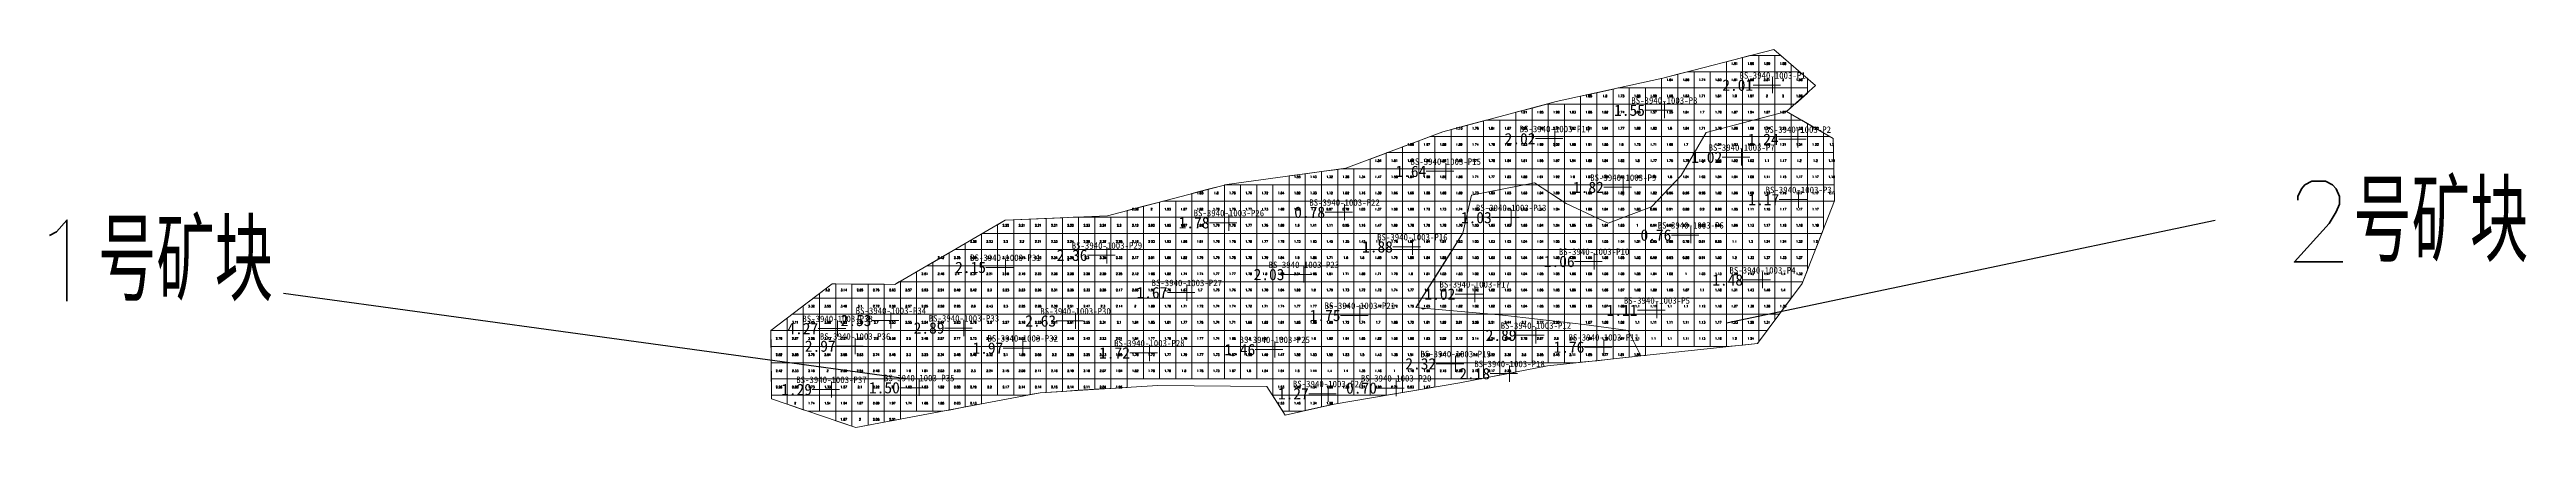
# Model space of a CAD drawing. Header units: inches. Extents: x 469961 to 470114, y 4349657 to 4349680.
import ezdxf
from ezdxf.enums import TextEntityAlignment as Align

# ---------------------------------------------------------------- set-up
doc = ezdxf.new("R2010")
doc.units = ezdxf.units.IN
doc.header["$MEASUREMENT"] = 0
for name, color, linetype, lineweight in [('1.500-3.000', 7, 'Continuous', 0), ('点', 7, 'Continuous', 0), ('爆区方格网', 7, 'Continuous', 0), ('线条', 7, 'Continuous', 0), ('钻孔', 7, 'Continuous', 0)]:
    doc.layers.add(name, color=color, linetype=linetype, lineweight=lineweight)
doc.styles.add('3dmine_textStyle_1', font='txt.shx', dxfattribs={"height": 1, "bigfont": 'gbcbig.shx'})
doc.styles.add('3dmine_textStyle_2', font='simsunb.ttf', dxfattribs={"height": 1})
doc.styles.add('Standard_Shx', font='txt.shx', dxfattribs={"bigfont": 'gbcbig.shx'})

msp = doc.modelspace()

# ---------------------------------------------------------------- hatches: boundary and pattern name
at = {"layer": '钻孔', "linetype": 'Continuous', "lineweight": 0, "true_color": 0xff0000, "extrusion": (0, 1, 0)}
for points in [[(-470068.71, 3930.12), (-470067.71, 3930.12), (-470067.71, 3941.12), (-470068.71, 3941.12)], [(-470062.03, 3930.1), (-470061.03, 3930.1), (-470061.03, 3941.1), (-470062.03, 3941.1)], [(-470055.27, 3930.16), (-470054.27, 3930.16), (-470054.27, 3941.16), (-470055.27, 3941.16)], [(-470048.53, 3930.25), (-470047.53, 3930.25), (-470047.53, 3941.25), (-470048.53, 3941.25)], [(-470059.49, 3930.2), (-470058.49, 3930.2), (-470058.49, 3941.2), (-470059.49, 3941.2)], [(-470035.14, 3930.49), (-470034.14, 3930.49), (-470034.14, 3941.49), (-470035.14, 3941.49)], [(-470027.61, 3929.83), (-470026.61, 3929.83), (-470026.61, 3940.83), (-470027.61, 3940.83)], [(-470046.47, 3930.33), (-470045.47, 3930.33), (-470045.47, 3941.33), (-470046.47, 3941.33)], [(-470021.34, 3929.83), (-470020.34, 3929.83), (-470020.34, 3940.83), (-470021.34, 3940.83)], [(-470039.77, 3929.54), (-470038.77, 3929.54), (-470038.77, 3941.54), (-470039.77, 3941.54)], [(-470032.54, 3930.46), (-470031.54, 3930.46), (-470031.54, 3941.46), (-470032.54, 3941.46)], [(-470014.27, 3930.04), (-470013.27, 3930.04), (-470013.27, 3942.04), (-470014.27, 3942.04)], [(-470018.78, 3930.25), (-470017.78, 3930.25), (-470017.78, 3941.25), (-470018.78, 3941.25)], [(-470025.67, 3929.75), (-470024.67, 3929.75), (-470024.67, 3940.75), (-470025.67, 3940.75)], [(-470043.23, 3929.61), (-470042.23, 3929.61), (-470042.23, 3941.61), (-470043.23, 3941.61)], [(-470012.06, 3929.64), (-470011.06, 3929.64), (-470011.06, 3941.64), (-470012.06, 3941.64)], [(-470022.41, 3929.97), (-470021.41, 3929.97), (-470021.41, 3940.97), (-470022.41, 3940.97)], [(-470030.23, 3930.03), (-470029.23, 3930.03), (-470029.23, 3941.03), (-470030.23, 3941.03)], [(-470054.1, 3930.18), (-470053.1, 3930.18), (-470053.1, 3941.18), (-470054.1, 3941.18)], [(-470058.29, 3929.85), (-470057.29, 3929.85), (-470057.29, 3940.85), (-470058.29, 3940.85)], [(-470049.14, 3930.22), (-470048.14, 3930.22), (-470048.14, 3941.22), (-470049.14, 3941.22)], [(-470052.47, 3930.36), (-470051.47, 3930.36), (-470051.47, 3941.36), (-470052.47, 3941.36)], [(-470016.02, 3930.38), (-470015.02, 3930.38), (-470015.02, 3941.38), (-470016.02, 3941.38)]]:
    msp.add_hatch(color=1, dxfattribs=at).paths.add_polyline_path(points, flags=0)
at = {"layer": '钻孔', "linetype": 'Continuous', "lineweight": 0, "true_color": 0x0000ff, "extrusion": (0, 1, 0)}
for points in [[(-470066.8, 3930.06), (-470065.8, 3930.06), (-470065.8, 3941.06), (-470066.8, 3941.06)], [(-470070.28, 3929.99), (-470069.28, 3929.99), (-470069.28, 3940.99), (-470070.28, 3940.99)], [(-470070.32, 3929.88), (-470069.32, 3929.88), (-470069.32, 3940.88), (-470070.32, 3940.88)], [(-470052.57, 3930.29), (-470051.57, 3930.29), (-470051.57, 3941.29), (-470052.57, 3941.29)], [(-470057.69, 3930.19), (-470056.69, 3930.19), (-470056.69, 3941.19), (-470057.69, 3941.19)], [(-470068.09, 3929.76), (-470067.09, 3929.76), (-470067.09, 3940.76), (-470068.09, 3940.76)], [(-470050.32, 3930.23), (-470049.32, 3930.23), (-470049.32, 3941.23), (-470050.32, 3941.23)], [(-470061.57, 3929.98), (-470060.57, 3929.98), (-470060.57, 3940.98), (-470061.57, 3940.98)], [(-470037.97, 3930.42), (-470036.97, 3930.42), (-470036.97, 3941.42), (-470037.97, 3941.42)], [(-470010.6, 3930.22), (-470009.6, 3930.22), (-470009.6, 3941.22), (-470010.6, 3941.22)], [(-470041.27, 3930.46), (-470040.27, 3930.46), (-470040.27, 3941.46), (-470041.27, 3941.46)]]:
    msp.add_hatch(color=5, dxfattribs=at).paths.add_polyline_path(points, flags=0)
at = {"layer": '钻孔', "linetype": 'Continuous', "lineweight": 0, "true_color": 0x00ffff, "extrusion": (0, 1, 0)}
for points in [[(-470042.28, 3930.1), (-470041.28, 3930.1), (-470041.28, 3941.1), (-470042.28, 3941.1)], [(-470063.66, 3929.97), (-470062.66, 3929.97), (-470062.66, 3940.97), (-470063.66, 3940.97)], [(-470045.47, 3930.22), (-470044.47, 3930.22), (-470044.47, 3941.22), (-470045.47, 3941.22)]]:
    msp.add_hatch(color=4, dxfattribs=at).paths.add_polyline_path(points, flags=0)
at = {"layer": '钻孔', "linetype": 'Continuous', "lineweight": 0, "true_color": 0xffff00, "extrusion": (0, 1, 0)}
msp.add_hatch(color=2, dxfattribs=at).paths.add_polyline_path([(-470010.98, 3929.97), (-470009.98, 3929.97), (-470009.98, 3941.97), (-470010.98, 3941.97)], flags=0)

# ---------------------------------------------------------------- linework, layer by layer
for p, q in [((470064.86, 4349663.54, 3941.06), (470095.05, 4349669.89)), ((470014.22, 4349660.07, 3941.2), (469975.77, 4349665.35))]:
    msp.add_line(p, q)
at = {"color": 1, "linetype": 'Continuous', "lineweight": 0, "true_color": 0xff0000, "elevation": 1971.02}
msp.add_lwpolyline([(470029.75, 4349659.67), (470036.48, 4349659.6), (470037.62, 4349657.84), (470040.64, 4349658.51), (470048.39, 4349659.84), (470053.82, 4349660.88), (470056.57, 4349661.17), (470059.57, 4349661.5), (470058.79, 4349663.06), (470056.07, 4349663.43), (470051.03, 4349664.01), (470045.69, 4349664.48), (470047.32, 4349667.06), (470048.58, 4349669.09), (470049.13, 4349671.43), (470053.01, 4349672.2), (470054.97, 4349670.92), (470057.56, 4349669.7), (470060.24, 4349670.72), (470062.06, 4349672.66), (470063.61, 4349675.31), (470068.58, 4349676.61), (470070.37, 4349678.21), (470067.78, 4349680.45), (470060.93, 4349678.68), (470054.34, 4349677.22), (470047.35, 4349675.36), (470041.36, 4349673.1), (470034.01, 4349672.1), (470026.64, 4349670.16), (470020.33, 4349669.88), (470013.52, 4349665.92), (470009.65, 4349665.95), (470005.86, 4349663.07), (470005.9, 4349658.84), (470011.11, 4349657.07), (470022.48, 4349659.22), (470029.75, 4349659.67)], dxfattribs=at)
at = {"color": 5, "linetype": 'Continuous', "lineweight": 0, "true_color": 0x0000ff, "elevation": 3940.49}
msp.add_lwpolyline([(470059.57, 4349661.5), (470058.79, 4349663.06), (470056.07, 4349663.43), (470051.03, 4349664.01), (470045.69, 4349664.48), (470048.58, 4349669.09), (470049.13, 4349671.43), (470053.01, 4349672.2), (470054.97, 4349670.92), (470057.56, 4349669.7), (470060.24, 4349670.72), (470062.06, 4349672.66), (470063.61, 4349675.31), (470068.58, 4349676.61), (470071.46, 4349674.93), (470071.54, 4349671.08), (470069.54, 4349665.98), (470066.79, 4349662.27), (470059.57, 4349661.5), (470059.57, 4349661.5)], dxfattribs=at)
at = {"layer": '点', "color": 138, "linetype": 'Continuous', "lineweight": 0, "true_color": 0x004c4c}
for points, elevation in [([(470068.21, 4349678.24), (470067.21, 4349678.24)], 3941.12), ([(470067.71, 4349677.74), (470067.71, 4349678.74)], 3941.12), ([(470061.53, 4349676.69), (470060.53, 4349676.69)], 3941.1), ([(470061.03, 4349676.19), (470061.03, 4349677.19)], 3941.1), ([(470054.27, 4349674.43), (470054.27, 4349675.43)], 3941.16), ([(470069.28, 4349674.39), (470069.28, 4349675.39)], 3940.99), ([(470054.77, 4349674.93), (470053.77, 4349674.93)], 3941.16), ([(470066.3, 4349673.78), (470065.3, 4349673.78)], 3941.06), ([(470065.8, 4349673.28), (470065.8, 4349674.28)], 3941.06), ([(470069.79, 4349674.89), (470068.79, 4349674.89)], 3940.99), ([(470048.03, 4349672.91), (470047.03, 4349672.91)], 3941.25), ([(470047.53, 4349672.41), (470047.53, 4349673.41)], 3941.25), ([(470058.49, 4349671.42), (470058.49, 4349672.42)], 3941.2), ([(470041.28, 4349669.88), (470041.28, 4349670.88)], 3941.1), ([(470051.57, 4349669.55), (470051.57, 4349670.55)], 3941.29), ([(470058.99, 4349671.92), (470057.99, 4349671.92)], 3941.2), ([(470069.82, 4349671.16), (470068.82, 4349671.16)], 3940.88), ([(470069.32, 4349670.66), (470069.32, 4349671.66)], 3940.88), ([(470034.64, 4349669.73), (470033.64, 4349669.73)], 3941.49), ([(470034.14, 4349669.23), (470034.14, 4349670.23)], 3941.49), ([(470041.78, 4349670.38), (470040.78, 4349670.38)], 3941.1), ([(470052.07, 4349670.05), (470051.07, 4349670.05)], 3941.29), ([(470062.66, 4349668.47), (470062.66, 4349669.47)], 3940.97), ([(470020.34, 4349666.47), (470020.34, 4349667.47)], 3940.83), ([(470027.11, 4349667.72), (470026.11, 4349667.72)], 3940.83), ([(470026.61, 4349667.22), (470026.61, 4349668.22)], 3940.83), ([(470045.97, 4349668.24), (470044.97, 4349668.24)], 3941.33), ([(470045.47, 4349667.74), (470045.47, 4349668.74)], 3941.33), ([(470056.69, 4349666.84), (470056.69, 4349667.84)], 3941.19), ([(470063.16, 4349668.97), (470062.16, 4349668.97)], 3940.97), ([(470020.84, 4349666.97), (470019.84, 4349666.97)], 3940.83), ([(470039.27, 4349666.53), (470038.27, 4349666.53)], 3941.54), ([(470038.77, 4349666.03), (470038.77, 4349667.03)], 3941.54), ([(470057.19, 4349667.34), (470056.19, 4349667.34)], 3941.19), ([(470067.59, 4349666.19), (470066.59, 4349666.19)], 3940.76), ([(470067.09, 4349665.69), (470067.09, 4349666.69)], 3940.76), ([(470032.04, 4349665.41), (470031.04, 4349665.41)], 3941.46), ([(470031.54, 4349664.91), (470031.54, 4349665.91)], 3941.46), ([(470042.23, 4349663.5), (470042.23, 4349664.5)], 3941.61), ([(470049.82, 4349665.32), (470048.82, 4349665.32)], 3941.23), ([(470049.32, 4349664.82), (470049.32, 4349665.82)], 3941.23), ([(470060.57, 4349663.82), (470060.57, 4349664.82)], 3940.98), ([(470010.48, 4349663.19), (470009.48, 4349663.19)], 3941.97), ([(470009.98, 4349662.69), (470009.98, 4349663.69)], 3941.97), ([(470013.77, 4349663.69), (470012.77, 4349663.69)], 3942.04), ([(470013.27, 4349663.19), (470013.27, 4349664.19)], 3942.04), ([(470018.28, 4349663.22), (470017.28, 4349663.22)], 3941.25), ([(470017.78, 4349662.72), (470017.78, 4349663.72)], 3941.25), ([(470025.17, 4349663.66), (470024.17, 4349663.66)], 3940.75), ([(470024.67, 4349663.16), (470024.67, 4349664.16)], 3940.75), ([(470042.73, 4349664), (470041.73, 4349664)], 3941.61), ([(470053.1, 4349662.27), (470053.1, 4349663.27)], 3941.18), ([(470061.07, 4349664.32), (470060.07, 4349664.32)], 3940.98), ([(470011.56, 4349662.1), (470010.56, 4349662.1)], 3941.64), ([(470011.06, 4349661.6), (470011.06, 4349662.6)], 3941.64), ([(470021.91, 4349661.98), (470020.91, 4349661.98)], 3940.97), ([(470021.41, 4349661.48), (470021.41, 4349662.48)], 3940.97), ([(470029.73, 4349661.68), (470028.73, 4349661.68)], 3941.03), ([(470029.23, 4349661.18), (470029.23, 4349662.18)], 3941.03), ([(470037.47, 4349661.89), (470036.47, 4349661.89)], 3941.42), ([(470036.97, 4349661.39), (470036.97, 4349662.39)], 3941.42), ([(470048.14, 4349660.51), (470048.14, 4349661.51)], 3941.22), ([(470053.6, 4349662.77), (470052.6, 4349662.77)], 3941.18), ([(470057.79, 4349662.04), (470056.79, 4349662.04)], 3940.85), ([(470057.29, 4349661.54), (470057.29, 4349662.54)], 3940.85), ([(470009.6, 4349658.92), (470009.6, 4349659.92)], 3941.22), ([(470015.02, 4349659.03), (470015.02, 4349660.03)], 3941.38), ([(470044.47, 4349659.01), (470044.47, 4349660.01)], 3941.22), ([(470048.64, 4349661.01), (470047.64, 4349661.01)], 3941.22), ([(470051.97, 4349660.4), (470050.97, 4349660.4)], 3941.36), ([(470051.47, 4349659.9), (470051.47, 4349660.9)], 3941.36), ([(470010.1, 4349659.42), (470009.1, 4349659.42)], 3941.22), ([(470015.52, 4349659.53), (470014.52, 4349659.53)], 3941.38), ([(470040.77, 4349659.16), (470039.77, 4349659.16)], 3941.46), ([(470040.27, 4349658.66), (470040.27, 4349659.66)], 3941.46), ([(470044.97, 4349659.51), (470043.97, 4349659.51)], 3941.22)]:
    msp.add_lwpolyline(points, dxfattribs=dict(at, elevation=elevation))
at = {"layer": '爆区方格网', "color": 1, "linetype": 'Continuous', "lineweight": 0, "true_color": 0xff0000, "elevation": 3941.2}
for points in [[(470065.86, 4349679.07), (470064.86, 4349679.07), (470064.86, 4349679.69), (470065.86, 4349679.95), (470065.86, 4349679.07)], [(470066.86, 4349679.07), (470065.86, 4349679.07), (470065.86, 4349679.95), (470066.31, 4349680.07), (470066.86, 4349680.07), (470066.86, 4349679.07)], [(470067.86, 4349679.07), (470066.86, 4349679.07), (470066.86, 4349680.07), (470067.86, 4349680.07), (470067.86, 4349679.07)], [(470068.86, 4349679.52), (470068.86, 4349679.07), (470067.86, 4349679.07), (470067.86, 4349680.07), (470068.22, 4349680.07), (470068.86, 4349679.52)], [(470061.86, 4349678.07), (470060.86, 4349678.07), (470060.86, 4349678.66), (470060.93, 4349678.68), (470061.86, 4349678.92), (470061.86, 4349678.07)], [(470062.86, 4349678.07), (470061.86, 4349678.07), (470061.86, 4349678.92), (470062.44, 4349679.07), (470062.86, 4349679.07), (470062.86, 4349678.07)], [(470063.86, 4349678.07), (470062.86, 4349678.07), (470062.86, 4349679.07), (470063.86, 4349679.07), (470063.86, 4349678.07)], [(470064.86, 4349678.07), (470063.86, 4349678.07), (470063.86, 4349679.07), (470064.86, 4349679.07), (470064.86, 4349678.07)], [(470065.86, 4349678.07), (470064.86, 4349678.07), (470064.86, 4349679.07), (470065.86, 4349679.07), (470065.86, 4349678.07)], [(470066.86, 4349678.07), (470065.86, 4349678.07), (470065.86, 4349679.07), (470066.86, 4349679.07), (470066.86, 4349678.07)], [(470067.86, 4349678.07), (470066.86, 4349678.07), (470066.86, 4349679.07), (470067.86, 4349679.07), (470067.86, 4349678.07)], [(470068.86, 4349678.07), (470067.86, 4349678.07), (470067.86, 4349679.07), (470068.86, 4349679.07), (470068.86, 4349678.07)], [(470069.86, 4349678.66), (470069.86, 4349678.07), (470068.86, 4349678.07), (470068.86, 4349679.07), (470069.38, 4349679.07), (470069.86, 4349678.66)], [(470052.86, 4349676.07), (470051.86, 4349676.07), (470051.86, 4349676.56), (470052.86, 4349676.82), (470052.86, 4349676.07)], [(470053.86, 4349676.07), (470052.86, 4349676.07), (470052.86, 4349676.82), (470053.78, 4349677.07), (470053.86, 4349677.07), (470053.86, 4349676.07)], [(470054.86, 4349676.07), (470053.86, 4349676.07), (470053.86, 4349677.07), (470054.86, 4349677.07), (470054.86, 4349676.07)], [(470055.86, 4349676.07), (470054.86, 4349676.07), (470054.86, 4349677.07), (470055.86, 4349677.07), (470055.86, 4349676.07)], [(470056.86, 4349677.07), (470055.86, 4349677.07), (470055.86, 4349677.55), (470056.86, 4349677.77), (470056.86, 4349677.07)], [(470056.86, 4349676.07), (470055.86, 4349676.07), (470055.86, 4349677.07), (470056.86, 4349677.07), (470056.86, 4349676.07)], [(470057.86, 4349677.07), (470056.86, 4349677.07), (470056.86, 4349677.77), (470057.86, 4349678), (470057.86, 4349677.07)], [(470057.86, 4349676.07), (470056.86, 4349676.07), (470056.86, 4349677.07), (470057.86, 4349677.07), (470057.86, 4349676.07)], [(470058.86, 4349677.07), (470057.86, 4349677.07), (470057.86, 4349678), (470058.18, 4349678.07), (470058.86, 4349678.07), (470058.86, 4349677.07)], [(470058.86, 4349676.07), (470057.86, 4349676.07), (470057.86, 4349677.07), (470058.86, 4349677.07), (470058.86, 4349676.07)], [(470059.86, 4349677.07), (470058.86, 4349677.07), (470058.86, 4349678.07), (470059.86, 4349678.07), (470059.86, 4349677.07)], [(470059.86, 4349676.07), (470058.86, 4349676.07), (470058.86, 4349677.07), (470059.86, 4349677.07), (470059.86, 4349676.07)], [(470060.86, 4349677.07), (470059.86, 4349677.07), (470059.86, 4349678.07), (470060.86, 4349678.07), (470060.86, 4349677.07)], [(470060.86, 4349676.07), (470059.86, 4349676.07), (470059.86, 4349677.07), (470060.86, 4349677.07), (470060.86, 4349676.07)], [(470061.86, 4349677.07), (470060.86, 4349677.07), (470060.86, 4349678.07), (470061.86, 4349678.07), (470061.86, 4349677.07)], [(470061.86, 4349676.07), (470060.86, 4349676.07), (470060.86, 4349677.07), (470061.86, 4349677.07), (470061.86, 4349676.07)], [(470062.86, 4349677.07), (470061.86, 4349677.07), (470061.86, 4349678.07), (470062.86, 4349678.07), (470062.86, 4349677.07)], [(470062.86, 4349676.07), (470061.86, 4349676.07), (470061.86, 4349677.07), (470062.86, 4349677.07), (470062.86, 4349676.07)], [(470063.86, 4349677.07), (470062.86, 4349677.07), (470062.86, 4349678.07), (470063.86, 4349678.07), (470063.86, 4349677.07)], [(470063.86, 4349676.07), (470062.86, 4349676.07), (470062.86, 4349677.07), (470063.86, 4349677.07), (470063.86, 4349676.07)], [(470064.86, 4349677.07), (470063.86, 4349677.07), (470063.86, 4349678.07), (470064.86, 4349678.07), (470064.86, 4349677.07)], [(470064.86, 4349676.07), (470063.86, 4349676.07), (470063.86, 4349677.07), (470064.86, 4349677.07), (470064.86, 4349676.07)], [(470065.86, 4349677.07), (470064.86, 4349677.07), (470064.86, 4349678.07), (470065.86, 4349678.07), (470065.86, 4349677.07)], [(470065.86, 4349676.07), (470064.86, 4349676.07), (470064.86, 4349677.07), (470065.86, 4349677.07), (470065.86, 4349676.07)], [(470066.86, 4349677.07), (470065.86, 4349677.07), (470065.86, 4349678.07), (470066.86, 4349678.07), (470066.86, 4349677.07)], [(470066.86, 4349676.07), (470065.86, 4349676.07), (470065.86, 4349677.07), (470066.86, 4349677.07), (470066.86, 4349676.07)], [(470067.86, 4349677.07), (470066.86, 4349677.07), (470066.86, 4349678.07), (470067.86, 4349678.07), (470067.86, 4349677.07)], [(470067.86, 4349676.07), (470066.86, 4349676.07), (470066.86, 4349677.07), (470067.86, 4349677.07), (470067.86, 4349676.07)], [(470068.86, 4349677.07), (470067.86, 4349677.07), (470067.86, 4349678.07), (470068.86, 4349678.07), (470068.86, 4349677.07)], [(470068.86, 4349676.85), (470068.58, 4349676.61), (470068.86, 4349676.45), (470068.86, 4349676.07), (470067.86, 4349676.07), (470067.86, 4349677.07), (470068.86, 4349677.07), (470068.86, 4349676.85)], [(470069.86, 4349677.75), (470069.1, 4349677.07), (470068.86, 4349677.07), (470068.86, 4349678.07), (470069.86, 4349678.07), (470069.86, 4349677.75)], [(470048.86, 4349675.07), (470047.86, 4349675.07), (470047.86, 4349675.5), (470048.86, 4349675.76), (470048.86, 4349675.07)], [(470049.86, 4349675.07), (470048.86, 4349675.07), (470048.86, 4349675.76), (470049.86, 4349676.03), (470049.86, 4349675.07)], [(470050.86, 4349675.07), (470049.86, 4349675.07), (470049.86, 4349676.03), (470050.01, 4349676.07), (470050.86, 4349676.07), (470050.86, 4349675.07)], [(470051.86, 4349675.07), (470050.86, 4349675.07), (470050.86, 4349676.07), (470051.86, 4349676.07), (470051.86, 4349675.07)], [(470052.86, 4349675.07), (470051.86, 4349675.07), (470051.86, 4349676.07), (470052.86, 4349676.07), (470052.86, 4349675.07)], [(470053.86, 4349675.07), (470052.86, 4349675.07), (470052.86, 4349676.07), (470053.86, 4349676.07), (470053.86, 4349675.07)], [(470054.86, 4349675.07), (470053.86, 4349675.07), (470053.86, 4349676.07), (470054.86, 4349676.07), (470054.86, 4349675.07)], [(470055.86, 4349675.07), (470054.86, 4349675.07), (470054.86, 4349676.07), (470055.86, 4349676.07), (470055.86, 4349675.07)], [(470056.86, 4349675.07), (470055.86, 4349675.07), (470055.86, 4349676.07), (470056.86, 4349676.07), (470056.86, 4349675.07)], [(470057.86, 4349675.07), (470056.86, 4349675.07), (470056.86, 4349676.07), (470057.86, 4349676.07), (470057.86, 4349675.07)], [(470058.86, 4349675.07), (470057.86, 4349675.07), (470057.86, 4349676.07), (470058.86, 4349676.07), (470058.86, 4349675.07)], [(470059.86, 4349675.07), (470058.86, 4349675.07), (470058.86, 4349676.07), (470059.86, 4349676.07), (470059.86, 4349675.07)], [(470060.86, 4349675.07), (470059.86, 4349675.07), (470059.86, 4349676.07), (470060.86, 4349676.07), (470060.86, 4349675.07)], [(470061.86, 4349675.07), (470060.86, 4349675.07), (470060.86, 4349676.07), (470061.86, 4349676.07), (470061.86, 4349675.07)], [(470062.86, 4349675.07), (470061.86, 4349675.07), (470061.86, 4349676.07), (470062.86, 4349676.07), (470062.86, 4349675.07)], [(470063.86, 4349675.07), (470062.86, 4349675.07), (470062.86, 4349676.07), (470063.86, 4349676.07), (470063.86, 4349675.07)], [(470064.86, 4349675.07), (470063.86, 4349675.07), (470063.86, 4349676.07), (470064.86, 4349676.07), (470064.86, 4349675.07)], [(470043.86, 4349673.07), (470042.86, 4349673.07), (470042.86, 4349673.67), (470043.86, 4349674.04), (470043.86, 4349673.07)], [(470044.86, 4349673.07), (470043.86, 4349673.07), (470043.86, 4349674.04), (470043.92, 4349674.07), (470044.86, 4349674.07), (470044.86, 4349673.07)], [(470045.86, 4349674.07), (470044.86, 4349674.07), (470044.86, 4349674.42), (470045.86, 4349674.8), (470045.86, 4349674.07)], [(470045.86, 4349673.07), (470044.86, 4349673.07), (470044.86, 4349674.07), (470045.86, 4349674.07), (470045.86, 4349673.07)], [(470046.86, 4349674.07), (470045.86, 4349674.07), (470045.86, 4349674.8), (470046.57, 4349675.07), (470046.86, 4349675.07), (470046.86, 4349674.07)], [(470046.86, 4349673.07), (470045.86, 4349673.07), (470045.86, 4349674.07), (470046.86, 4349674.07), (470046.86, 4349673.07)], [(470047.86, 4349674.07), (470046.86, 4349674.07), (470046.86, 4349675.07), (470047.86, 4349675.07), (470047.86, 4349674.07)], [(470047.86, 4349673.07), (470046.86, 4349673.07), (470046.86, 4349674.07), (470047.86, 4349674.07), (470047.86, 4349673.07)], [(470048.86, 4349674.07), (470047.86, 4349674.07), (470047.86, 4349675.07), (470048.86, 4349675.07), (470048.86, 4349674.07)], [(470048.86, 4349673.07), (470047.86, 4349673.07), (470047.86, 4349674.07), (470048.86, 4349674.07), (470048.86, 4349673.07)], [(470049.86, 4349674.07), (470048.86, 4349674.07), (470048.86, 4349675.07), (470049.86, 4349675.07), (470049.86, 4349674.07)], [(470049.86, 4349673.07), (470048.86, 4349673.07), (470048.86, 4349674.07), (470049.86, 4349674.07), (470049.86, 4349673.07)], [(470050.86, 4349674.07), (470049.86, 4349674.07), (470049.86, 4349675.07), (470050.86, 4349675.07), (470050.86, 4349674.07)], [(470050.86, 4349673.07), (470049.86, 4349673.07), (470049.86, 4349674.07), (470050.86, 4349674.07), (470050.86, 4349673.07)], [(470051.86, 4349674.07), (470050.86, 4349674.07), (470050.86, 4349675.07), (470051.86, 4349675.07), (470051.86, 4349674.07)], [(470051.86, 4349673.07), (470050.86, 4349673.07), (470050.86, 4349674.07), (470051.86, 4349674.07), (470051.86, 4349673.07)], [(470052.86, 4349674.07), (470051.86, 4349674.07), (470051.86, 4349675.07), (470052.86, 4349675.07), (470052.86, 4349674.07)], [(470052.86, 4349673.07), (470051.86, 4349673.07), (470051.86, 4349674.07), (470052.86, 4349674.07), (470052.86, 4349673.07)], [(470053.86, 4349674.07), (470052.86, 4349674.07), (470052.86, 4349675.07), (470053.86, 4349675.07), (470053.86, 4349674.07)], [(470053.86, 4349673.07), (470052.86, 4349673.07), (470052.86, 4349674.07), (470053.86, 4349674.07), (470053.86, 4349673.07)], [(470054.86, 4349674.07), (470053.86, 4349674.07), (470053.86, 4349675.07), (470054.86, 4349675.07), (470054.86, 4349674.07)], [(470054.86, 4349673.07), (470053.86, 4349673.07), (470053.86, 4349674.07), (470054.86, 4349674.07), (470054.86, 4349673.07)], [(470055.86, 4349674.07), (470054.86, 4349674.07), (470054.86, 4349675.07), (470055.86, 4349675.07), (470055.86, 4349674.07)], [(470055.86, 4349673.07), (470054.86, 4349673.07), (470054.86, 4349674.07), (470055.86, 4349674.07), (470055.86, 4349673.07)], [(470056.86, 4349674.07), (470055.86, 4349674.07), (470055.86, 4349675.07), (470056.86, 4349675.07), (470056.86, 4349674.07)], [(470056.86, 4349673.07), (470055.86, 4349673.07), (470055.86, 4349674.07), (470056.86, 4349674.07), (470056.86, 4349673.07)], [(470057.86, 4349674.07), (470056.86, 4349674.07), (470056.86, 4349675.07), (470057.86, 4349675.07), (470057.86, 4349674.07)], [(470057.86, 4349673.07), (470056.86, 4349673.07), (470056.86, 4349674.07), (470057.86, 4349674.07), (470057.86, 4349673.07)], [(470058.86, 4349674.07), (470057.86, 4349674.07), (470057.86, 4349675.07), (470058.86, 4349675.07), (470058.86, 4349674.07)], [(470058.86, 4349673.07), (470057.86, 4349673.07), (470057.86, 4349674.07), (470058.86, 4349674.07), (470058.86, 4349673.07)], [(470059.86, 4349674.07), (470058.86, 4349674.07), (470058.86, 4349675.07), (470059.86, 4349675.07), (470059.86, 4349674.07)], [(470059.86, 4349673.07), (470058.86, 4349673.07), (470058.86, 4349674.07), (470059.86, 4349674.07), (470059.86, 4349673.07)], [(470060.86, 4349674.07), (470059.86, 4349674.07), (470059.86, 4349675.07), (470060.86, 4349675.07), (470060.86, 4349674.07)], [(470060.86, 4349673.07), (470059.86, 4349673.07), (470059.86, 4349674.07), (470060.86, 4349674.07), (470060.86, 4349673.07)], [(470061.86, 4349674.07), (470060.86, 4349674.07), (470060.86, 4349675.07), (470061.86, 4349675.07), (470061.86, 4349674.07)], [(470061.86, 4349673.07), (470060.86, 4349673.07), (470060.86, 4349674.07), (470061.86, 4349674.07), (470061.86, 4349673.07)], [(470062.86, 4349674.07), (470061.86, 4349674.07), (470061.86, 4349675.07), (470062.86, 4349675.07), (470062.86, 4349674.07)], [(470062.86, 4349673.07), (470061.86, 4349673.07), (470061.86, 4349674.07), (470062.86, 4349674.07), (470062.86, 4349673.07)], [(470033.86, 4349671.07), (470032.86, 4349671.07), (470032.86, 4349671.8), (470033.86, 4349672.06), (470033.86, 4349671.07)], [(470034.86, 4349671.07), (470033.86, 4349671.07), (470033.86, 4349672.06), (470033.87, 4349672.07), (470034.86, 4349672.07), (470034.86, 4349671.07)], [(470035.86, 4349671.07), (470034.86, 4349671.07), (470034.86, 4349672.07), (470035.86, 4349672.07), (470035.86, 4349671.07)], [(470036.86, 4349671.07), (470035.86, 4349671.07), (470035.86, 4349672.07), (470036.86, 4349672.07), (470036.86, 4349671.07)], [(470037.86, 4349671.07), (470036.86, 4349671.07), (470036.86, 4349672.07), (470037.86, 4349672.07), (470037.86, 4349671.07)], [(470038.86, 4349672.07), (470037.86, 4349672.07), (470037.86, 4349672.63), (470038.86, 4349672.76), (470038.86, 4349672.07)], [(470038.86, 4349671.07), (470037.86, 4349671.07), (470037.86, 4349672.07), (470038.86, 4349672.07), (470038.86, 4349671.07)], [(470039.86, 4349672.07), (470038.86, 4349672.07), (470038.86, 4349672.76), (470039.86, 4349672.9), (470039.86, 4349672.07)], [(470039.86, 4349671.07), (470038.86, 4349671.07), (470038.86, 4349672.07), (470039.86, 4349672.07), (470039.86, 4349671.07)], [(470040.86, 4349672.07), (470039.86, 4349672.07), (470039.86, 4349672.9), (470040.86, 4349673.03), (470040.86, 4349672.07)], [(470040.86, 4349671.07), (470039.86, 4349671.07), (470039.86, 4349672.07), (470040.86, 4349672.07), (470040.86, 4349671.07)], [(470041.86, 4349672.07), (470040.86, 4349672.07), (470040.86, 4349673.03), (470041.1, 4349673.07), (470041.86, 4349673.07), (470041.86, 4349672.07)], [(470041.86, 4349671.07), (470040.86, 4349671.07), (470040.86, 4349672.07), (470041.86, 4349672.07), (470041.86, 4349671.07)], [(470042.86, 4349672.07), (470041.86, 4349672.07), (470041.86, 4349673.07), (470042.86, 4349673.07), (470042.86, 4349672.07)], [(470042.86, 4349671.07), (470041.86, 4349671.07), (470041.86, 4349672.07), (470042.86, 4349672.07), (470042.86, 4349671.07)], [(470043.86, 4349672.07), (470042.86, 4349672.07), (470042.86, 4349673.07), (470043.86, 4349673.07), (470043.86, 4349672.07)], [(470043.86, 4349671.07), (470042.86, 4349671.07), (470042.86, 4349672.07), (470043.86, 4349672.07), (470043.86, 4349671.07)], [(470044.86, 4349672.07), (470043.86, 4349672.07), (470043.86, 4349673.07), (470044.86, 4349673.07), (470044.86, 4349672.07)], [(470044.86, 4349671.07), (470043.86, 4349671.07), (470043.86, 4349672.07), (470044.86, 4349672.07), (470044.86, 4349671.07)], [(470045.86, 4349672.07), (470044.86, 4349672.07), (470044.86, 4349673.07), (470045.86, 4349673.07), (470045.86, 4349672.07)], [(470045.86, 4349671.07), (470044.86, 4349671.07), (470044.86, 4349672.07), (470045.86, 4349672.07), (470045.86, 4349671.07)], [(470046.86, 4349672.07), (470045.86, 4349672.07), (470045.86, 4349673.07), (470046.86, 4349673.07), (470046.86, 4349672.07)], [(470046.86, 4349671.07), (470045.86, 4349671.07), (470045.86, 4349672.07), (470046.86, 4349672.07), (470046.86, 4349671.07)], [(470047.86, 4349672.07), (470046.86, 4349672.07), (470046.86, 4349673.07), (470047.86, 4349673.07), (470047.86, 4349672.07)], [(470047.86, 4349671.07), (470046.86, 4349671.07), (470046.86, 4349672.07), (470047.86, 4349672.07), (470047.86, 4349671.07)], [(470048.86, 4349672.07), (470047.86, 4349672.07), (470047.86, 4349673.07), (470048.86, 4349673.07), (470048.86, 4349672.07)], [(470048.86, 4349671.07), (470047.86, 4349671.07), (470047.86, 4349672.07), (470048.86, 4349672.07), (470048.86, 4349671.07)], [(470049.86, 4349672.07), (470048.86, 4349672.07), (470048.86, 4349673.07), (470049.86, 4349673.07), (470049.86, 4349672.07)], [(470049.86, 4349671.07), (470048.86, 4349671.07), (470048.86, 4349672.07), (470049.86, 4349672.07), (470049.86, 4349671.07)], [(470050.86, 4349672.07), (470049.86, 4349672.07), (470049.86, 4349673.07), (470050.86, 4349673.07), (470050.86, 4349672.07)], [(470051.86, 4349672.07), (470050.86, 4349672.07), (470050.86, 4349673.07), (470051.86, 4349673.07), (470051.86, 4349672.07)], [(470052.86, 4349672.07), (470051.86, 4349672.07), (470051.86, 4349673.07), (470052.86, 4349673.07), (470052.86, 4349672.07)], [(470053.86, 4349672.07), (470052.86, 4349672.07), (470052.86, 4349673.07), (470053.86, 4349673.07), (470053.86, 4349672.07)], [(470054.86, 4349672.07), (470053.86, 4349672.07), (470053.86, 4349673.07), (470054.86, 4349673.07), (470054.86, 4349672.07)], [(470054.86, 4349671.07), (470053.86, 4349671.07), (470053.86, 4349672.07), (470054.86, 4349672.07), (470054.86, 4349671.07)], [(470055.86, 4349672.07), (470054.86, 4349672.07), (470054.86, 4349673.07), (470055.86, 4349673.07), (470055.86, 4349672.07)], [(470055.86, 4349671.07), (470054.86, 4349671.07), (470054.86, 4349672.07), (470055.86, 4349672.07), (470055.86, 4349671.07)], [(470056.86, 4349672.07), (470055.86, 4349672.07), (470055.86, 4349673.07), (470056.86, 4349673.07), (470056.86, 4349672.07)], [(470056.86, 4349671.07), (470055.86, 4349671.07), (470055.86, 4349672.07), (470056.86, 4349672.07), (470056.86, 4349671.07)], [(470057.86, 4349672.07), (470056.86, 4349672.07), (470056.86, 4349673.07), (470057.86, 4349673.07), (470057.86, 4349672.07)], [(470057.86, 4349671.07), (470056.86, 4349671.07), (470056.86, 4349672.07), (470057.86, 4349672.07), (470057.86, 4349671.07)], [(470058.86, 4349672.07), (470057.86, 4349672.07), (470057.86, 4349673.07), (470058.86, 4349673.07), (470058.86, 4349672.07)], [(470058.86, 4349671.07), (470057.86, 4349671.07), (470057.86, 4349672.07), (470058.86, 4349672.07), (470058.86, 4349671.07)], [(470059.86, 4349672.07), (470058.86, 4349672.07), (470058.86, 4349673.07), (470059.86, 4349673.07), (470059.86, 4349672.07)], [(470059.86, 4349671.07), (470058.86, 4349671.07), (470058.86, 4349672.07), (470059.86, 4349672.07), (470059.86, 4349671.07)], [(470060.86, 4349672.07), (470059.86, 4349672.07), (470059.86, 4349673.07), (470060.86, 4349673.07), (470060.86, 4349672.07)], [(470060.86, 4349671.07), (470059.86, 4349671.07), (470059.86, 4349672.07), (470060.86, 4349672.07), (470060.86, 4349671.07)], [(470061.86, 4349672.07), (470060.86, 4349672.07), (470060.86, 4349673.07), (470061.86, 4349673.07), (470061.86, 4349672.07)], [(470028.86, 4349670.07), (470027.86, 4349670.07), (470027.86, 4349670.48), (470028.86, 4349670.75), (470028.86, 4349670.07)], [(470029.86, 4349670.07), (470028.86, 4349670.07), (470028.86, 4349670.75), (470029.86, 4349671.01), (470029.86, 4349670.07)], [(470030.86, 4349670.07), (470029.86, 4349670.07), (470029.86, 4349671.01), (470030.07, 4349671.07), (470030.86, 4349671.07), (470030.86, 4349670.07)], [(470031.86, 4349670.07), (470030.86, 4349670.07), (470030.86, 4349671.07), (470031.86, 4349671.07), (470031.86, 4349670.07)], [(470032.86, 4349671.07), (470031.86, 4349671.07), (470031.86, 4349671.54), (470032.86, 4349671.8), (470032.86, 4349671.07)], [(470032.86, 4349670.07), (470031.86, 4349670.07), (470031.86, 4349671.07), (470032.86, 4349671.07), (470032.86, 4349670.07)], [(470033.86, 4349670.07), (470032.86, 4349670.07), (470032.86, 4349671.07), (470033.86, 4349671.07), (470033.86, 4349670.07)], [(470034.86, 4349670.07), (470033.86, 4349670.07), (470033.86, 4349671.07), (470034.86, 4349671.07), (470034.86, 4349670.07)], [(470035.86, 4349670.07), (470034.86, 4349670.07), (470034.86, 4349671.07), (470035.86, 4349671.07), (470035.86, 4349670.07)], [(470036.86, 4349670.07), (470035.86, 4349670.07), (470035.86, 4349671.07), (470036.86, 4349671.07), (470036.86, 4349670.07)], [(470037.86, 4349670.07), (470036.86, 4349670.07), (470036.86, 4349671.07), (470037.86, 4349671.07), (470037.86, 4349670.07)], [(470038.86, 4349670.07), (470037.86, 4349670.07), (470037.86, 4349671.07), (470038.86, 4349671.07), (470038.86, 4349670.07)], [(470039.86, 4349670.07), (470038.86, 4349670.07), (470038.86, 4349671.07), (470039.86, 4349671.07), (470039.86, 4349670.07)], [(470040.86, 4349670.07), (470039.86, 4349670.07), (470039.86, 4349671.07), (470040.86, 4349671.07), (470040.86, 4349670.07)], [(470041.86, 4349670.07), (470040.86, 4349670.07), (470040.86, 4349671.07), (470041.86, 4349671.07), (470041.86, 4349670.07)], [(470042.86, 4349670.07), (470041.86, 4349670.07), (470041.86, 4349671.07), (470042.86, 4349671.07), (470042.86, 4349670.07)], [(470043.86, 4349670.07), (470042.86, 4349670.07), (470042.86, 4349671.07), (470043.86, 4349671.07), (470043.86, 4349670.07)], [(470044.86, 4349670.07), (470043.86, 4349670.07), (470043.86, 4349671.07), (470044.86, 4349671.07), (470044.86, 4349670.07)], [(470045.86, 4349670.07), (470044.86, 4349670.07), (470044.86, 4349671.07), (470045.86, 4349671.07), (470045.86, 4349670.07)], [(470046.86, 4349670.07), (470045.86, 4349670.07), (470045.86, 4349671.07), (470046.86, 4349671.07), (470046.86, 4349670.07)], [(470047.86, 4349670.07), (470046.86, 4349670.07), (470046.86, 4349671.07), (470047.86, 4349671.07), (470047.86, 4349670.07)], [(470048.86, 4349670.07), (470047.86, 4349670.07), (470047.86, 4349671.07), (470048.86, 4349671.07), (470048.86, 4349670.07)], [(470056.86, 4349670.07), (470055.86, 4349670.07), (470055.86, 4349671.07), (470056.86, 4349671.07), (470056.86, 4349670.07)], [(470057.86, 4349670.07), (470056.86, 4349670.07), (470056.86, 4349671.07), (470057.86, 4349671.07), (470057.86, 4349670.07)], [(470058.86, 4349670.07), (470057.86, 4349670.07), (470057.86, 4349671.07), (470058.86, 4349671.07), (470058.86, 4349670.07)], [(470059.86, 4349670.07), (470058.86, 4349670.07), (470058.86, 4349671.07), (470059.86, 4349671.07), (470059.86, 4349670.07)], [(470018.86, 4349668.07), (470017.86, 4349668.07), (470017.86, 4349668.44), (470018.86, 4349669.02), (470018.86, 4349668.07)], [(470019.86, 4349668.07), (470018.86, 4349668.07), (470018.86, 4349669.02), (470018.93, 4349669.07), (470019.86, 4349669.07), (470019.86, 4349668.07)], [(470020.86, 4349669.07), (470019.86, 4349669.07), (470019.86, 4349669.6), (470020.33, 4349669.88), (470020.86, 4349669.9), (470020.86, 4349669.07)], [(470020.86, 4349668.07), (470019.86, 4349668.07), (470019.86, 4349669.07), (470020.86, 4349669.07), (470020.86, 4349668.07)], [(470021.86, 4349669.07), (470020.86, 4349669.07), (470020.86, 4349669.9), (470021.86, 4349669.95), (470021.86, 4349669.07)], [(470021.86, 4349668.07), (470020.86, 4349668.07), (470020.86, 4349669.07), (470021.86, 4349669.07), (470021.86, 4349668.07)], [(470022.86, 4349669.07), (470021.86, 4349669.07), (470021.86, 4349669.95), (470022.86, 4349669.99), (470022.86, 4349669.07)], [(470022.86, 4349668.07), (470021.86, 4349668.07), (470021.86, 4349669.07), (470022.86, 4349669.07), (470022.86, 4349668.07)], [(470023.86, 4349669.07), (470022.86, 4349669.07), (470022.86, 4349669.99), (470023.86, 4349670.04), (470023.86, 4349669.07)], [(470023.86, 4349668.07), (470022.86, 4349668.07), (470022.86, 4349669.07), (470023.86, 4349669.07), (470023.86, 4349668.07)], [(470024.86, 4349669.07), (470023.86, 4349669.07), (470023.86, 4349670.04), (470024.53, 4349670.07), (470024.86, 4349670.07), (470024.86, 4349669.07)], [(470024.86, 4349668.07), (470023.86, 4349668.07), (470023.86, 4349669.07), (470024.86, 4349669.07), (470024.86, 4349668.07)], [(470025.86, 4349669.07), (470024.86, 4349669.07), (470024.86, 4349670.07), (470025.86, 4349670.07), (470025.86, 4349669.07)], [(470025.86, 4349668.07), (470024.86, 4349668.07), (470024.86, 4349669.07), (470025.86, 4349669.07), (470025.86, 4349668.07)], [(470026.86, 4349669.07), (470025.86, 4349669.07), (470025.86, 4349670.07), (470026.86, 4349670.07), (470026.86, 4349669.07)], [(470026.86, 4349668.07), (470025.86, 4349668.07), (470025.86, 4349669.07), (470026.86, 4349669.07), (470026.86, 4349668.07)], [(470027.86, 4349669.07), (470026.86, 4349669.07), (470026.86, 4349670.07), (470027.86, 4349670.07), (470027.86, 4349669.07)], [(470027.86, 4349668.07), (470026.86, 4349668.07), (470026.86, 4349669.07), (470027.86, 4349669.07), (470027.86, 4349668.07)], [(470028.86, 4349669.07), (470027.86, 4349669.07), (470027.86, 4349670.07), (470028.86, 4349670.07), (470028.86, 4349669.07)], [(470028.86, 4349668.07), (470027.86, 4349668.07), (470027.86, 4349669.07), (470028.86, 4349669.07), (470028.86, 4349668.07)], [(470029.86, 4349669.07), (470028.86, 4349669.07), (470028.86, 4349670.07), (470029.86, 4349670.07), (470029.86, 4349669.07)], [(470029.86, 4349668.07), (470028.86, 4349668.07), (470028.86, 4349669.07), (470029.86, 4349669.07), (470029.86, 4349668.07)], [(470030.86, 4349669.07), (470029.86, 4349669.07), (470029.86, 4349670.07), (470030.86, 4349670.07), (470030.86, 4349669.07)], [(470030.86, 4349668.07), (470029.86, 4349668.07), (470029.86, 4349669.07), (470030.86, 4349669.07), (470030.86, 4349668.07)], [(470031.86, 4349669.07), (470030.86, 4349669.07), (470030.86, 4349670.07), (470031.86, 4349670.07), (470031.86, 4349669.07)], [(470031.86, 4349668.07), (470030.86, 4349668.07), (470030.86, 4349669.07), (470031.86, 4349669.07), (470031.86, 4349668.07)], [(470032.86, 4349669.07), (470031.86, 4349669.07), (470031.86, 4349670.07), (470032.86, 4349670.07), (470032.86, 4349669.07)], [(470032.86, 4349668.07), (470031.86, 4349668.07), (470031.86, 4349669.07), (470032.86, 4349669.07), (470032.86, 4349668.07)], [(470033.86, 4349669.07), (470032.86, 4349669.07), (470032.86, 4349670.07), (470033.86, 4349670.07), (470033.86, 4349669.07)], [(470033.86, 4349668.07), (470032.86, 4349668.07), (470032.86, 4349669.07), (470033.86, 4349669.07), (470033.86, 4349668.07)], [(470034.86, 4349669.07), (470033.86, 4349669.07), (470033.86, 4349670.07), (470034.86, 4349670.07), (470034.86, 4349669.07)], [(470034.86, 4349668.07), (470033.86, 4349668.07), (470033.86, 4349669.07), (470034.86, 4349669.07), (470034.86, 4349668.07)], [(470035.86, 4349669.07), (470034.86, 4349669.07), (470034.86, 4349670.07), (470035.86, 4349670.07), (470035.86, 4349669.07)], [(470035.86, 4349668.07), (470034.86, 4349668.07), (470034.86, 4349669.07), (470035.86, 4349669.07), (470035.86, 4349668.07)], [(470036.86, 4349669.07), (470035.86, 4349669.07), (470035.86, 4349670.07), (470036.86, 4349670.07), (470036.86, 4349669.07)], [(470036.86, 4349668.07), (470035.86, 4349668.07), (470035.86, 4349669.07), (470036.86, 4349669.07), (470036.86, 4349668.07)], [(470037.86, 4349669.07), (470036.86, 4349669.07), (470036.86, 4349670.07), (470037.86, 4349670.07), (470037.86, 4349669.07)], [(470037.86, 4349668.07), (470036.86, 4349668.07), (470036.86, 4349669.07), (470037.86, 4349669.07), (470037.86, 4349668.07)], [(470038.86, 4349669.07), (470037.86, 4349669.07), (470037.86, 4349670.07), (470038.86, 4349670.07), (470038.86, 4349669.07)], [(470038.86, 4349668.07), (470037.86, 4349668.07), (470037.86, 4349669.07), (470038.86, 4349669.07), (470038.86, 4349668.07)], [(470039.86, 4349669.07), (470038.86, 4349669.07), (470038.86, 4349670.07), (470039.86, 4349670.07), (470039.86, 4349669.07)], [(470039.86, 4349668.07), (470038.86, 4349668.07), (470038.86, 4349669.07), (470039.86, 4349669.07), (470039.86, 4349668.07)], [(470040.86, 4349669.07), (470039.86, 4349669.07), (470039.86, 4349670.07), (470040.86, 4349670.07), (470040.86, 4349669.07)], [(470040.86, 4349668.07), (470039.86, 4349668.07), (470039.86, 4349669.07), (470040.86, 4349669.07), (470040.86, 4349668.07)], [(470041.86, 4349669.07), (470040.86, 4349669.07), (470040.86, 4349670.07), (470041.86, 4349670.07), (470041.86, 4349669.07)], [(470041.86, 4349668.07), (470040.86, 4349668.07), (470040.86, 4349669.07), (470041.86, 4349669.07), (470041.86, 4349668.07)], [(470042.86, 4349669.07), (470041.86, 4349669.07), (470041.86, 4349670.07), (470042.86, 4349670.07), (470042.86, 4349669.07)], [(470042.86, 4349668.07), (470041.86, 4349668.07), (470041.86, 4349669.07), (470042.86, 4349669.07), (470042.86, 4349668.07)], [(470043.86, 4349669.07), (470042.86, 4349669.07), (470042.86, 4349670.07), (470043.86, 4349670.07), (470043.86, 4349669.07)], [(470043.86, 4349668.07), (470042.86, 4349668.07), (470042.86, 4349669.07), (470043.86, 4349669.07), (470043.86, 4349668.07)], [(470044.86, 4349669.07), (470043.86, 4349669.07), (470043.86, 4349670.07), (470044.86, 4349670.07), (470044.86, 4349669.07)], [(470044.86, 4349668.07), (470043.86, 4349668.07), (470043.86, 4349669.07), (470044.86, 4349669.07), (470044.86, 4349668.07)], [(470045.86, 4349669.07), (470044.86, 4349669.07), (470044.86, 4349670.07), (470045.86, 4349670.07), (470045.86, 4349669.07)], [(470045.86, 4349668.07), (470044.86, 4349668.07), (470044.86, 4349669.07), (470045.86, 4349669.07), (470045.86, 4349668.07)], [(470046.86, 4349669.07), (470045.86, 4349669.07), (470045.86, 4349670.07), (470046.86, 4349670.07), (470046.86, 4349669.07)], [(470046.86, 4349668.07), (470045.86, 4349668.07), (470045.86, 4349669.07), (470046.86, 4349669.07), (470046.86, 4349668.07)], [(470047.86, 4349669.07), (470046.86, 4349669.07), (470046.86, 4349670.07), (470047.86, 4349670.07), (470047.86, 4349669.07)], [(470047.86, 4349668.07), (470046.86, 4349668.07), (470046.86, 4349669.07), (470047.86, 4349669.07), (470047.86, 4349668.07)], [(470048.86, 4349669.07), (470048.56, 4349669.07), (470048.58, 4349669.09), (470048.56, 4349669.07), (470047.86, 4349669.07), (470047.86, 4349670.07), (470048.86, 4349670.07), (470048.86, 4349669.07)], [(470016.86, 4349667.07), (470015.86, 4349667.07), (470015.86, 4349667.28), (470016.86, 4349667.86), (470016.86, 4349667.07)], [(470017.86, 4349667.07), (470016.86, 4349667.07), (470016.86, 4349667.86), (470017.21, 4349668.07), (470017.86, 4349668.07), (470017.86, 4349667.07)], [(470018.86, 4349667.07), (470017.86, 4349667.07), (470017.86, 4349668.07), (470018.86, 4349668.07), (470018.86, 4349667.07)], [(470019.86, 4349667.07), (470018.86, 4349667.07), (470018.86, 4349668.07), (470019.86, 4349668.07), (470019.86, 4349667.07)], [(470020.86, 4349667.07), (470019.86, 4349667.07), (470019.86, 4349668.07), (470020.86, 4349668.07), (470020.86, 4349667.07)], [(470021.86, 4349667.07), (470020.86, 4349667.07), (470020.86, 4349668.07), (470021.86, 4349668.07), (470021.86, 4349667.07)], [(470022.86, 4349667.07), (470021.86, 4349667.07), (470021.86, 4349668.07), (470022.86, 4349668.07), (470022.86, 4349667.07)], [(470023.86, 4349667.07), (470022.86, 4349667.07), (470022.86, 4349668.07), (470023.86, 4349668.07), (470023.86, 4349667.07)], [(470024.86, 4349667.07), (470023.86, 4349667.07), (470023.86, 4349668.07), (470024.86, 4349668.07), (470024.86, 4349667.07)], [(470025.86, 4349667.07), (470024.86, 4349667.07), (470024.86, 4349668.07), (470025.86, 4349668.07), (470025.86, 4349667.07)], [(470026.86, 4349667.07), (470025.86, 4349667.07), (470025.86, 4349668.07), (470026.86, 4349668.07), (470026.86, 4349667.07)], [(470027.86, 4349667.07), (470026.86, 4349667.07), (470026.86, 4349668.07), (470027.86, 4349668.07), (470027.86, 4349667.07)], [(470028.86, 4349667.07), (470027.86, 4349667.07), (470027.86, 4349668.07), (470028.86, 4349668.07), (470028.86, 4349667.07)], [(470029.86, 4349667.07), (470028.86, 4349667.07), (470028.86, 4349668.07), (470029.86, 4349668.07), (470029.86, 4349667.07)], [(470030.86, 4349667.07), (470029.86, 4349667.07), (470029.86, 4349668.07), (470030.86, 4349668.07), (470030.86, 4349667.07)], [(470031.86, 4349667.07), (470030.86, 4349667.07), (470030.86, 4349668.07), (470031.86, 4349668.07), (470031.86, 4349667.07)], [(470032.86, 4349667.07), (470031.86, 4349667.07), (470031.86, 4349668.07), (470032.86, 4349668.07), (470032.86, 4349667.07)], [(470033.86, 4349667.07), (470032.86, 4349667.07), (470032.86, 4349668.07), (470033.86, 4349668.07), (470033.86, 4349667.07)], [(470034.86, 4349667.07), (470033.86, 4349667.07), (470033.86, 4349668.07), (470034.86, 4349668.07), (470034.86, 4349667.07)], [(470035.86, 4349667.07), (470034.86, 4349667.07), (470034.86, 4349668.07), (470035.86, 4349668.07), (470035.86, 4349667.07)], [(470036.86, 4349667.07), (470035.86, 4349667.07), (470035.86, 4349668.07), (470036.86, 4349668.07), (470036.86, 4349667.07)], [(470037.86, 4349667.07), (470036.86, 4349667.07), (470036.86, 4349668.07), (470037.86, 4349668.07), (470037.86, 4349667.07)], [(470038.86, 4349667.07), (470037.86, 4349667.07), (470037.86, 4349668.07), (470038.86, 4349668.07), (470038.86, 4349667.07)], [(470039.86, 4349667.07), (470038.86, 4349667.07), (470038.86, 4349668.07), (470039.86, 4349668.07), (470039.86, 4349667.07)], [(470040.86, 4349667.07), (470039.86, 4349667.07), (470039.86, 4349668.07), (470040.86, 4349668.07), (470040.86, 4349667.07)], [(470041.86, 4349667.07), (470040.86, 4349667.07), (470040.86, 4349668.07), (470041.86, 4349668.07), (470041.86, 4349667.07)], [(470042.86, 4349667.07), (470041.86, 4349667.07), (470041.86, 4349668.07), (470042.86, 4349668.07), (470042.86, 4349667.07)], [(470043.86, 4349667.07), (470042.86, 4349667.07), (470042.86, 4349668.07), (470043.86, 4349668.07), (470043.86, 4349667.07)], [(470044.86, 4349667.07), (470043.86, 4349667.07), (470043.86, 4349668.07), (470044.86, 4349668.07), (470044.86, 4349667.07)], [(470045.86, 4349667.07), (470044.86, 4349667.07), (470044.86, 4349668.07), (470045.86, 4349668.07), (470045.86, 4349667.07)], [(470046.86, 4349667.07), (470045.86, 4349667.07), (470045.86, 4349668.07), (470046.86, 4349668.07), (470046.86, 4349667.07)], [(470047.86, 4349667.94), (470047.31, 4349667.07), (470046.86, 4349667.07), (470046.86, 4349668.07), (470047.86, 4349668.07), (470047.86, 4349667.94)], [(470047.86, 4349667.07), (470047.32, 4349667.07), (470047.86, 4349667.93), (470047.86, 4349667.07)], [(470009.86, 4349665.95), (470009.86, 4349665.07), (470008.86, 4349665.07), (470008.86, 4349665.35), (470009.65, 4349665.95), (470009.86, 4349665.95)], [(470010.86, 4349665.94), (470010.86, 4349665.07), (470009.86, 4349665.07), (470009.86, 4349665.95), (470010.86, 4349665.94)], [(470011.86, 4349665.93), (470011.86, 4349665.07), (470010.86, 4349665.07), (470010.86, 4349665.94), (470011.86, 4349665.93)], [(470012.86, 4349665.93), (470012.86, 4349665.07), (470011.86, 4349665.07), (470011.86, 4349665.93), (470012.86, 4349665.93)], [(470013.86, 4349665.07), (470012.86, 4349665.07), (470012.86, 4349665.93), (470013.52, 4349665.92), (470013.76, 4349666.07), (470013.86, 4349666.07), (470013.86, 4349665.07)], [(470014.86, 4349665.07), (470013.86, 4349665.07), (470013.86, 4349666.07), (470014.86, 4349666.07), (470014.86, 4349665.07)], [(470015.86, 4349666.07), (470014.86, 4349666.07), (470014.86, 4349666.7), (470015.49, 4349667.07), (470015.86, 4349667.07), (470015.86, 4349666.07)], [(470015.86, 4349665.07), (470014.86, 4349665.07), (470014.86, 4349666.07), (470015.86, 4349666.07), (470015.86, 4349665.07)], [(470016.86, 4349666.07), (470015.86, 4349666.07), (470015.86, 4349667.07), (470016.86, 4349667.07), (470016.86, 4349666.07)], [(470016.86, 4349665.07), (470015.86, 4349665.07), (470015.86, 4349666.07), (470016.86, 4349666.07), (470016.86, 4349665.07)], [(470017.86, 4349666.07), (470016.86, 4349666.07), (470016.86, 4349667.07), (470017.86, 4349667.07), (470017.86, 4349666.07)], [(470017.86, 4349665.07), (470016.86, 4349665.07), (470016.86, 4349666.07), (470017.86, 4349666.07), (470017.86, 4349665.07)], [(470018.86, 4349666.07), (470017.86, 4349666.07), (470017.86, 4349667.07), (470018.86, 4349667.07), (470018.86, 4349666.07)], [(470018.86, 4349665.07), (470017.86, 4349665.07), (470017.86, 4349666.07), (470018.86, 4349666.07), (470018.86, 4349665.07)], [(470019.86, 4349666.07), (470018.86, 4349666.07), (470018.86, 4349667.07), (470019.86, 4349667.07), (470019.86, 4349666.07)], [(470019.86, 4349665.07), (470018.86, 4349665.07), (470018.86, 4349666.07), (470019.86, 4349666.07), (470019.86, 4349665.07)], [(470020.86, 4349666.07), (470019.86, 4349666.07), (470019.86, 4349667.07), (470020.86, 4349667.07), (470020.86, 4349666.07)], [(470020.86, 4349665.07), (470019.86, 4349665.07), (470019.86, 4349666.07), (470020.86, 4349666.07), (470020.86, 4349665.07)], [(470021.86, 4349666.07), (470020.86, 4349666.07), (470020.86, 4349667.07), (470021.86, 4349667.07), (470021.86, 4349666.07)], [(470021.86, 4349665.07), (470020.86, 4349665.07), (470020.86, 4349666.07), (470021.86, 4349666.07), (470021.86, 4349665.07)], [(470022.86, 4349666.07), (470021.86, 4349666.07), (470021.86, 4349667.07), (470022.86, 4349667.07), (470022.86, 4349666.07)], [(470022.86, 4349665.07), (470021.86, 4349665.07), (470021.86, 4349666.07), (470022.86, 4349666.07), (470022.86, 4349665.07)], [(470023.86, 4349666.07), (470022.86, 4349666.07), (470022.86, 4349667.07), (470023.86, 4349667.07), (470023.86, 4349666.07)], [(470023.86, 4349665.07), (470022.86, 4349665.07), (470022.86, 4349666.07), (470023.86, 4349666.07), (470023.86, 4349665.07)], [(470024.86, 4349666.07), (470023.86, 4349666.07), (470023.86, 4349667.07), (470024.86, 4349667.07), (470024.86, 4349666.07)], [(470024.86, 4349665.07), (470023.86, 4349665.07), (470023.86, 4349666.07), (470024.86, 4349666.07), (470024.86, 4349665.07)], [(470025.86, 4349666.07), (470024.86, 4349666.07), (470024.86, 4349667.07), (470025.86, 4349667.07), (470025.86, 4349666.07)], [(470025.86, 4349665.07), (470024.86, 4349665.07), (470024.86, 4349666.07), (470025.86, 4349666.07), (470025.86, 4349665.07)], [(470026.86, 4349666.07), (470025.86, 4349666.07), (470025.86, 4349667.07), (470026.86, 4349667.07), (470026.86, 4349666.07)], [(470026.86, 4349665.07), (470025.86, 4349665.07), (470025.86, 4349666.07), (470026.86, 4349666.07), (470026.86, 4349665.07)], [(470027.86, 4349666.07), (470026.86, 4349666.07), (470026.86, 4349667.07), (470027.86, 4349667.07), (470027.86, 4349666.07)], [(470027.86, 4349665.07), (470026.86, 4349665.07), (470026.86, 4349666.07), (470027.86, 4349666.07), (470027.86, 4349665.07)], [(470028.86, 4349666.07), (470027.86, 4349666.07), (470027.86, 4349667.07), (470028.86, 4349667.07), (470028.86, 4349666.07)], [(470028.86, 4349665.07), (470027.86, 4349665.07), (470027.86, 4349666.07), (470028.86, 4349666.07), (470028.86, 4349665.07)], [(470029.86, 4349666.07), (470028.86, 4349666.07), (470028.86, 4349667.07), (470029.86, 4349667.07), (470029.86, 4349666.07)], [(470029.86, 4349665.07), (470028.86, 4349665.07), (470028.86, 4349666.07), (470029.86, 4349666.07), (470029.86, 4349665.07)], [(470030.86, 4349666.07), (470029.86, 4349666.07), (470029.86, 4349667.07), (470030.86, 4349667.07), (470030.86, 4349666.07)], [(470030.86, 4349665.07), (470029.86, 4349665.07), (470029.86, 4349666.07), (470030.86, 4349666.07), (470030.86, 4349665.07)], [(470031.86, 4349666.07), (470030.86, 4349666.07), (470030.86, 4349667.07), (470031.86, 4349667.07), (470031.86, 4349666.07)], [(470031.86, 4349665.07), (470030.86, 4349665.07), (470030.86, 4349666.07), (470031.86, 4349666.07), (470031.86, 4349665.07)], [(470032.86, 4349666.07), (470031.86, 4349666.07), (470031.86, 4349667.07), (470032.86, 4349667.07), (470032.86, 4349666.07)], [(470032.86, 4349665.07), (470031.86, 4349665.07), (470031.86, 4349666.07), (470032.86, 4349666.07), (470032.86, 4349665.07)], [(470033.86, 4349666.07), (470032.86, 4349666.07), (470032.86, 4349667.07), (470033.86, 4349667.07), (470033.86, 4349666.07)], [(470033.86, 4349665.07), (470032.86, 4349665.07), (470032.86, 4349666.07), (470033.86, 4349666.07), (470033.86, 4349665.07)], [(470034.86, 4349666.07), (470033.86, 4349666.07), (470033.86, 4349667.07), (470034.86, 4349667.07), (470034.86, 4349666.07)], [(470034.86, 4349665.07), (470033.86, 4349665.07), (470033.86, 4349666.07), (470034.86, 4349666.07), (470034.86, 4349665.07)], [(470035.86, 4349666.07), (470034.86, 4349666.07), (470034.86, 4349667.07), (470035.86, 4349667.07), (470035.86, 4349666.07)], [(470035.86, 4349665.07), (470034.86, 4349665.07), (470034.86, 4349666.07), (470035.86, 4349666.07), (470035.86, 4349665.07)], [(470036.86, 4349666.07), (470035.86, 4349666.07), (470035.86, 4349667.07), (470036.86, 4349667.07), (470036.86, 4349666.07)], [(470036.86, 4349665.07), (470035.86, 4349665.07), (470035.86, 4349666.07), (470036.86, 4349666.07), (470036.86, 4349665.07)], [(470037.86, 4349666.07), (470036.86, 4349666.07), (470036.86, 4349667.07), (470037.86, 4349667.07), (470037.86, 4349666.07)], [(470037.86, 4349665.07), (470036.86, 4349665.07), (470036.86, 4349666.07), (470037.86, 4349666.07), (470037.86, 4349665.07)], [(470038.86, 4349666.07), (470037.86, 4349666.07), (470037.86, 4349667.07), (470038.86, 4349667.07), (470038.86, 4349666.07)], [(470038.86, 4349665.07), (470037.86, 4349665.07), (470037.86, 4349666.07), (470038.86, 4349666.07), (470038.86, 4349665.07)], [(470039.86, 4349666.07), (470038.86, 4349666.07), (470038.86, 4349667.07), (470039.86, 4349667.07), (470039.86, 4349666.07)], [(470039.86, 4349665.07), (470038.86, 4349665.07), (470038.86, 4349666.07), (470039.86, 4349666.07), (470039.86, 4349665.07)], [(470040.86, 4349666.07), (470039.86, 4349666.07), (470039.86, 4349667.07), (470040.86, 4349667.07), (470040.86, 4349666.07)], [(470040.86, 4349665.07), (470039.86, 4349665.07), (470039.86, 4349666.07), (470040.86, 4349666.07), (470040.86, 4349665.07)], [(470041.86, 4349666.07), (470040.86, 4349666.07), (470040.86, 4349667.07), (470041.86, 4349667.07), (470041.86, 4349666.07)], [(470041.86, 4349665.07), (470040.86, 4349665.07), (470040.86, 4349666.07), (470041.86, 4349666.07), (470041.86, 4349665.07)], [(470042.86, 4349666.07), (470041.86, 4349666.07), (470041.86, 4349667.07), (470042.86, 4349667.07), (470042.86, 4349666.07)], [(470042.86, 4349665.07), (470041.86, 4349665.07), (470041.86, 4349666.07), (470042.86, 4349666.07), (470042.86, 4349665.07)], [(470043.86, 4349666.07), (470042.86, 4349666.07), (470042.86, 4349667.07), (470043.86, 4349667.07), (470043.86, 4349666.07)], [(470043.86, 4349665.07), (470042.86, 4349665.07), (470042.86, 4349666.07), (470043.86, 4349666.07), (470043.86, 4349665.07)], [(470044.86, 4349666.07), (470043.86, 4349666.07), (470043.86, 4349667.07), (470044.86, 4349667.07), (470044.86, 4349666.07)], [(470044.86, 4349665.07), (470043.86, 4349665.07), (470043.86, 4349666.07), (470044.86, 4349666.07), (470044.86, 4349665.07)], [(470045.86, 4349666.07), (470044.86, 4349666.07), (470044.86, 4349667.07), (470045.86, 4349667.07), (470045.86, 4349666.07)], [(470045.86, 4349665.07), (470044.86, 4349665.07), (470044.86, 4349666.07), (470045.86, 4349666.07), (470045.86, 4349665.07)], [(470046.86, 4349666.34), (470046.69, 4349666.07), (470045.86, 4349666.07), (470045.86, 4349667.07), (470046.86, 4349667.07), (470046.86, 4349666.34)], [(470046.06, 4349665.07), (470045.86, 4349665.07), (470045.86, 4349666.07), (470046.69, 4349666.07), (470046.06, 4349665.07)], [(470046.86, 4349665.07), (470046.06, 4349665.07), (470046.69, 4349666.07), (470046.86, 4349666.07), (470046.86, 4349665.07)], [(470046.86, 4349666.07), (470046.69, 4349666.07), (470046.86, 4349666.33), (470046.86, 4349666.07)], [(470008.86, 4349664.07), (470007.86, 4349664.07), (470007.86, 4349664.59), (470008.49, 4349665.07), (470008.86, 4349665.07), (470008.86, 4349664.07)], [(470009.86, 4349664.07), (470008.86, 4349664.07), (470008.86, 4349665.07), (470009.86, 4349665.07), (470009.86, 4349664.07)], [(470010.86, 4349664.07), (470009.86, 4349664.07), (470009.86, 4349665.07), (470010.86, 4349665.07), (470010.86, 4349664.07)], [(470011.86, 4349664.07), (470010.86, 4349664.07), (470010.86, 4349665.07), (470011.86, 4349665.07), (470011.86, 4349664.07)], [(470012.86, 4349664.07), (470011.86, 4349664.07), (470011.86, 4349665.07), (470012.86, 4349665.07), (470012.86, 4349664.07)], [(470013.86, 4349664.07), (470012.86, 4349664.07), (470012.86, 4349665.07), (470013.86, 4349665.07), (470013.86, 4349664.07)], [(470014.86, 4349664.07), (470013.86, 4349664.07), (470013.86, 4349665.07), (470014.86, 4349665.07), (470014.86, 4349664.07)], [(470015.86, 4349664.07), (470014.86, 4349664.07), (470014.86, 4349665.07), (470015.86, 4349665.07), (470015.86, 4349664.07)], [(470016.86, 4349664.07), (470015.86, 4349664.07), (470015.86, 4349665.07), (470016.86, 4349665.07), (470016.86, 4349664.07)], [(470017.86, 4349664.07), (470016.86, 4349664.07), (470016.86, 4349665.07), (470017.86, 4349665.07), (470017.86, 4349664.07)], [(470018.86, 4349664.07), (470017.86, 4349664.07), (470017.86, 4349665.07), (470018.86, 4349665.07), (470018.86, 4349664.07)], [(470019.86, 4349664.07), (470018.86, 4349664.07), (470018.86, 4349665.07), (470019.86, 4349665.07), (470019.86, 4349664.07)], [(470020.86, 4349664.07), (470019.86, 4349664.07), (470019.86, 4349665.07), (470020.86, 4349665.07), (470020.86, 4349664.07)], [(470021.86, 4349664.07), (470020.86, 4349664.07), (470020.86, 4349665.07), (470021.86, 4349665.07), (470021.86, 4349664.07)], [(470022.86, 4349664.07), (470021.86, 4349664.07), (470021.86, 4349665.07), (470022.86, 4349665.07), (470022.86, 4349664.07)], [(470023.86, 4349664.07), (470022.86, 4349664.07), (470022.86, 4349665.07), (470023.86, 4349665.07), (470023.86, 4349664.07)], [(470024.86, 4349664.07), (470023.86, 4349664.07), (470023.86, 4349665.07), (470024.86, 4349665.07), (470024.86, 4349664.07)], [(470025.86, 4349664.07), (470024.86, 4349664.07), (470024.86, 4349665.07), (470025.86, 4349665.07), (470025.86, 4349664.07)], [(470026.86, 4349664.07), (470025.86, 4349664.07), (470025.86, 4349665.07), (470026.86, 4349665.07), (470026.86, 4349664.07)], [(470027.86, 4349664.07), (470026.86, 4349664.07), (470026.86, 4349665.07), (470027.86, 4349665.07), (470027.86, 4349664.07)], [(470028.86, 4349664.07), (470027.86, 4349664.07), (470027.86, 4349665.07), (470028.86, 4349665.07), (470028.86, 4349664.07)], [(470029.86, 4349664.07), (470028.86, 4349664.07), (470028.86, 4349665.07), (470029.86, 4349665.07), (470029.86, 4349664.07)], [(470030.86, 4349664.07), (470029.86, 4349664.07), (470029.86, 4349665.07), (470030.86, 4349665.07), (470030.86, 4349664.07)], [(470031.86, 4349664.07), (470030.86, 4349664.07), (470030.86, 4349665.07), (470031.86, 4349665.07), (470031.86, 4349664.07)], [(470032.86, 4349664.07), (470031.86, 4349664.07), (470031.86, 4349665.07), (470032.86, 4349665.07), (470032.86, 4349664.07)], [(470033.86, 4349664.07), (470032.86, 4349664.07), (470032.86, 4349665.07), (470033.86, 4349665.07), (470033.86, 4349664.07)], [(470034.86, 4349664.07), (470033.86, 4349664.07), (470033.86, 4349665.07), (470034.86, 4349665.07), (470034.86, 4349664.07)], [(470035.86, 4349664.07), (470034.86, 4349664.07), (470034.86, 4349665.07), (470035.86, 4349665.07), (470035.86, 4349664.07)], [(470036.86, 4349664.07), (470035.86, 4349664.07), (470035.86, 4349665.07), (470036.86, 4349665.07), (470036.86, 4349664.07)], [(470037.86, 4349664.07), (470036.86, 4349664.07), (470036.86, 4349665.07), (470037.86, 4349665.07), (470037.86, 4349664.07)], [(470038.86, 4349664.07), (470037.86, 4349664.07), (470037.86, 4349665.07), (470038.86, 4349665.07), (470038.86, 4349664.07)], [(470039.86, 4349664.07), (470038.86, 4349664.07), (470038.86, 4349665.07), (470039.86, 4349665.07), (470039.86, 4349664.07)], [(470040.86, 4349664.07), (470039.86, 4349664.07), (470039.86, 4349665.07), (470040.86, 4349665.07), (470040.86, 4349664.07)], [(470041.86, 4349664.07), (470040.86, 4349664.07), (470040.86, 4349665.07), (470041.86, 4349665.07), (470041.86, 4349664.07)], [(470042.86, 4349664.07), (470041.86, 4349664.07), (470041.86, 4349665.07), (470042.86, 4349665.07), (470042.86, 4349664.07)], [(470043.86, 4349664.07), (470042.86, 4349664.07), (470042.86, 4349665.07), (470043.86, 4349665.07), (470043.86, 4349664.07)], [(470044.86, 4349664.07), (470043.86, 4349664.07), (470043.86, 4349665.07), (470044.86, 4349665.07), (470044.86, 4349664.07)], [(470045.86, 4349664.74), (470045.69, 4349664.48), (470045.86, 4349664.74), (470045.86, 4349664.07), (470044.86, 4349664.07), (470044.86, 4349665.07), (470045.86, 4349665.07), (470045.86, 4349664.74)], [(470006.86, 4349662.07), (470005.87, 4349662.07), (470005.86, 4349662.98), (470005.86, 4349663.07), (470006.86, 4349663.07), (470006.86, 4349662.07)], [(470007.86, 4349663.07), (470006.86, 4349663.07), (470006.86, 4349663.83), (470007.17, 4349664.07), (470007.86, 4349664.07), (470007.86, 4349663.07)], [(470007.86, 4349662.07), (470006.86, 4349662.07), (470006.86, 4349663.07), (470007.86, 4349663.07), (470007.86, 4349662.07)], [(470008.86, 4349663.07), (470007.86, 4349663.07), (470007.86, 4349664.07), (470008.86, 4349664.07), (470008.86, 4349663.07)], [(470008.86, 4349662.07), (470007.86, 4349662.07), (470007.86, 4349663.07), (470008.86, 4349663.07), (470008.86, 4349662.07)], [(470009.86, 4349663.07), (470008.86, 4349663.07), (470008.86, 4349664.07), (470009.86, 4349664.07), (470009.86, 4349663.07)], [(470009.86, 4349662.07), (470008.86, 4349662.07), (470008.86, 4349663.07), (470009.86, 4349663.07), (470009.86, 4349662.07)], [(470010.86, 4349663.07), (470009.86, 4349663.07), (470009.86, 4349664.07), (470010.86, 4349664.07), (470010.86, 4349663.07)], [(470010.86, 4349662.07), (470009.86, 4349662.07), (470009.86, 4349663.07), (470010.86, 4349663.07), (470010.86, 4349662.07)], [(470011.86, 4349663.07), (470010.86, 4349663.07), (470010.86, 4349664.07), (470011.86, 4349664.07), (470011.86, 4349663.07)], [(470011.86, 4349662.07), (470010.86, 4349662.07), (470010.86, 4349663.07), (470011.86, 4349663.07), (470011.86, 4349662.07)], [(470012.86, 4349663.07), (470011.86, 4349663.07), (470011.86, 4349664.07), (470012.86, 4349664.07), (470012.86, 4349663.07)], [(470012.86, 4349662.07), (470011.86, 4349662.07), (470011.86, 4349663.07), (470012.86, 4349663.07), (470012.86, 4349662.07)], [(470013.86, 4349663.07), (470012.86, 4349663.07), (470012.86, 4349664.07), (470013.86, 4349664.07), (470013.86, 4349663.07)], [(470013.86, 4349662.07), (470012.86, 4349662.07), (470012.86, 4349663.07), (470013.86, 4349663.07), (470013.86, 4349662.07)], [(470014.86, 4349663.07), (470013.86, 4349663.07), (470013.86, 4349664.07), (470014.86, 4349664.07), (470014.86, 4349663.07)], [(470014.86, 4349662.07), (470013.86, 4349662.07), (470013.86, 4349663.07), (470014.86, 4349663.07), (470014.86, 4349662.07)], [(470015.86, 4349663.07), (470014.86, 4349663.07), (470014.86, 4349664.07), (470015.86, 4349664.07), (470015.86, 4349663.07)], [(470015.86, 4349662.07), (470014.86, 4349662.07), (470014.86, 4349663.07), (470015.86, 4349663.07), (470015.86, 4349662.07)], [(470016.86, 4349663.07), (470015.86, 4349663.07), (470015.86, 4349664.07), (470016.86, 4349664.07), (470016.86, 4349663.07)], [(470016.86, 4349662.07), (470015.86, 4349662.07), (470015.86, 4349663.07), (470016.86, 4349663.07), (470016.86, 4349662.07)], [(470017.86, 4349663.07), (470016.86, 4349663.07), (470016.86, 4349664.07), (470017.86, 4349664.07), (470017.86, 4349663.07)], [(470017.86, 4349662.07), (470016.86, 4349662.07), (470016.86, 4349663.07), (470017.86, 4349663.07), (470017.86, 4349662.07)], [(470018.86, 4349663.07), (470017.86, 4349663.07), (470017.86, 4349664.07), (470018.86, 4349664.07), (470018.86, 4349663.07)], [(470018.86, 4349662.07), (470017.86, 4349662.07), (470017.86, 4349663.07), (470018.86, 4349663.07), (470018.86, 4349662.07)], [(470019.86, 4349663.07), (470018.86, 4349663.07), (470018.86, 4349664.07), (470019.86, 4349664.07), (470019.86, 4349663.07)], [(470019.86, 4349662.07), (470018.86, 4349662.07), (470018.86, 4349663.07), (470019.86, 4349663.07), (470019.86, 4349662.07)], [(470020.86, 4349663.07), (470019.86, 4349663.07), (470019.86, 4349664.07), (470020.86, 4349664.07), (470020.86, 4349663.07)], [(470020.86, 4349662.07), (470019.86, 4349662.07), (470019.86, 4349663.07), (470020.86, 4349663.07), (470020.86, 4349662.07)], [(470021.86, 4349663.07), (470020.86, 4349663.07), (470020.86, 4349664.07), (470021.86, 4349664.07), (470021.86, 4349663.07)], [(470021.86, 4349662.07), (470020.86, 4349662.07), (470020.86, 4349663.07), (470021.86, 4349663.07), (470021.86, 4349662.07)], [(470022.86, 4349663.07), (470021.86, 4349663.07), (470021.86, 4349664.07), (470022.86, 4349664.07), (470022.86, 4349663.07)], [(470022.86, 4349662.07), (470021.86, 4349662.07), (470021.86, 4349663.07), (470022.86, 4349663.07), (470022.86, 4349662.07)], [(470023.86, 4349663.07), (470022.86, 4349663.07), (470022.86, 4349664.07), (470023.86, 4349664.07), (470023.86, 4349663.07)], [(470023.86, 4349662.07), (470022.86, 4349662.07), (470022.86, 4349663.07), (470023.86, 4349663.07), (470023.86, 4349662.07)], [(470024.86, 4349663.07), (470023.86, 4349663.07), (470023.86, 4349664.07), (470024.86, 4349664.07), (470024.86, 4349663.07)], [(470024.86, 4349662.07), (470023.86, 4349662.07), (470023.86, 4349663.07), (470024.86, 4349663.07), (470024.86, 4349662.07)], [(470025.86, 4349663.07), (470024.86, 4349663.07), (470024.86, 4349664.07), (470025.86, 4349664.07), (470025.86, 4349663.07)], [(470025.86, 4349662.07), (470024.86, 4349662.07), (470024.86, 4349663.07), (470025.86, 4349663.07), (470025.86, 4349662.07)], [(470026.86, 4349663.07), (470025.86, 4349663.07), (470025.86, 4349664.07), (470026.86, 4349664.07), (470026.86, 4349663.07)], [(470026.86, 4349662.07), (470025.86, 4349662.07), (470025.86, 4349663.07), (470026.86, 4349663.07), (470026.86, 4349662.07)], [(470027.86, 4349663.07), (470026.86, 4349663.07), (470026.86, 4349664.07), (470027.86, 4349664.07), (470027.86, 4349663.07)], [(470027.86, 4349662.07), (470026.86, 4349662.07), (470026.86, 4349663.07), (470027.86, 4349663.07), (470027.86, 4349662.07)], [(470028.86, 4349663.07), (470027.86, 4349663.07), (470027.86, 4349664.07), (470028.86, 4349664.07), (470028.86, 4349663.07)], [(470028.86, 4349662.07), (470027.86, 4349662.07), (470027.86, 4349663.07), (470028.86, 4349663.07), (470028.86, 4349662.07)], [(470029.86, 4349663.07), (470028.86, 4349663.07), (470028.86, 4349664.07), (470029.86, 4349664.07), (470029.86, 4349663.07)], [(470029.86, 4349662.07), (470028.86, 4349662.07), (470028.86, 4349663.07), (470029.86, 4349663.07), (470029.86, 4349662.07)], [(470030.86, 4349663.07), (470029.86, 4349663.07), (470029.86, 4349664.07), (470030.86, 4349664.07), (470030.86, 4349663.07)], [(470030.86, 4349662.07), (470029.86, 4349662.07), (470029.86, 4349663.07), (470030.86, 4349663.07), (470030.86, 4349662.07)], [(470031.86, 4349663.07), (470030.86, 4349663.07), (470030.86, 4349664.07), (470031.86, 4349664.07), (470031.86, 4349663.07)], [(470031.86, 4349662.07), (470030.86, 4349662.07), (470030.86, 4349663.07), (470031.86, 4349663.07), (470031.86, 4349662.07)], [(470032.86, 4349663.07), (470031.86, 4349663.07), (470031.86, 4349664.07), (470032.86, 4349664.07), (470032.86, 4349663.07)], [(470032.86, 4349662.07), (470031.86, 4349662.07), (470031.86, 4349663.07), (470032.86, 4349663.07), (470032.86, 4349662.07)], [(470033.86, 4349663.07), (470032.86, 4349663.07), (470032.86, 4349664.07), (470033.86, 4349664.07), (470033.86, 4349663.07)], [(470033.86, 4349662.07), (470032.86, 4349662.07), (470032.86, 4349663.07), (470033.86, 4349663.07), (470033.86, 4349662.07)], [(470034.86, 4349663.07), (470033.86, 4349663.07), (470033.86, 4349664.07), (470034.86, 4349664.07), (470034.86, 4349663.07)], [(470034.86, 4349662.07), (470033.86, 4349662.07), (470033.86, 4349663.07), (470034.86, 4349663.07), (470034.86, 4349662.07)], [(470035.86, 4349663.07), (470034.86, 4349663.07), (470034.86, 4349664.07), (470035.86, 4349664.07), (470035.86, 4349663.07)], [(470035.86, 4349662.07), (470034.86, 4349662.07), (470034.86, 4349663.07), (470035.86, 4349663.07), (470035.86, 4349662.07)], [(470036.86, 4349663.07), (470035.86, 4349663.07), (470035.86, 4349664.07), (470036.86, 4349664.07), (470036.86, 4349663.07)], [(470036.86, 4349662.07), (470035.86, 4349662.07), (470035.86, 4349663.07), (470036.86, 4349663.07), (470036.86, 4349662.07)], [(470037.86, 4349663.07), (470036.86, 4349663.07), (470036.86, 4349664.07), (470037.86, 4349664.07), (470037.86, 4349663.07)], [(470037.86, 4349662.07), (470036.86, 4349662.07), (470036.86, 4349663.07), (470037.86, 4349663.07), (470037.86, 4349662.07)], [(470038.86, 4349663.07), (470037.86, 4349663.07), (470037.86, 4349664.07), (470038.86, 4349664.07), (470038.86, 4349663.07)], [(470038.86, 4349662.07), (470037.86, 4349662.07), (470037.86, 4349663.07), (470038.86, 4349663.07), (470038.86, 4349662.07)], [(470039.86, 4349663.07), (470038.86, 4349663.07), (470038.86, 4349664.07), (470039.86, 4349664.07), (470039.86, 4349663.07)], [(470039.86, 4349662.07), (470038.86, 4349662.07), (470038.86, 4349663.07), (470039.86, 4349663.07), (470039.86, 4349662.07)], [(470040.86, 4349663.07), (470039.86, 4349663.07), (470039.86, 4349664.07), (470040.86, 4349664.07), (470040.86, 4349663.07)], [(470040.86, 4349662.07), (470039.86, 4349662.07), (470039.86, 4349663.07), (470040.86, 4349663.07), (470040.86, 4349662.07)], [(470041.86, 4349663.07), (470040.86, 4349663.07), (470040.86, 4349664.07), (470041.86, 4349664.07), (470041.86, 4349663.07)], [(470041.86, 4349662.07), (470040.86, 4349662.07), (470040.86, 4349663.07), (470041.86, 4349663.07), (470041.86, 4349662.07)], [(470042.86, 4349663.07), (470041.86, 4349663.07), (470041.86, 4349664.07), (470042.86, 4349664.07), (470042.86, 4349663.07)], [(470042.86, 4349662.07), (470041.86, 4349662.07), (470041.86, 4349663.07), (470042.86, 4349663.07), (470042.86, 4349662.07)], [(470043.86, 4349663.07), (470042.86, 4349663.07), (470042.86, 4349664.07), (470043.86, 4349664.07), (470043.86, 4349663.07)], [(470043.86, 4349662.07), (470042.86, 4349662.07), (470042.86, 4349663.07), (470043.86, 4349663.07), (470043.86, 4349662.07)], [(470044.86, 4349663.07), (470043.86, 4349663.07), (470043.86, 4349664.07), (470044.86, 4349664.07), (470044.86, 4349663.07)], [(470044.86, 4349662.07), (470043.86, 4349662.07), (470043.86, 4349663.07), (470044.86, 4349663.07), (470044.86, 4349662.07)], [(470045.86, 4349663.07), (470044.86, 4349663.07), (470044.86, 4349664.07), (470045.86, 4349664.07), (470045.86, 4349663.07)], [(470045.86, 4349662.07), (470044.86, 4349662.07), (470044.86, 4349663.07), (470045.86, 4349663.07), (470045.86, 4349662.07)], [(470046.86, 4349663.07), (470045.86, 4349663.07), (470045.86, 4349664.07), (470046.86, 4349664.07), (470046.86, 4349663.07)], [(470046.86, 4349662.07), (470045.86, 4349662.07), (470045.86, 4349663.07), (470046.86, 4349663.07), (470046.86, 4349662.07)], [(470047.86, 4349663.07), (470046.86, 4349663.07), (470046.86, 4349664.07), (470047.86, 4349664.07), (470047.86, 4349663.07)], [(470047.86, 4349662.07), (470046.86, 4349662.07), (470046.86, 4349663.07), (470047.86, 4349663.07), (470047.86, 4349662.07)], [(470048.86, 4349663.07), (470047.86, 4349663.07), (470047.86, 4349664.07), (470048.86, 4349664.07), (470048.86, 4349663.07)], [(470048.86, 4349662.07), (470047.86, 4349662.07), (470047.86, 4349663.07), (470048.86, 4349663.07), (470048.86, 4349662.07)], [(470049.86, 4349663.07), (470048.86, 4349663.07), (470048.86, 4349664.07), (470049.86, 4349664.07), (470049.86, 4349663.07)], [(470049.86, 4349662.07), (470048.86, 4349662.07), (470048.86, 4349663.07), (470049.86, 4349663.07), (470049.86, 4349662.07)], [(470050.86, 4349663.07), (470049.86, 4349663.07), (470049.86, 4349664.07), (470050.86, 4349664.07), (470050.86, 4349663.07)], [(470050.86, 4349662.07), (470049.86, 4349662.07), (470049.86, 4349663.07), (470050.86, 4349663.07), (470050.86, 4349662.07)], [(470051.86, 4349663.07), (470050.86, 4349663.07), (470050.86, 4349664.07), (470051.86, 4349664.07), (470051.86, 4349663.07)], [(470051.86, 4349662.07), (470050.86, 4349662.07), (470050.86, 4349663.07), (470051.86, 4349663.07), (470051.86, 4349662.07)], [(470052.86, 4349663.07), (470051.86, 4349663.07), (470051.86, 4349664.07), (470052.86, 4349664.07), (470052.86, 4349663.07)], [(470052.86, 4349662.07), (470051.86, 4349662.07), (470051.86, 4349663.07), (470052.86, 4349663.07), (470052.86, 4349662.07)], [(470053.86, 4349663.07), (470052.86, 4349663.07), (470052.86, 4349664.07), (470053.86, 4349664.07), (470053.86, 4349663.07)], [(470053.86, 4349662.07), (470052.86, 4349662.07), (470052.86, 4349663.07), (470053.86, 4349663.07), (470053.86, 4349662.07)], [(470054.86, 4349663.07), (470053.86, 4349663.07), (470053.86, 4349664.07), (470054.86, 4349664.07), (470054.86, 4349663.07)], [(470054.86, 4349662.07), (470053.86, 4349662.07), (470053.86, 4349663.07), (470054.86, 4349663.07), (470054.86, 4349662.07)], [(470055.86, 4349662.07), (470054.86, 4349662.07), (470054.86, 4349663.07), (470055.86, 4349663.07), (470055.86, 4349662.07)], [(470056.86, 4349662.07), (470055.86, 4349662.07), (470055.86, 4349663.07), (470056.86, 4349663.07), (470056.86, 4349662.07)], [(470057.86, 4349662.07), (470056.86, 4349662.07), (470056.86, 4349663.07), (470057.86, 4349663.07), (470057.86, 4349662.07)], [(470058.86, 4349662.07), (470057.86, 4349662.07), (470057.86, 4349663.07), (470058.86, 4349663.07), (470058.86, 4349662.07)], [(470006.86, 4349661.07), (470005.88, 4349661.07), (470005.87, 4349662.07), (470006.86, 4349662.07), (470006.86, 4349661.07)], [(470007.86, 4349661.07), (470006.86, 4349661.07), (470006.86, 4349662.07), (470007.86, 4349662.07), (470007.86, 4349661.07)], [(470008.86, 4349661.07), (470007.86, 4349661.07), (470007.86, 4349662.07), (470008.86, 4349662.07), (470008.86, 4349661.07)], [(470009.86, 4349661.07), (470008.86, 4349661.07), (470008.86, 4349662.07), (470009.86, 4349662.07), (470009.86, 4349661.07)], [(470010.86, 4349661.07), (470009.86, 4349661.07), (470009.86, 4349662.07), (470010.86, 4349662.07), (470010.86, 4349661.07)], [(470011.86, 4349661.07), (470010.86, 4349661.07), (470010.86, 4349662.07), (470011.86, 4349662.07), (470011.86, 4349661.07)], [(470012.86, 4349661.07), (470011.86, 4349661.07), (470011.86, 4349662.07), (470012.86, 4349662.07), (470012.86, 4349661.07)], [(470013.86, 4349661.07), (470012.86, 4349661.07), (470012.86, 4349662.07), (470013.86, 4349662.07), (470013.86, 4349661.07)], [(470014.86, 4349661.07), (470013.86, 4349661.07), (470013.86, 4349662.07), (470014.86, 4349662.07), (470014.86, 4349661.07)], [(470015.86, 4349661.07), (470014.86, 4349661.07), (470014.86, 4349662.07), (470015.86, 4349662.07), (470015.86, 4349661.07)], [(470016.86, 4349661.07), (470015.86, 4349661.07), (470015.86, 4349662.07), (470016.86, 4349662.07), (470016.86, 4349661.07)], [(470017.86, 4349661.07), (470016.86, 4349661.07), (470016.86, 4349662.07), (470017.86, 4349662.07), (470017.86, 4349661.07)], [(470018.86, 4349661.07), (470017.86, 4349661.07), (470017.86, 4349662.07), (470018.86, 4349662.07), (470018.86, 4349661.07)], [(470019.86, 4349661.07), (470018.86, 4349661.07), (470018.86, 4349662.07), (470019.86, 4349662.07), (470019.86, 4349661.07)], [(470020.86, 4349661.07), (470019.86, 4349661.07), (470019.86, 4349662.07), (470020.86, 4349662.07), (470020.86, 4349661.07)], [(470021.86, 4349661.07), (470020.86, 4349661.07), (470020.86, 4349662.07), (470021.86, 4349662.07), (470021.86, 4349661.07)], [(470022.86, 4349661.07), (470021.86, 4349661.07), (470021.86, 4349662.07), (470022.86, 4349662.07), (470022.86, 4349661.07)], [(470023.86, 4349661.07), (470022.86, 4349661.07), (470022.86, 4349662.07), (470023.86, 4349662.07), (470023.86, 4349661.07)], [(470024.86, 4349661.07), (470023.86, 4349661.07), (470023.86, 4349662.07), (470024.86, 4349662.07), (470024.86, 4349661.07)], [(470025.86, 4349661.07), (470024.86, 4349661.07), (470024.86, 4349662.07), (470025.86, 4349662.07), (470025.86, 4349661.07)], [(470026.86, 4349661.07), (470025.86, 4349661.07), (470025.86, 4349662.07), (470026.86, 4349662.07), (470026.86, 4349661.07)], [(470027.86, 4349661.07), (470026.86, 4349661.07), (470026.86, 4349662.07), (470027.86, 4349662.07), (470027.86, 4349661.07)], [(470028.86, 4349661.07), (470027.86, 4349661.07), (470027.86, 4349662.07), (470028.86, 4349662.07), (470028.86, 4349661.07)], [(470029.86, 4349661.07), (470028.86, 4349661.07), (470028.86, 4349662.07), (470029.86, 4349662.07), (470029.86, 4349661.07)], [(470030.86, 4349661.07), (470029.86, 4349661.07), (470029.86, 4349662.07), (470030.86, 4349662.07), (470030.86, 4349661.07)], [(470031.86, 4349661.07), (470030.86, 4349661.07), (470030.86, 4349662.07), (470031.86, 4349662.07), (470031.86, 4349661.07)], [(470032.86, 4349661.07), (470031.86, 4349661.07), (470031.86, 4349662.07), (470032.86, 4349662.07), (470032.86, 4349661.07)], [(470033.86, 4349661.07), (470032.86, 4349661.07), (470032.86, 4349662.07), (470033.86, 4349662.07), (470033.86, 4349661.07)], [(470034.86, 4349661.07), (470033.86, 4349661.07), (470033.86, 4349662.07), (470034.86, 4349662.07), (470034.86, 4349661.07)], [(470035.86, 4349661.07), (470034.86, 4349661.07), (470034.86, 4349662.07), (470035.86, 4349662.07), (470035.86, 4349661.07)], [(470036.86, 4349661.07), (470035.86, 4349661.07), (470035.86, 4349662.07), (470036.86, 4349662.07), (470036.86, 4349661.07)], [(470037.86, 4349661.07), (470036.86, 4349661.07), (470036.86, 4349662.07), (470037.86, 4349662.07), (470037.86, 4349661.07)], [(470038.86, 4349661.07), (470037.86, 4349661.07), (470037.86, 4349662.07), (470038.86, 4349662.07), (470038.86, 4349661.07)], [(470039.86, 4349661.07), (470038.86, 4349661.07), (470038.86, 4349662.07), (470039.86, 4349662.07), (470039.86, 4349661.07)], [(470040.86, 4349661.07), (470039.86, 4349661.07), (470039.86, 4349662.07), (470040.86, 4349662.07), (470040.86, 4349661.07)], [(470041.86, 4349661.07), (470040.86, 4349661.07), (470040.86, 4349662.07), (470041.86, 4349662.07), (470041.86, 4349661.07)], [(470042.86, 4349661.07), (470041.86, 4349661.07), (470041.86, 4349662.07), (470042.86, 4349662.07), (470042.86, 4349661.07)], [(470043.86, 4349661.07), (470042.86, 4349661.07), (470042.86, 4349662.07), (470043.86, 4349662.07), (470043.86, 4349661.07)], [(470044.86, 4349661.07), (470043.86, 4349661.07), (470043.86, 4349662.07), (470044.86, 4349662.07), (470044.86, 4349661.07)], [(470045.86, 4349661.07), (470044.86, 4349661.07), (470044.86, 4349662.07), (470045.86, 4349662.07), (470045.86, 4349661.07)], [(470046.86, 4349661.07), (470045.86, 4349661.07), (470045.86, 4349662.07), (470046.86, 4349662.07), (470046.86, 4349661.07)], [(470047.86, 4349661.07), (470046.86, 4349661.07), (470046.86, 4349662.07), (470047.86, 4349662.07), (470047.86, 4349661.07)], [(470048.86, 4349661.07), (470047.86, 4349661.07), (470047.86, 4349662.07), (470048.86, 4349662.07), (470048.86, 4349661.07)], [(470049.86, 4349661.07), (470048.86, 4349661.07), (470048.86, 4349662.07), (470049.86, 4349662.07), (470049.86, 4349661.07)], [(470050.86, 4349661.07), (470049.86, 4349661.07), (470049.86, 4349662.07), (470050.86, 4349662.07), (470050.86, 4349661.07)], [(470051.86, 4349661.07), (470050.86, 4349661.07), (470050.86, 4349662.07), (470051.86, 4349662.07), (470051.86, 4349661.07)], [(470052.86, 4349661.07), (470051.86, 4349661.07), (470051.86, 4349662.07), (470052.86, 4349662.07), (470052.86, 4349661.07)], [(470053.86, 4349661.07), (470052.86, 4349661.07), (470052.86, 4349662.07), (470053.86, 4349662.07), (470053.86, 4349661.07)], [(470054.86, 4349661.07), (470053.86, 4349661.07), (470053.86, 4349662.07), (470054.86, 4349662.07), (470054.86, 4349661.07)], [(470055.86, 4349661.1), (470055.58, 4349661.07), (470054.86, 4349661.07), (470054.86, 4349662.07), (470055.86, 4349662.07), (470055.86, 4349661.1)], [(470056.86, 4349661.2), (470056.57, 4349661.17), (470055.86, 4349661.1), (470055.86, 4349662.07), (470056.86, 4349662.07), (470056.86, 4349661.2)], [(470057.86, 4349661.31), (470056.86, 4349661.2), (470056.86, 4349662.07), (470057.86, 4349662.07), (470057.86, 4349661.31)], [(470058.86, 4349661.42), (470057.86, 4349661.31), (470057.86, 4349662.07), (470058.86, 4349662.07), (470058.86, 4349661.42)], [(470059.86, 4349661.53), (470059.57, 4349661.5), (470058.86, 4349661.42), (470058.86, 4349662.07), (470059.86, 4349662.07), (470059.86, 4349661.53)], [(470006.86, 4349660.07), (470005.89, 4349660.07), (470005.88, 4349661.07), (470006.86, 4349661.07), (470006.86, 4349660.07)], [(470006.86, 4349659.07), (470005.9, 4349659.07), (470005.89, 4349660.07), (470006.86, 4349660.07), (470006.86, 4349659.07)], [(470007.86, 4349660.07), (470006.86, 4349660.07), (470006.86, 4349661.07), (470007.86, 4349661.07), (470007.86, 4349660.07)], [(470007.86, 4349659.07), (470006.86, 4349659.07), (470006.86, 4349660.07), (470007.86, 4349660.07), (470007.86, 4349659.07)], [(470008.86, 4349660.07), (470007.86, 4349660.07), (470007.86, 4349661.07), (470008.86, 4349661.07), (470008.86, 4349660.07)], [(470008.86, 4349659.07), (470007.86, 4349659.07), (470007.86, 4349660.07), (470008.86, 4349660.07), (470008.86, 4349659.07)], [(470009.86, 4349660.07), (470008.86, 4349660.07), (470008.86, 4349661.07), (470009.86, 4349661.07), (470009.86, 4349660.07)], [(470009.86, 4349659.07), (470008.86, 4349659.07), (470008.86, 4349660.07), (470009.86, 4349660.07), (470009.86, 4349659.07)], [(470010.86, 4349660.07), (470009.86, 4349660.07), (470009.86, 4349661.07), (470010.86, 4349661.07), (470010.86, 4349660.07)], [(470010.86, 4349659.07), (470009.86, 4349659.07), (470009.86, 4349660.07), (470010.86, 4349660.07), (470010.86, 4349659.07)], [(470011.86, 4349660.07), (470010.86, 4349660.07), (470010.86, 4349661.07), (470011.86, 4349661.07), (470011.86, 4349660.07)], [(470011.86, 4349659.07), (470010.86, 4349659.07), (470010.86, 4349660.07), (470011.86, 4349660.07), (470011.86, 4349659.07)], [(470012.86, 4349660.07), (470011.86, 4349660.07), (470011.86, 4349661.07), (470012.86, 4349661.07), (470012.86, 4349660.07)], [(470012.86, 4349659.07), (470011.86, 4349659.07), (470011.86, 4349660.07), (470012.86, 4349660.07), (470012.86, 4349659.07)], [(470013.86, 4349660.07), (470012.86, 4349660.07), (470012.86, 4349661.07), (470013.86, 4349661.07), (470013.86, 4349660.07)], [(470013.86, 4349659.07), (470012.86, 4349659.07), (470012.86, 4349660.07), (470013.86, 4349660.07), (470013.86, 4349659.07)], [(470014.86, 4349660.07), (470013.86, 4349660.07), (470013.86, 4349661.07), (470014.86, 4349661.07), (470014.86, 4349660.07)], [(470014.86, 4349659.07), (470013.86, 4349659.07), (470013.86, 4349660.07), (470014.86, 4349660.07), (470014.86, 4349659.07)], [(470015.86, 4349660.07), (470014.86, 4349660.07), (470014.86, 4349661.07), (470015.86, 4349661.07), (470015.86, 4349660.07)], [(470015.86, 4349659.07), (470014.86, 4349659.07), (470014.86, 4349660.07), (470015.86, 4349660.07), (470015.86, 4349659.07)], [(470016.86, 4349660.07), (470015.86, 4349660.07), (470015.86, 4349661.07), (470016.86, 4349661.07), (470016.86, 4349660.07)], [(470016.86, 4349659.07), (470015.86, 4349659.07), (470015.86, 4349660.07), (470016.86, 4349660.07), (470016.86, 4349659.07)], [(470017.86, 4349660.07), (470016.86, 4349660.07), (470016.86, 4349661.07), (470017.86, 4349661.07), (470017.86, 4349660.07)], [(470017.86, 4349659.07), (470016.86, 4349659.07), (470016.86, 4349660.07), (470017.86, 4349660.07), (470017.86, 4349659.07)], [(470018.86, 4349660.07), (470017.86, 4349660.07), (470017.86, 4349661.07), (470018.86, 4349661.07), (470018.86, 4349660.07)], [(470018.86, 4349659.07), (470017.86, 4349659.07), (470017.86, 4349660.07), (470018.86, 4349660.07), (470018.86, 4349659.07)], [(470019.86, 4349660.07), (470018.86, 4349660.07), (470018.86, 4349661.07), (470019.86, 4349661.07), (470019.86, 4349660.07)], [(470019.86, 4349659.07), (470018.86, 4349659.07), (470018.86, 4349660.07), (470019.86, 4349660.07), (470019.86, 4349659.07)], [(470020.86, 4349660.07), (470019.86, 4349660.07), (470019.86, 4349661.07), (470020.86, 4349661.07), (470020.86, 4349660.07)], [(470020.86, 4349659.07), (470019.86, 4349659.07), (470019.86, 4349660.07), (470020.86, 4349660.07), (470020.86, 4349659.07)], [(470021.86, 4349660.07), (470020.86, 4349660.07), (470020.86, 4349661.07), (470021.86, 4349661.07), (470021.86, 4349660.07)], [(470021.86, 4349659.1), (470021.67, 4349659.07), (470020.86, 4349659.07), (470020.86, 4349660.07), (470021.86, 4349660.07), (470021.86, 4349659.1)], [(470022.86, 4349660.07), (470021.86, 4349660.07), (470021.86, 4349661.07), (470022.86, 4349661.07), (470022.86, 4349660.07)], [(470022.86, 4349659.24), (470022.48, 4349659.22), (470021.86, 4349659.1), (470021.86, 4349660.07), (470022.86, 4349660.07), (470022.86, 4349659.24)], [(470023.86, 4349660.07), (470022.86, 4349660.07), (470022.86, 4349661.07), (470023.86, 4349661.07), (470023.86, 4349660.07)], [(470023.86, 4349659.3), (470022.86, 4349659.24), (470022.86, 4349660.07), (470023.86, 4349660.07), (470023.86, 4349659.3)], [(470024.86, 4349660.07), (470023.86, 4349660.07), (470023.86, 4349661.07), (470024.86, 4349661.07), (470024.86, 4349660.07)], [(470024.86, 4349659.37), (470023.86, 4349659.3), (470023.86, 4349660.07), (470024.86, 4349660.07), (470024.86, 4349659.37)], [(470025.86, 4349660.07), (470024.86, 4349660.07), (470024.86, 4349661.07), (470025.86, 4349661.07), (470025.86, 4349660.07)], [(470025.86, 4349659.43), (470024.86, 4349659.37), (470024.86, 4349660.07), (470025.86, 4349660.07), (470025.86, 4349659.43)], [(470026.86, 4349660.07), (470025.86, 4349660.07), (470025.86, 4349661.07), (470026.86, 4349661.07), (470026.86, 4349660.07)], [(470026.86, 4349659.49), (470025.86, 4349659.43), (470025.86, 4349660.07), (470026.86, 4349660.07), (470026.86, 4349659.49)], [(470027.86, 4349660.07), (470026.86, 4349660.07), (470026.86, 4349661.07), (470027.86, 4349661.07), (470027.86, 4349660.07)], [(470027.86, 4349659.55), (470026.86, 4349659.49), (470026.86, 4349660.07), (470027.86, 4349660.07), (470027.86, 4349659.55)], [(470028.86, 4349660.07), (470027.86, 4349660.07), (470027.86, 4349661.07), (470028.86, 4349661.07), (470028.86, 4349660.07)], [(470029.86, 4349660.07), (470028.86, 4349660.07), (470028.86, 4349661.07), (470029.86, 4349661.07), (470029.86, 4349660.07)], [(470030.86, 4349660.07), (470029.86, 4349660.07), (470029.86, 4349661.07), (470030.86, 4349661.07), (470030.86, 4349660.07)], [(470031.86, 4349660.07), (470030.86, 4349660.07), (470030.86, 4349661.07), (470031.86, 4349661.07), (470031.86, 4349660.07)], [(470032.86, 4349660.07), (470031.86, 4349660.07), (470031.86, 4349661.07), (470032.86, 4349661.07), (470032.86, 4349660.07)], [(470033.86, 4349660.07), (470032.86, 4349660.07), (470032.86, 4349661.07), (470033.86, 4349661.07), (470033.86, 4349660.07)], [(470034.86, 4349660.07), (470033.86, 4349660.07), (470033.86, 4349661.07), (470034.86, 4349661.07), (470034.86, 4349660.07)], [(470035.86, 4349660.07), (470034.86, 4349660.07), (470034.86, 4349661.07), (470035.86, 4349661.07), (470035.86, 4349660.07)], [(470036.86, 4349660.07), (470035.86, 4349660.07), (470035.86, 4349661.07), (470036.86, 4349661.07), (470036.86, 4349660.07)], [(470037.86, 4349660.07), (470036.86, 4349660.07), (470036.86, 4349661.07), (470037.86, 4349661.07), (470037.86, 4349660.07)], [(470037.86, 4349659.07), (470036.86, 4349659.07), (470036.86, 4349660.07), (470037.86, 4349660.07), (470037.86, 4349659.07)], [(470038.86, 4349660.07), (470037.86, 4349660.07), (470037.86, 4349661.07), (470038.86, 4349661.07), (470038.86, 4349660.07)], [(470038.86, 4349659.07), (470037.86, 4349659.07), (470037.86, 4349660.07), (470038.86, 4349660.07), (470038.86, 4349659.07)], [(470039.86, 4349660.07), (470038.86, 4349660.07), (470038.86, 4349661.07), (470039.86, 4349661.07), (470039.86, 4349660.07)], [(470039.86, 4349659.07), (470038.86, 4349659.07), (470038.86, 4349660.07), (470039.86, 4349660.07), (470039.86, 4349659.07)], [(470040.86, 4349660.07), (470039.86, 4349660.07), (470039.86, 4349661.07), (470040.86, 4349661.07), (470040.86, 4349660.07)], [(470040.86, 4349659.07), (470039.86, 4349659.07), (470039.86, 4349660.07), (470040.86, 4349660.07), (470040.86, 4349659.07)], [(470041.86, 4349660.07), (470040.86, 4349660.07), (470040.86, 4349661.07), (470041.86, 4349661.07), (470041.86, 4349660.07)], [(470041.86, 4349659.07), (470040.86, 4349659.07), (470040.86, 4349660.07), (470041.86, 4349660.07), (470041.86, 4349659.07)], [(470042.86, 4349660.07), (470041.86, 4349660.07), (470041.86, 4349661.07), (470042.86, 4349661.07), (470042.86, 4349660.07)], [(470042.86, 4349659.07), (470041.86, 4349659.07), (470041.86, 4349660.07), (470042.86, 4349660.07), (470042.86, 4349659.07)], [(470043.86, 4349660.07), (470042.86, 4349660.07), (470042.86, 4349661.07), (470043.86, 4349661.07), (470043.86, 4349660.07)], [(470043.86, 4349659.07), (470042.86, 4349659.07), (470042.86, 4349660.07), (470043.86, 4349660.07), (470043.86, 4349659.07)], [(470044.86, 4349660.07), (470043.86, 4349660.07), (470043.86, 4349661.07), (470044.86, 4349661.07), (470044.86, 4349660.07)], [(470044.86, 4349659.23), (470043.88, 4349659.07), (470043.86, 4349659.07), (470043.86, 4349660.07), (470044.86, 4349660.07), (470044.86, 4349659.23)], [(470045.86, 4349660.07), (470044.86, 4349660.07), (470044.86, 4349661.07), (470045.86, 4349661.07), (470045.86, 4349660.07)], [(470045.86, 4349659.4), (470044.86, 4349659.23), (470044.86, 4349660.07), (470045.86, 4349660.07), (470045.86, 4349659.4)], [(470046.86, 4349660.07), (470045.86, 4349660.07), (470045.86, 4349661.07), (470046.86, 4349661.07), (470046.86, 4349660.07)], [(470046.86, 4349659.58), (470045.86, 4349659.4), (470045.86, 4349660.07), (470046.86, 4349660.07), (470046.86, 4349659.58)], [(470047.86, 4349660.07), (470046.86, 4349660.07), (470046.86, 4349661.07), (470047.86, 4349661.07), (470047.86, 4349660.07)], [(470048.86, 4349660.07), (470047.86, 4349660.07), (470047.86, 4349661.07), (470048.86, 4349661.07), (470048.86, 4349660.07)], [(470049.86, 4349660.12), (470049.59, 4349660.07), (470048.86, 4349660.07), (470048.86, 4349661.07), (470049.86, 4349661.07), (470049.86, 4349660.12)], [(470050.86, 4349660.31), (470049.86, 4349660.12), (470049.86, 4349661.07), (470050.86, 4349661.07), (470050.86, 4349660.31)], [(470051.86, 4349660.5), (470050.86, 4349660.31), (470050.86, 4349661.07), (470051.86, 4349661.07), (470051.86, 4349660.5)], [(470007.86, 4349658.17), (470006.86, 4349658.51), (470006.86, 4349659.07), (470007.86, 4349659.07), (470007.86, 4349658.17)], [(470008.86, 4349658.07), (470008.17, 4349658.07), (470007.86, 4349658.17), (470007.86, 4349659.07), (470008.86, 4349659.07), (470008.86, 4349658.07)], [(470009.86, 4349658.07), (470008.86, 4349658.07), (470008.86, 4349659.07), (470009.86, 4349659.07), (470009.86, 4349658.07)], [(470010.86, 4349658.07), (470009.86, 4349658.07), (470009.86, 4349659.07), (470010.86, 4349659.07), (470010.86, 4349658.07)], [(470011.86, 4349658.07), (470010.86, 4349658.07), (470010.86, 4349659.07), (470011.86, 4349659.07), (470011.86, 4349658.07)], [(470012.86, 4349658.07), (470011.86, 4349658.07), (470011.86, 4349659.07), (470012.86, 4349659.07), (470012.86, 4349658.07)], [(470013.86, 4349658.07), (470012.86, 4349658.07), (470012.86, 4349659.07), (470013.86, 4349659.07), (470013.86, 4349658.07)], [(470014.86, 4349658.07), (470013.86, 4349658.07), (470013.86, 4349659.07), (470014.86, 4349659.07), (470014.86, 4349658.07)], [(470015.86, 4349658.07), (470014.86, 4349658.07), (470014.86, 4349659.07), (470015.86, 4349659.07), (470015.86, 4349658.07)], [(470016.86, 4349658.15), (470016.39, 4349658.07), (470015.86, 4349658.07), (470015.86, 4349659.07), (470016.86, 4349659.07), (470016.86, 4349658.15)], [(470017.86, 4349658.34), (470016.86, 4349658.15), (470016.86, 4349659.07), (470017.86, 4349659.07), (470017.86, 4349658.34)], [(470018.86, 4349658.53), (470017.86, 4349658.34), (470017.86, 4349659.07), (470018.86, 4349659.07), (470018.86, 4349658.53)], [(470037.86, 4349658.07), (470037.47, 4349658.07), (470036.86, 4349659.02), (470036.86, 4349659.07), (470037.86, 4349659.07), (470037.86, 4349658.07)], [(470038.86, 4349658.11), (470038.64, 4349658.07), (470037.86, 4349658.07), (470037.86, 4349659.07), (470038.86, 4349659.07), (470038.86, 4349658.11)], [(470039.86, 4349658.34), (470038.86, 4349658.11), (470038.86, 4349659.07), (470039.86, 4349659.07), (470039.86, 4349658.34)], [(470040.86, 4349658.55), (470040.64, 4349658.51), (470039.86, 4349658.34), (470039.86, 4349659.07), (470040.86, 4349659.07), (470040.86, 4349658.55)], [(470010.86, 4349657.15), (470009.86, 4349657.49), (470009.86, 4349658.07), (470010.86, 4349658.07), (470010.86, 4349657.15)], [(470011.86, 4349657.21), (470011.11, 4349657.07), (470011.11, 4349657.07), (470010.86, 4349657.15), (470010.86, 4349658.07), (470011.86, 4349658.07), (470011.86, 4349657.21)], [(470012.86, 4349657.4), (470011.86, 4349657.21), (470011.86, 4349658.07), (470012.86, 4349658.07), (470012.86, 4349657.4)], [(470013.86, 4349657.59), (470012.86, 4349657.4), (470012.86, 4349658.07), (470013.86, 4349658.07), (470013.86, 4349657.59)]]:
    msp.add_lwpolyline(points, dxfattribs=at)
at = {"layer": '爆区方格网', "color": 5, "linetype": 'Continuous', "lineweight": 0, "true_color": 0x0000ff, "elevation": 3941.06}
for points in [[(470065.86, 4349675.07), (470064.86, 4349675.07), (470064.86, 4349676.07), (470065.86, 4349676.07), (470065.86, 4349675.07)], [(470066.86, 4349675.07), (470065.86, 4349675.07), (470065.86, 4349676.07), (470066.86, 4349676.07), (470066.86, 4349675.07)], [(470067.86, 4349675.07), (470066.86, 4349675.07), (470066.86, 4349676.07), (470067.86, 4349676.07), (470067.86, 4349675.07)], [(470068.86, 4349675.07), (470067.86, 4349675.07), (470067.86, 4349676.07), (470068.86, 4349676.07), (470068.86, 4349675.07)], [(470069.86, 4349675.87), (470069.86, 4349675.07), (470068.86, 4349675.07), (470068.86, 4349676.07), (470069.51, 4349676.07), (470069.86, 4349675.87)], [(470070.86, 4349675.28), (470070.86, 4349675.07), (470069.86, 4349675.07), (470069.86, 4349675.87), (470070.86, 4349675.28)], [(470063.86, 4349673.07), (470062.86, 4349673.07), (470062.86, 4349674.07), (470063.86, 4349674.07), (470063.86, 4349673.07)], [(470064.86, 4349674.07), (470063.86, 4349674.07), (470063.86, 4349675.07), (470064.86, 4349675.07), (470064.86, 4349674.07)], [(470064.86, 4349673.07), (470063.86, 4349673.07), (470063.86, 4349674.07), (470064.86, 4349674.07), (470064.86, 4349673.07)], [(470065.86, 4349674.07), (470064.86, 4349674.07), (470064.86, 4349675.07), (470065.86, 4349675.07), (470065.86, 4349674.07)], [(470065.86, 4349673.07), (470064.86, 4349673.07), (470064.86, 4349674.07), (470065.86, 4349674.07), (470065.86, 4349673.07)], [(470066.86, 4349674.07), (470065.86, 4349674.07), (470065.86, 4349675.07), (470066.86, 4349675.07), (470066.86, 4349674.07)], [(470066.86, 4349673.07), (470065.86, 4349673.07), (470065.86, 4349674.07), (470066.86, 4349674.07), (470066.86, 4349673.07)], [(470067.86, 4349674.07), (470066.86, 4349674.07), (470066.86, 4349675.07), (470067.86, 4349675.07), (470067.86, 4349674.07)], [(470067.86, 4349673.07), (470066.86, 4349673.07), (470066.86, 4349674.07), (470067.86, 4349674.07), (470067.86, 4349673.07)], [(470068.86, 4349674.07), (470067.86, 4349674.07), (470067.86, 4349675.07), (470068.86, 4349675.07), (470068.86, 4349674.07)], [(470068.86, 4349673.07), (470067.86, 4349673.07), (470067.86, 4349674.07), (470068.86, 4349674.07), (470068.86, 4349673.07)], [(470069.86, 4349674.07), (470068.86, 4349674.07), (470068.86, 4349675.07), (470069.86, 4349675.07), (470069.86, 4349674.07)], [(470069.86, 4349673.07), (470068.86, 4349673.07), (470068.86, 4349674.07), (470069.86, 4349674.07), (470069.86, 4349673.07)], [(470070.86, 4349674.07), (470069.86, 4349674.07), (470069.86, 4349675.07), (470070.86, 4349675.07), (470070.86, 4349674.07)], [(470070.86, 4349673.07), (470069.86, 4349673.07), (470069.86, 4349674.07), (470070.86, 4349674.07), (470070.86, 4349673.07)], [(470071.46, 4349674.93), (470071.48, 4349674.07), (470070.86, 4349674.07), (470070.86, 4349675.07), (470071.23, 4349675.07), (470071.46, 4349674.93)], [(470071.5, 4349673.07), (470070.86, 4349673.07), (470070.86, 4349674.07), (470071.48, 4349674.07), (470071.5, 4349673.07)], [(470050.86, 4349671.07), (470049.86, 4349671.07), (470049.86, 4349672.07), (470050.86, 4349672.07), (470050.86, 4349671.07)], [(470051.86, 4349671.07), (470050.86, 4349671.07), (470050.86, 4349672.07), (470051.86, 4349672.07), (470051.86, 4349671.07)], [(470052.86, 4349671.07), (470051.86, 4349671.07), (470051.86, 4349672.07), (470052.86, 4349672.07), (470052.86, 4349671.07)], [(470053.86, 4349671.07), (470052.86, 4349671.07), (470052.86, 4349672.07), (470053.86, 4349672.07), (470053.86, 4349671.07)], [(470061.86, 4349671.07), (470060.86, 4349671.07), (470060.86, 4349672.07), (470061.86, 4349672.07), (470061.86, 4349671.07)], [(470062.86, 4349672.07), (470061.86, 4349672.07), (470061.86, 4349673.07), (470062.86, 4349673.07), (470062.86, 4349672.07)], [(470062.86, 4349671.07), (470061.86, 4349671.07), (470061.86, 4349672.07), (470062.86, 4349672.07), (470062.86, 4349671.07)], [(470063.86, 4349672.07), (470062.86, 4349672.07), (470062.86, 4349673.07), (470063.86, 4349673.07), (470063.86, 4349672.07)], [(470063.86, 4349671.07), (470062.86, 4349671.07), (470062.86, 4349672.07), (470063.86, 4349672.07), (470063.86, 4349671.07)], [(470064.86, 4349672.07), (470063.86, 4349672.07), (470063.86, 4349673.07), (470064.86, 4349673.07), (470064.86, 4349672.07)], [(470064.86, 4349671.07), (470063.86, 4349671.07), (470063.86, 4349672.07), (470064.86, 4349672.07), (470064.86, 4349671.07)], [(470065.86, 4349672.07), (470064.86, 4349672.07), (470064.86, 4349673.07), (470065.86, 4349673.07), (470065.86, 4349672.07)], [(470065.86, 4349671.07), (470064.86, 4349671.07), (470064.86, 4349672.07), (470065.86, 4349672.07), (470065.86, 4349671.07)], [(470066.86, 4349672.07), (470065.86, 4349672.07), (470065.86, 4349673.07), (470066.86, 4349673.07), (470066.86, 4349672.07)], [(470066.86, 4349671.07), (470065.86, 4349671.07), (470065.86, 4349672.07), (470066.86, 4349672.07), (470066.86, 4349671.07)], [(470067.86, 4349672.07), (470066.86, 4349672.07), (470066.86, 4349673.07), (470067.86, 4349673.07), (470067.86, 4349672.07)], [(470067.86, 4349671.07), (470066.86, 4349671.07), (470066.86, 4349672.07), (470067.86, 4349672.07), (470067.86, 4349671.07)], [(470068.86, 4349672.07), (470067.86, 4349672.07), (470067.86, 4349673.07), (470068.86, 4349673.07), (470068.86, 4349672.07)], [(470068.86, 4349671.07), (470067.86, 4349671.07), (470067.86, 4349672.07), (470068.86, 4349672.07), (470068.86, 4349671.07)], [(470069.86, 4349672.07), (470068.86, 4349672.07), (470068.86, 4349673.07), (470069.86, 4349673.07), (470069.86, 4349672.07)], [(470069.86, 4349671.07), (470068.86, 4349671.07), (470068.86, 4349672.07), (470069.86, 4349672.07), (470069.86, 4349671.07)], [(470070.86, 4349672.07), (470069.86, 4349672.07), (470069.86, 4349673.07), (470070.86, 4349673.07), (470070.86, 4349672.07)], [(470070.86, 4349671.07), (470069.86, 4349671.07), (470069.86, 4349672.07), (470070.86, 4349672.07), (470070.86, 4349671.07)], [(470071.52, 4349672.07), (470070.86, 4349672.07), (470070.86, 4349673.07), (470071.5, 4349673.07), (470071.52, 4349672.07)], [(470071.54, 4349671.08), (470071.54, 4349671.07), (470070.86, 4349671.07), (470070.86, 4349672.07), (470071.52, 4349672.07), (470071.54, 4349671.08)], [(470049.86, 4349670.07), (470048.86, 4349670.07), (470048.86, 4349671.07), (470049.86, 4349671.07), (470049.86, 4349670.07)], [(470050.86, 4349670.07), (470049.86, 4349670.07), (470049.86, 4349671.07), (470050.86, 4349671.07), (470050.86, 4349670.07)], [(470051.86, 4349670.07), (470050.86, 4349670.07), (470050.86, 4349671.07), (470051.86, 4349671.07), (470051.86, 4349670.07)], [(470052.86, 4349670.07), (470051.86, 4349670.07), (470051.86, 4349671.07), (470052.86, 4349671.07), (470052.86, 4349670.07)], [(470053.86, 4349670.07), (470052.86, 4349670.07), (470052.86, 4349671.07), (470053.86, 4349671.07), (470053.86, 4349670.07)], [(470054.86, 4349670.07), (470053.86, 4349670.07), (470053.86, 4349671.07), (470054.86, 4349671.07), (470054.86, 4349670.07)], [(470060.86, 4349670.07), (470059.86, 4349670.07), (470059.86, 4349671.07), (470060.86, 4349671.07), (470060.86, 4349670.07)], [(470061.86, 4349670.07), (470060.86, 4349670.07), (470060.86, 4349671.07), (470061.86, 4349671.07), (470061.86, 4349670.07)], [(470062.86, 4349670.07), (470061.86, 4349670.07), (470061.86, 4349671.07), (470062.86, 4349671.07), (470062.86, 4349670.07)], [(470063.86, 4349670.07), (470062.86, 4349670.07), (470062.86, 4349671.07), (470063.86, 4349671.07), (470063.86, 4349670.07)], [(470064.86, 4349670.07), (470063.86, 4349670.07), (470063.86, 4349671.07), (470064.86, 4349671.07), (470064.86, 4349670.07)], [(470065.86, 4349670.07), (470064.86, 4349670.07), (470064.86, 4349671.07), (470065.86, 4349671.07), (470065.86, 4349670.07)], [(470066.86, 4349670.07), (470065.86, 4349670.07), (470065.86, 4349671.07), (470066.86, 4349671.07), (470066.86, 4349670.07)], [(470067.86, 4349670.07), (470066.86, 4349670.07), (470066.86, 4349671.07), (470067.86, 4349671.07), (470067.86, 4349670.07)], [(470068.86, 4349670.07), (470067.86, 4349670.07), (470067.86, 4349671.07), (470068.86, 4349671.07), (470068.86, 4349670.07)], [(470069.86, 4349670.07), (470068.86, 4349670.07), (470068.86, 4349671.07), (470069.86, 4349671.07), (470069.86, 4349670.07)], [(470070.86, 4349670.07), (470069.86, 4349670.07), (470069.86, 4349671.07), (470070.86, 4349671.07), (470070.86, 4349670.07)], [(470047.94, 4349668.07), (470047.86, 4349668.07), (470047.86, 4349669.07), (470048.56, 4349669.07), (470047.94, 4349668.07)], [(470048.86, 4349668.07), (470047.94, 4349668.07), (470048.56, 4349669.07), (470048.86, 4349669.07), (470048.86, 4349668.07)], [(470049.86, 4349669.07), (470048.86, 4349669.07), (470048.86, 4349670.07), (470049.86, 4349670.07), (470049.86, 4349669.07)], [(470049.86, 4349668.07), (470048.86, 4349668.07), (470048.86, 4349669.07), (470049.86, 4349669.07), (470049.86, 4349668.07)], [(470050.86, 4349669.07), (470049.86, 4349669.07), (470049.86, 4349670.07), (470050.86, 4349670.07), (470050.86, 4349669.07)], [(470050.86, 4349668.07), (470049.86, 4349668.07), (470049.86, 4349669.07), (470050.86, 4349669.07), (470050.86, 4349668.07)], [(470051.86, 4349669.07), (470050.86, 4349669.07), (470050.86, 4349670.07), (470051.86, 4349670.07), (470051.86, 4349669.07)], [(470051.86, 4349668.07), (470050.86, 4349668.07), (470050.86, 4349669.07), (470051.86, 4349669.07), (470051.86, 4349668.07)], [(470052.86, 4349669.07), (470051.86, 4349669.07), (470051.86, 4349670.07), (470052.86, 4349670.07), (470052.86, 4349669.07)], [(470052.86, 4349668.07), (470051.86, 4349668.07), (470051.86, 4349669.07), (470052.86, 4349669.07), (470052.86, 4349668.07)], [(470053.86, 4349669.07), (470052.86, 4349669.07), (470052.86, 4349670.07), (470053.86, 4349670.07), (470053.86, 4349669.07)], [(470053.86, 4349668.07), (470052.86, 4349668.07), (470052.86, 4349669.07), (470053.86, 4349669.07), (470053.86, 4349668.07)], [(470054.86, 4349669.07), (470053.86, 4349669.07), (470053.86, 4349670.07), (470054.86, 4349670.07), (470054.86, 4349669.07)], [(470054.86, 4349668.07), (470053.86, 4349668.07), (470053.86, 4349669.07), (470054.86, 4349669.07), (470054.86, 4349668.07)], [(470055.86, 4349669.07), (470054.86, 4349669.07), (470054.86, 4349670.07), (470055.86, 4349670.07), (470055.86, 4349669.07)], [(470055.86, 4349668.07), (470054.86, 4349668.07), (470054.86, 4349669.07), (470055.86, 4349669.07), (470055.86, 4349668.07)], [(470056.86, 4349669.07), (470055.86, 4349669.07), (470055.86, 4349670.07), (470056.86, 4349670.07), (470056.86, 4349669.07)], [(470056.86, 4349668.07), (470055.86, 4349668.07), (470055.86, 4349669.07), (470056.86, 4349669.07), (470056.86, 4349668.07)], [(470057.86, 4349669.07), (470056.86, 4349669.07), (470056.86, 4349670.07), (470057.86, 4349670.07), (470057.86, 4349669.07)], [(470057.86, 4349668.07), (470056.86, 4349668.07), (470056.86, 4349669.07), (470057.86, 4349669.07), (470057.86, 4349668.07)], [(470058.86, 4349669.07), (470057.86, 4349669.07), (470057.86, 4349670.07), (470058.86, 4349670.07), (470058.86, 4349669.07)], [(470058.86, 4349668.07), (470057.86, 4349668.07), (470057.86, 4349669.07), (470058.86, 4349669.07), (470058.86, 4349668.07)], [(470059.86, 4349669.07), (470058.86, 4349669.07), (470058.86, 4349670.07), (470059.86, 4349670.07), (470059.86, 4349669.07)], [(470059.86, 4349668.07), (470058.86, 4349668.07), (470058.86, 4349669.07), (470059.86, 4349669.07), (470059.86, 4349668.07)], [(470060.86, 4349669.07), (470059.86, 4349669.07), (470059.86, 4349670.07), (470060.86, 4349670.07), (470060.86, 4349669.07)], [(470060.86, 4349668.07), (470059.86, 4349668.07), (470059.86, 4349669.07), (470060.86, 4349669.07), (470060.86, 4349668.07)], [(470061.86, 4349669.07), (470060.86, 4349669.07), (470060.86, 4349670.07), (470061.86, 4349670.07), (470061.86, 4349669.07)], [(470061.86, 4349668.07), (470060.86, 4349668.07), (470060.86, 4349669.07), (470061.86, 4349669.07), (470061.86, 4349668.07)], [(470062.86, 4349669.07), (470061.86, 4349669.07), (470061.86, 4349670.07), (470062.86, 4349670.07), (470062.86, 4349669.07)], [(470062.86, 4349668.07), (470061.86, 4349668.07), (470061.86, 4349669.07), (470062.86, 4349669.07), (470062.86, 4349668.07)], [(470063.86, 4349669.07), (470062.86, 4349669.07), (470062.86, 4349670.07), (470063.86, 4349670.07), (470063.86, 4349669.07)], [(470063.86, 4349668.07), (470062.86, 4349668.07), (470062.86, 4349669.07), (470063.86, 4349669.07), (470063.86, 4349668.07)], [(470064.86, 4349669.07), (470063.86, 4349669.07), (470063.86, 4349670.07), (470064.86, 4349670.07), (470064.86, 4349669.07)], [(470064.86, 4349668.07), (470063.86, 4349668.07), (470063.86, 4349669.07), (470064.86, 4349669.07), (470064.86, 4349668.07)], [(470065.86, 4349669.07), (470064.86, 4349669.07), (470064.86, 4349670.07), (470065.86, 4349670.07), (470065.86, 4349669.07)], [(470065.86, 4349668.07), (470064.86, 4349668.07), (470064.86, 4349669.07), (470065.86, 4349669.07), (470065.86, 4349668.07)], [(470066.86, 4349669.07), (470065.86, 4349669.07), (470065.86, 4349670.07), (470066.86, 4349670.07), (470066.86, 4349669.07)], [(470066.86, 4349668.07), (470065.86, 4349668.07), (470065.86, 4349669.07), (470066.86, 4349669.07), (470066.86, 4349668.07)], [(470067.86, 4349669.07), (470066.86, 4349669.07), (470066.86, 4349670.07), (470067.86, 4349670.07), (470067.86, 4349669.07)], [(470067.86, 4349668.07), (470066.86, 4349668.07), (470066.86, 4349669.07), (470067.86, 4349669.07), (470067.86, 4349668.07)], [(470068.86, 4349669.07), (470067.86, 4349669.07), (470067.86, 4349670.07), (470068.86, 4349670.07), (470068.86, 4349669.07)], [(470068.86, 4349668.07), (470067.86, 4349668.07), (470067.86, 4349669.07), (470068.86, 4349669.07), (470068.86, 4349668.07)], [(470069.86, 4349669.07), (470068.86, 4349669.07), (470068.86, 4349670.07), (470069.86, 4349670.07), (470069.86, 4349669.07)], [(470069.86, 4349668.07), (470068.86, 4349668.07), (470068.86, 4349669.07), (470069.86, 4349669.07), (470069.86, 4349668.07)], [(470070.86, 4349669.33), (470070.75, 4349669.07), (470069.86, 4349669.07), (470069.86, 4349670.07), (470070.86, 4349670.07), (470070.86, 4349669.33)], [(470070.36, 4349668.07), (470069.86, 4349668.07), (470069.86, 4349669.07), (470070.75, 4349669.07), (470070.36, 4349668.07)], [(470047.86, 4349667.94), (470047.86, 4349668.07), (470047.94, 4349668.07), (470047.86, 4349667.94)], [(470048.86, 4349667.07), (470047.86, 4349667.07), (470047.86, 4349667.93), (470047.94, 4349668.07), (470048.86, 4349668.07), (470048.86, 4349667.07)], [(470049.86, 4349667.07), (470048.86, 4349667.07), (470048.86, 4349668.07), (470049.86, 4349668.07), (470049.86, 4349667.07)], [(470050.86, 4349667.07), (470049.86, 4349667.07), (470049.86, 4349668.07), (470050.86, 4349668.07), (470050.86, 4349667.07)], [(470051.86, 4349667.07), (470050.86, 4349667.07), (470050.86, 4349668.07), (470051.86, 4349668.07), (470051.86, 4349667.07)], [(470052.86, 4349667.07), (470051.86, 4349667.07), (470051.86, 4349668.07), (470052.86, 4349668.07), (470052.86, 4349667.07)], [(470053.86, 4349667.07), (470052.86, 4349667.07), (470052.86, 4349668.07), (470053.86, 4349668.07), (470053.86, 4349667.07)], [(470054.86, 4349667.07), (470053.86, 4349667.07), (470053.86, 4349668.07), (470054.86, 4349668.07), (470054.86, 4349667.07)], [(470055.86, 4349667.07), (470054.86, 4349667.07), (470054.86, 4349668.07), (470055.86, 4349668.07), (470055.86, 4349667.07)], [(470056.86, 4349667.07), (470055.86, 4349667.07), (470055.86, 4349668.07), (470056.86, 4349668.07), (470056.86, 4349667.07)], [(470057.86, 4349667.07), (470056.86, 4349667.07), (470056.86, 4349668.07), (470057.86, 4349668.07), (470057.86, 4349667.07)], [(470058.86, 4349667.07), (470057.86, 4349667.07), (470057.86, 4349668.07), (470058.86, 4349668.07), (470058.86, 4349667.07)], [(470059.86, 4349667.07), (470058.86, 4349667.07), (470058.86, 4349668.07), (470059.86, 4349668.07), (470059.86, 4349667.07)], [(470060.86, 4349667.07), (470059.86, 4349667.07), (470059.86, 4349668.07), (470060.86, 4349668.07), (470060.86, 4349667.07)], [(470061.86, 4349667.07), (470060.86, 4349667.07), (470060.86, 4349668.07), (470061.86, 4349668.07), (470061.86, 4349667.07)], [(470062.86, 4349667.07), (470061.86, 4349667.07), (470061.86, 4349668.07), (470062.86, 4349668.07), (470062.86, 4349667.07)], [(470063.86, 4349667.07), (470062.86, 4349667.07), (470062.86, 4349668.07), (470063.86, 4349668.07), (470063.86, 4349667.07)], [(470064.86, 4349667.07), (470063.86, 4349667.07), (470063.86, 4349668.07), (470064.86, 4349668.07), (470064.86, 4349667.07)], [(470065.86, 4349667.07), (470064.86, 4349667.07), (470064.86, 4349668.07), (470065.86, 4349668.07), (470065.86, 4349667.07)], [(470066.86, 4349667.07), (470065.86, 4349667.07), (470065.86, 4349668.07), (470066.86, 4349668.07), (470066.86, 4349667.07)], [(470067.86, 4349667.07), (470066.86, 4349667.07), (470066.86, 4349668.07), (470067.86, 4349668.07), (470067.86, 4349667.07)], [(470068.86, 4349667.07), (470067.86, 4349667.07), (470067.86, 4349668.07), (470068.86, 4349668.07), (470068.86, 4349667.07)], [(470069.86, 4349667.07), (470068.86, 4349667.07), (470068.86, 4349668.07), (470069.86, 4349668.07), (470069.86, 4349667.07)], [(470046.86, 4349666.34), (470046.86, 4349667.07), (470047.31, 4349667.07), (470046.86, 4349666.34)], [(470047.86, 4349666.07), (470046.86, 4349666.07), (470046.86, 4349666.33), (470047.32, 4349667.06), (470047.32, 4349667.07), (470047.86, 4349667.07), (470047.86, 4349666.07)], [(470047.86, 4349665.07), (470046.86, 4349665.07), (470046.86, 4349666.07), (470047.86, 4349666.07), (470047.86, 4349665.07)], [(470048.86, 4349666.07), (470047.86, 4349666.07), (470047.86, 4349667.07), (470048.86, 4349667.07), (470048.86, 4349666.07)], [(470048.86, 4349665.07), (470047.86, 4349665.07), (470047.86, 4349666.07), (470048.86, 4349666.07), (470048.86, 4349665.07)], [(470049.86, 4349666.07), (470048.86, 4349666.07), (470048.86, 4349667.07), (470049.86, 4349667.07), (470049.86, 4349666.07)], [(470049.86, 4349665.07), (470048.86, 4349665.07), (470048.86, 4349666.07), (470049.86, 4349666.07), (470049.86, 4349665.07)], [(470050.86, 4349666.07), (470049.86, 4349666.07), (470049.86, 4349667.07), (470050.86, 4349667.07), (470050.86, 4349666.07)], [(470050.86, 4349665.07), (470049.86, 4349665.07), (470049.86, 4349666.07), (470050.86, 4349666.07), (470050.86, 4349665.07)], [(470051.86, 4349666.07), (470050.86, 4349666.07), (470050.86, 4349667.07), (470051.86, 4349667.07), (470051.86, 4349666.07)], [(470051.86, 4349665.07), (470050.86, 4349665.07), (470050.86, 4349666.07), (470051.86, 4349666.07), (470051.86, 4349665.07)], [(470052.86, 4349666.07), (470051.86, 4349666.07), (470051.86, 4349667.07), (470052.86, 4349667.07), (470052.86, 4349666.07)], [(470052.86, 4349665.07), (470051.86, 4349665.07), (470051.86, 4349666.07), (470052.86, 4349666.07), (470052.86, 4349665.07)], [(470053.86, 4349666.07), (470052.86, 4349666.07), (470052.86, 4349667.07), (470053.86, 4349667.07), (470053.86, 4349666.07)], [(470053.86, 4349665.07), (470052.86, 4349665.07), (470052.86, 4349666.07), (470053.86, 4349666.07), (470053.86, 4349665.07)], [(470054.86, 4349666.07), (470053.86, 4349666.07), (470053.86, 4349667.07), (470054.86, 4349667.07), (470054.86, 4349666.07)], [(470054.86, 4349665.07), (470053.86, 4349665.07), (470053.86, 4349666.07), (470054.86, 4349666.07), (470054.86, 4349665.07)], [(470055.86, 4349666.07), (470054.86, 4349666.07), (470054.86, 4349667.07), (470055.86, 4349667.07), (470055.86, 4349666.07)], [(470055.86, 4349665.07), (470054.86, 4349665.07), (470054.86, 4349666.07), (470055.86, 4349666.07), (470055.86, 4349665.07)], [(470056.86, 4349666.07), (470055.86, 4349666.07), (470055.86, 4349667.07), (470056.86, 4349667.07), (470056.86, 4349666.07)], [(470056.86, 4349665.07), (470055.86, 4349665.07), (470055.86, 4349666.07), (470056.86, 4349666.07), (470056.86, 4349665.07)], [(470057.86, 4349666.07), (470056.86, 4349666.07), (470056.86, 4349667.07), (470057.86, 4349667.07), (470057.86, 4349666.07)], [(470057.86, 4349665.07), (470056.86, 4349665.07), (470056.86, 4349666.07), (470057.86, 4349666.07), (470057.86, 4349665.07)], [(470058.86, 4349666.07), (470057.86, 4349666.07), (470057.86, 4349667.07), (470058.86, 4349667.07), (470058.86, 4349666.07)], [(470058.86, 4349665.07), (470057.86, 4349665.07), (470057.86, 4349666.07), (470058.86, 4349666.07), (470058.86, 4349665.07)], [(470059.86, 4349666.07), (470058.86, 4349666.07), (470058.86, 4349667.07), (470059.86, 4349667.07), (470059.86, 4349666.07)], [(470059.86, 4349665.07), (470058.86, 4349665.07), (470058.86, 4349666.07), (470059.86, 4349666.07), (470059.86, 4349665.07)], [(470060.86, 4349666.07), (470059.86, 4349666.07), (470059.86, 4349667.07), (470060.86, 4349667.07), (470060.86, 4349666.07)], [(470060.86, 4349665.07), (470059.86, 4349665.07), (470059.86, 4349666.07), (470060.86, 4349666.07), (470060.86, 4349665.07)], [(470061.86, 4349666.07), (470060.86, 4349666.07), (470060.86, 4349667.07), (470061.86, 4349667.07), (470061.86, 4349666.07)], [(470061.86, 4349665.07), (470060.86, 4349665.07), (470060.86, 4349666.07), (470061.86, 4349666.07), (470061.86, 4349665.07)], [(470062.86, 4349666.07), (470061.86, 4349666.07), (470061.86, 4349667.07), (470062.86, 4349667.07), (470062.86, 4349666.07)], [(470062.86, 4349665.07), (470061.86, 4349665.07), (470061.86, 4349666.07), (470062.86, 4349666.07), (470062.86, 4349665.07)], [(470063.86, 4349666.07), (470062.86, 4349666.07), (470062.86, 4349667.07), (470063.86, 4349667.07), (470063.86, 4349666.07)], [(470063.86, 4349665.07), (470062.86, 4349665.07), (470062.86, 4349666.07), (470063.86, 4349666.07), (470063.86, 4349665.07)], [(470064.86, 4349666.07), (470063.86, 4349666.07), (470063.86, 4349667.07), (470064.86, 4349667.07), (470064.86, 4349666.07)], [(470064.86, 4349665.07), (470063.86, 4349665.07), (470063.86, 4349666.07), (470064.86, 4349666.07), (470064.86, 4349665.07)], [(470065.86, 4349666.07), (470064.86, 4349666.07), (470064.86, 4349667.07), (470065.86, 4349667.07), (470065.86, 4349666.07)], [(470065.86, 4349665.07), (470064.86, 4349665.07), (470064.86, 4349666.07), (470065.86, 4349666.07), (470065.86, 4349665.07)], [(470066.86, 4349666.07), (470065.86, 4349666.07), (470065.86, 4349667.07), (470066.86, 4349667.07), (470066.86, 4349666.07)], [(470066.86, 4349665.07), (470065.86, 4349665.07), (470065.86, 4349666.07), (470066.86, 4349666.07), (470066.86, 4349665.07)], [(470067.86, 4349666.07), (470066.86, 4349666.07), (470066.86, 4349667.07), (470067.86, 4349667.07), (470067.86, 4349666.07)], [(470067.86, 4349665.07), (470066.86, 4349665.07), (470066.86, 4349666.07), (470067.86, 4349666.07), (470067.86, 4349665.07)], [(470068.86, 4349666.07), (470067.86, 4349666.07), (470067.86, 4349667.07), (470068.86, 4349667.07), (470068.86, 4349666.07)], [(470068.86, 4349665.07), (470067.86, 4349665.07), (470067.86, 4349666.07), (470068.86, 4349666.07), (470068.86, 4349665.07)], [(470069.86, 4349666.79), (470069.57, 4349666.07), (470068.86, 4349666.07), (470068.86, 4349667.07), (470069.86, 4349667.07), (470069.86, 4349666.79)], [(470045.86, 4349664.74), (470045.86, 4349665.07), (470046.06, 4349665.07), (470045.86, 4349664.74)], [(470046.86, 4349664.07), (470045.86, 4349664.07), (470045.86, 4349664.74), (470046.06, 4349665.07), (470046.86, 4349665.07), (470046.86, 4349664.07)], [(470047.86, 4349664.07), (470046.86, 4349664.07), (470046.86, 4349665.07), (470047.86, 4349665.07), (470047.86, 4349664.07)], [(470048.86, 4349664.07), (470047.86, 4349664.07), (470047.86, 4349665.07), (470048.86, 4349665.07), (470048.86, 4349664.07)], [(470049.86, 4349664.07), (470048.86, 4349664.07), (470048.86, 4349665.07), (470049.86, 4349665.07), (470049.86, 4349664.07)], [(470050.86, 4349664.07), (470049.86, 4349664.07), (470049.86, 4349665.07), (470050.86, 4349665.07), (470050.86, 4349664.07)], [(470051.86, 4349664.07), (470050.86, 4349664.07), (470050.86, 4349665.07), (470051.86, 4349665.07), (470051.86, 4349664.07)], [(470052.86, 4349664.07), (470051.86, 4349664.07), (470051.86, 4349665.07), (470052.86, 4349665.07), (470052.86, 4349664.07)], [(470053.86, 4349664.07), (470052.86, 4349664.07), (470052.86, 4349665.07), (470053.86, 4349665.07), (470053.86, 4349664.07)], [(470054.86, 4349664.07), (470053.86, 4349664.07), (470053.86, 4349665.07), (470054.86, 4349665.07), (470054.86, 4349664.07)], [(470055.86, 4349664.07), (470054.86, 4349664.07), (470054.86, 4349665.07), (470055.86, 4349665.07), (470055.86, 4349664.07)], [(470056.86, 4349664.07), (470055.86, 4349664.07), (470055.86, 4349665.07), (470056.86, 4349665.07), (470056.86, 4349664.07)], [(470057.86, 4349664.07), (470056.86, 4349664.07), (470056.86, 4349665.07), (470057.86, 4349665.07), (470057.86, 4349664.07)], [(470058.86, 4349664.07), (470057.86, 4349664.07), (470057.86, 4349665.07), (470058.86, 4349665.07), (470058.86, 4349664.07)], [(470059.86, 4349664.07), (470058.86, 4349664.07), (470058.86, 4349665.07), (470059.86, 4349665.07), (470059.86, 4349664.07)], [(470060.86, 4349664.07), (470059.86, 4349664.07), (470059.86, 4349665.07), (470060.86, 4349665.07), (470060.86, 4349664.07)], [(470061.86, 4349664.07), (470060.86, 4349664.07), (470060.86, 4349665.07), (470061.86, 4349665.07), (470061.86, 4349664.07)], [(470062.86, 4349664.07), (470061.86, 4349664.07), (470061.86, 4349665.07), (470062.86, 4349665.07), (470062.86, 4349664.07)], [(470063.86, 4349664.07), (470062.86, 4349664.07), (470062.86, 4349665.07), (470063.86, 4349665.07), (470063.86, 4349664.07)], [(470064.86, 4349664.07), (470063.86, 4349664.07), (470063.86, 4349665.07), (470064.86, 4349665.07), (470064.86, 4349664.07)], [(470065.86, 4349664.07), (470064.86, 4349664.07), (470064.86, 4349665.07), (470065.86, 4349665.07), (470065.86, 4349664.07)], [(470066.86, 4349664.07), (470065.86, 4349664.07), (470065.86, 4349665.07), (470066.86, 4349665.07), (470066.86, 4349664.07)], [(470067.86, 4349664.07), (470066.86, 4349664.07), (470066.86, 4349665.07), (470067.86, 4349665.07), (470067.86, 4349664.07)], [(470068.86, 4349665.06), (470068.12, 4349664.07), (470067.86, 4349664.07), (470067.86, 4349665.07), (470068.86, 4349665.07), (470068.86, 4349665.06)], [(470056.86, 4349663.07), (470055.86, 4349663.07), (470055.86, 4349664.07), (470056.86, 4349664.07), (470056.86, 4349663.07)], [(470057.86, 4349663.07), (470056.86, 4349663.07), (470056.86, 4349664.07), (470057.86, 4349664.07), (470057.86, 4349663.07)], [(470058.86, 4349663.07), (470057.86, 4349663.07), (470057.86, 4349664.07), (470058.86, 4349664.07), (470058.86, 4349663.07)], [(470059.86, 4349663.07), (470058.86, 4349663.07), (470058.86, 4349664.07), (470059.86, 4349664.07), (470059.86, 4349663.07)], [(470059.86, 4349662.07), (470058.86, 4349662.07), (470058.86, 4349663.07), (470059.86, 4349663.07), (470059.86, 4349662.07)], [(470060.86, 4349663.07), (470059.86, 4349663.07), (470059.86, 4349664.07), (470060.86, 4349664.07), (470060.86, 4349663.07)], [(470060.86, 4349662.07), (470059.86, 4349662.07), (470059.86, 4349663.07), (470060.86, 4349663.07), (470060.86, 4349662.07)], [(470061.86, 4349663.07), (470060.86, 4349663.07), (470060.86, 4349664.07), (470061.86, 4349664.07), (470061.86, 4349663.07)], [(470061.86, 4349662.07), (470060.86, 4349662.07), (470060.86, 4349663.07), (470061.86, 4349663.07), (470061.86, 4349662.07)], [(470062.86, 4349663.07), (470061.86, 4349663.07), (470061.86, 4349664.07), (470062.86, 4349664.07), (470062.86, 4349663.07)], [(470062.86, 4349662.07), (470061.86, 4349662.07), (470061.86, 4349663.07), (470062.86, 4349663.07), (470062.86, 4349662.07)], [(470063.86, 4349663.07), (470062.86, 4349663.07), (470062.86, 4349664.07), (470063.86, 4349664.07), (470063.86, 4349663.07)], [(470063.86, 4349662.07), (470062.86, 4349662.07), (470062.86, 4349663.07), (470063.86, 4349663.07), (470063.86, 4349662.07)], [(470064.86, 4349663.07), (470063.86, 4349663.07), (470063.86, 4349664.07), (470064.86, 4349664.07), (470064.86, 4349663.07)], [(470064.86, 4349662.07), (470063.86, 4349662.07), (470063.86, 4349663.07), (470064.86, 4349663.07), (470064.86, 4349662.07)], [(470065.86, 4349663.07), (470064.86, 4349663.07), (470064.86, 4349664.07), (470065.86, 4349664.07), (470065.86, 4349663.07)], [(470065.86, 4349662.17), (470064.88, 4349662.07), (470064.86, 4349662.07), (470064.86, 4349663.07), (470065.86, 4349663.07), (470065.86, 4349662.17)], [(470066.86, 4349663.07), (470065.86, 4349663.07), (470065.86, 4349664.07), (470066.86, 4349664.07), (470066.86, 4349663.07)], [(470066.86, 4349662.36), (470066.79, 4349662.27), (470065.86, 4349662.17), (470065.86, 4349663.07), (470066.86, 4349663.07), (470066.86, 4349662.36)], [(470067.86, 4349663.71), (470067.38, 4349663.07), (470066.86, 4349663.07), (470066.86, 4349664.07), (470067.86, 4349664.07), (470067.86, 4349663.71)]]:
    msp.add_lwpolyline(points, dxfattribs=at)
at = {"layer": '线条', "color": 138, "linetype": 'Continuous', "lineweight": 0, "true_color": 0x004c4c}
for points, elevation in [([(470067.71, 4349678.24), (470067.71, 4349678.24), (470067.71, 4349678.24)], 3941.12), ([(470061.03, 4349676.69), (470061.03, 4349676.69), (470061.03, 4349676.69)], 3941.1), ([(470054.27, 4349674.93), (470054.27, 4349674.93), (470054.27, 4349674.93)], 3941.16), ([(470065.8, 4349673.78), (470065.8, 4349673.78), (470065.8, 4349673.78)], 3941.06), ([(470069.28, 4349674.89), (470069.28, 4349674.89), (470069.28, 4349674.89)], 3940.99), ([(470047.53, 4349672.91), (470047.53, 4349672.91), (470047.53, 4349672.91)], 3941.25), ([(470058.49, 4349671.92), (470058.49, 4349671.92), (470058.49, 4349671.92)], 3941.2), ([(470069.32, 4349671.16), (470069.32, 4349671.16), (470069.32, 4349671.16)], 3940.88), ([(470034.14, 4349669.73), (470034.14, 4349669.73), (470034.14, 4349669.73)], 3941.49), ([(470041.28, 4349670.38), (470041.28, 4349670.38), (470041.28, 4349670.38)], 3941.1), ([(470051.57, 4349670.05), (470051.57, 4349670.05), (470051.57, 4349670.05)], 3941.29), ([(470026.61, 4349667.72), (470026.61, 4349667.72), (470026.61, 4349667.72)], 3940.83), ([(470045.47, 4349668.24), (470045.47, 4349668.24), (470045.47, 4349668.24)], 3941.33), ([(470062.66, 4349668.97), (470062.66, 4349668.97), (470062.66, 4349668.97)], 3940.97), ([(470020.34, 4349666.97), (470020.34, 4349666.97), (470020.34, 4349666.97)], 3940.83), ([(470038.77, 4349666.53), (470038.77, 4349666.53), (470038.77, 4349666.53)], 3941.54), ([(470056.69, 4349667.34), (470056.69, 4349667.34), (470056.69, 4349667.34)], 3941.19), ([(470067.09, 4349666.19), (470067.09, 4349666.19), (470067.09, 4349666.19)], 3940.76), ([(470031.54, 4349665.41), (470031.54, 4349665.41), (470031.54, 4349665.41)], 3941.46), ([(470049.32, 4349665.32), (470049.32, 4349665.32), (470049.32, 4349665.32)], 3941.23), ([(470009.98, 4349663.19), (470009.98, 4349663.19), (470009.98, 4349663.19)], 3941.97), ([(470013.27, 4349663.69), (470013.27, 4349663.69), (470013.27, 4349663.69)], 3942.04), ([(470017.78, 4349663.22), (470017.78, 4349663.22), (470017.78, 4349663.22)], 3941.25), ([(470024.67, 4349663.66), (470024.67, 4349663.66), (470024.67, 4349663.66)], 3940.75), ([(470042.23, 4349664), (470042.23, 4349664), (470042.23, 4349664)], 3941.61), ([(470060.57, 4349664.32), (470060.57, 4349664.32), (470060.57, 4349664.32)], 3940.98), ([(470011.06, 4349662.1), (470011.06, 4349662.1), (470011.06, 4349662.1)], 3941.64), ([(470021.41, 4349661.98), (470021.41, 4349661.98), (470021.41, 4349661.98)], 3940.97), ([(470029.23, 4349661.68), (470029.23, 4349661.68), (470029.23, 4349661.68)], 3941.03), ([(470036.97, 4349661.89), (470036.97, 4349661.89), (470036.97, 4349661.89)], 3941.42), ([(470053.1, 4349662.77), (470053.1, 4349662.77), (470053.1, 4349662.77)], 3941.18), ([(470057.29, 4349662.04), (470057.29, 4349662.04), (470057.29, 4349662.04)], 3940.85), ([(470048.14, 4349661.01), (470048.14, 4349661.01), (470048.14, 4349661.01)], 3941.22), ([(470051.47, 4349660.4), (470051.47, 4349660.4), (470051.47, 4349660.4)], 3941.36), ([(470009.6, 4349659.42), (470009.6, 4349659.42), (470009.6, 4349659.42)], 3941.22), ([(470015.02, 4349659.53), (470015.02, 4349659.53), (470015.02, 4349659.53)], 3941.38), ([(470040.27, 4349659.16), (470040.27, 4349659.16), (470040.27, 4349659.16)], 3941.46), ([(470044.47, 4349659.51), (470044.47, 4349659.51), (470044.47, 4349659.51)], 3941.22)]:
    msp.add_lwpolyline(points, dxfattribs=dict(at, elevation=elevation))
at = {"layer": '钻孔', "color": 1, "linetype": 'Continuous', "lineweight": 0, "true_color": 0xff0000}
for points, elevation in [([(470067.71, 4349678.24), (470066.51, 4349678.24)], 3941.12), ([(470067.71, 4349678.24), (470066.51, 4349678.24)], 3930.12), ([(470061.03, 4349676.69), (470059.83, 4349676.69)], 3941.1), ([(470061.03, 4349676.69), (470059.83, 4349676.69)], 3930.1), ([(470054.27, 4349674.93), (470053.07, 4349674.93)], 3941.16), ([(470054.27, 4349674.93), (470053.07, 4349674.93)], 3930.16), ([(470047.53, 4349672.91), (470046.33, 4349672.91)], 3941.25), ([(470047.53, 4349672.91), (470046.33, 4349672.91)], 3930.25), ([(470058.49, 4349671.92), (470057.29, 4349671.92)], 3941.2), ([(470058.49, 4349671.92), (470057.29, 4349671.92)], 3930.2), ([(470034.14, 4349669.73), (470032.94, 4349669.73)], 3941.49), ([(470034.14, 4349669.73), (470032.94, 4349669.73)], 3930.49), ([(470026.61, 4349667.72), (470025.41, 4349667.72)], 3940.83), ([(470026.61, 4349667.72), (470025.41, 4349667.72)], 3929.83), ([(470045.47, 4349668.24), (470044.27, 4349668.24)], 3941.33), ([(470045.47, 4349668.24), (470044.27, 4349668.24)], 3930.33), ([(470020.34, 4349666.97), (470019.14, 4349666.97)], 3940.83), ([(470020.34, 4349666.97), (470019.14, 4349666.97)], 3929.83), ([(470038.77, 4349666.53), (470037.57, 4349666.53)], 3941.54), ([(470038.77, 4349666.53), (470037.57, 4349666.53)], 3929.54), ([(470031.54, 4349665.41), (470030.34, 4349665.41)], 3941.46), ([(470031.54, 4349665.41), (470030.34, 4349665.41)], 3930.46), ([(470013.27, 4349663.69), (470012.07, 4349663.69)], 3942.04), ([(470013.27, 4349663.69), (470012.07, 4349663.69)], 3930.04), ([(470017.78, 4349663.22), (470016.58, 4349663.22)], 3941.25), ([(470017.78, 4349663.22), (470016.58, 4349663.22)], 3930.25), ([(470024.67, 4349663.66), (470023.47, 4349663.66)], 3940.75), ([(470024.67, 4349663.66), (470023.47, 4349663.66)], 3929.75), ([(470042.23, 4349664), (470041.03, 4349664)], 3941.61), ([(470042.23, 4349664), (470041.03, 4349664)], 3929.61), ([(470011.06, 4349662.1), (470009.86, 4349662.1)], 3941.64), ([(470011.06, 4349662.1), (470009.86, 4349662.1)], 3929.64), ([(470021.41, 4349661.98), (470020.21, 4349661.98)], 3940.97), ([(470021.41, 4349661.98), (470020.21, 4349661.98)], 3929.97), ([(470029.23, 4349661.68), (470028.03, 4349661.68)], 3941.03), ([(470029.23, 4349661.68), (470028.03, 4349661.68)], 3930.03), ([(470053.1, 4349662.77), (470051.9, 4349662.77)], 3941.18), ([(470053.1, 4349662.77), (470051.9, 4349662.77)], 3930.18), ([(470057.29, 4349662.04), (470056.09, 4349662.04)], 3940.85), ([(470057.29, 4349662.04), (470056.09, 4349662.04)], 3929.85), ([(470048.14, 4349661.01), (470046.94, 4349661.01)], 3941.22), ([(470048.14, 4349661.01), (470046.94, 4349661.01)], 3930.22), ([(470051.47, 4349660.4), (470050.27, 4349660.4)], 3941.36), ([(470051.47, 4349660.4), (470050.27, 4349660.4)], 3930.36), ([(470015.02, 4349659.53), (470013.82, 4349659.53)], 3941.38), ([(470015.02, 4349659.53), (470013.82, 4349659.53)], 3930.38)]:
    msp.add_lwpolyline(points, dxfattribs=dict(at, elevation=elevation))
at = {"layer": '钻孔', "color": 5, "linetype": 'Continuous', "lineweight": 0, "true_color": 0x0000ff}
for points, elevation in [([(470065.8, 4349673.78), (470064.6, 4349673.78)], 3941.06), ([(470065.8, 4349673.78), (470064.6, 4349673.78)], 3930.06), ([(470069.28, 4349674.89), (470068.09, 4349674.89)], 3940.99), ([(470069.28, 4349674.89), (470068.09, 4349674.89)], 3929.99), ([(470069.32, 4349671.16), (470068.12, 4349671.16)], 3940.88), ([(470069.32, 4349671.16), (470068.12, 4349671.16)], 3929.88), ([(470051.57, 4349670.05), (470050.37, 4349670.05)], 3941.29), ([(470051.57, 4349670.05), (470050.37, 4349670.05)], 3930.29), ([(470056.69, 4349667.34), (470055.49, 4349667.34)], 3941.19), ([(470056.69, 4349667.34), (470055.49, 4349667.34)], 3930.19), ([(470067.09, 4349666.19), (470065.89, 4349666.19)], 3940.76), ([(470067.09, 4349666.19), (470065.89, 4349666.19)], 3929.76), ([(470049.32, 4349665.32), (470048.12, 4349665.32)], 3941.23), ([(470049.32, 4349665.32), (470048.12, 4349665.32)], 3930.23), ([(470060.57, 4349664.32), (470059.37, 4349664.32)], 3940.98), ([(470060.57, 4349664.32), (470059.37, 4349664.32)], 3929.98), ([(470036.97, 4349661.89), (470035.77, 4349661.89)], 3941.42), ([(470036.97, 4349661.89), (470035.77, 4349661.89)], 3930.42), ([(470009.6, 4349659.42), (470008.4, 4349659.42)], 3941.22), ([(470009.6, 4349659.42), (470008.4, 4349659.42)], 3930.22), ([(470040.27, 4349659.16), (470039.07, 4349659.16)], 3941.46), ([(470040.27, 4349659.16), (470039.07, 4349659.16)], 3930.46)]:
    msp.add_lwpolyline(points, dxfattribs=dict(at, elevation=elevation))
at = {"layer": '钻孔', "color": 4, "linetype": 'Continuous', "lineweight": 0, "true_color": 0x00ffff}
for points, elevation in [([(470041.28, 4349670.38), (470040.08, 4349670.38)], 3941.1), ([(470041.28, 4349670.38), (470040.08, 4349670.38)], 3930.1), ([(470062.66, 4349668.97), (470061.46, 4349668.97)], 3940.97), ([(470062.66, 4349668.97), (470061.46, 4349668.97)], 3929.97), ([(470044.47, 4349659.51), (470043.28, 4349659.51)], 3941.22), ([(470044.47, 4349659.51), (470043.28, 4349659.51)], 3930.22)]:
    msp.add_lwpolyline(points, dxfattribs=dict(at, elevation=elevation))
at = {"layer": '钻孔', "color": 2, "linetype": 'Continuous', "lineweight": 0, "true_color": 0xffff00}
for elevation in [3941.97, 3929.97]:
    msp.add_lwpolyline([(470009.98, 4349663.19), (470008.78, 4349663.19)], dxfattribs=dict(at, elevation=elevation))

# ---------------------------------------------------------------- texts
at = {"color": 1, "linetype": 'Continuous', "lineweight": 0, "true_color": 0xff0000, "style": '3dmine_textStyle_1'}
for s, p in [('1.64', (470061.36, 4349678.57, 3941.2)), ('1.68', (470062.36, 4349678.57, 3941.2)), ('1.74', (470063.36, 4349678.57, 3941.2)), ('1.83', (470064.36, 4349678.57, 3941.2)), ('1.91', (470065.36, 4349679.57, 3941.2)), ('1.91', (470065.36, 4349678.57, 3941.2)), ('1.96', (470066.36, 4349679.57, 3941.2)), ('1.98', (470066.36, 4349678.57, 3941.2)), ('2.01', (470067.36, 4349678.57, 3941.2)), ('1.99', (470067.36, 4349679.57, 3941.2)), ('1.99', (470068.36, 4349679.57, 3941.2)), ('2', (470068.36, 4349678.57, 3941.2)), ('1.99', (470069.36, 4349678.57, 3941.2)), ('1.91', (470052.36, 4349676.57, 3941.2)), ('1.95', (470053.36, 4349676.57, 3941.2)), ('1.96', (470054.36, 4349676.57, 3941.2)), ('1.93', (470055.36, 4349676.57, 3941.2)), ('1.85', (470056.36, 4349677.57, 3941.2)), ('1.88', (470056.36, 4349676.57, 3941.2)), ('1.82', (470057.36, 4349676.57, 3941.2)), ('1.8', (470057.36, 4349677.57, 3941.2)), ('1.73', (470058.36, 4349677.57, 3941.2)), ('1.74', (470058.36, 4349676.57, 3941.2)), ('1.65', (470059.36, 4349677.57, 3941.2)), ('1.65', (470059.36, 4349676.57, 3941.2)), ('1.59', (470060.36, 4349677.57, 3941.2)), ('1.57', (470060.36, 4349676.57, 3941.2)), ('1.58', (470061.36, 4349677.57, 3941.2)), ('1.55', (470061.36, 4349676.57, 3941.2)), ('1.63', (470062.36, 4349677.57, 3941.2)), ('1.61', (470062.36, 4349676.57, 3941.2)), ('1.71', (470063.36, 4349677.57, 3941.2)), ('1.7', (470063.36, 4349676.57, 3941.2)), ('1.81', (470064.36, 4349677.57, 3941.2)), ('1.79', (470064.36, 4349676.57, 3941.2)), ('1.87', (470065.36, 4349676.57, 3941.2)), ('1.9', (470065.36, 4349677.57, 3941.2)), ('1.97', (470066.36, 4349677.57, 3941.2)), ('1.94', (470066.36, 4349676.57, 3941.2)), ('1.97', (470067.36, 4349676.57, 3941.2)), ('2', (470067.36, 4349677.57, 3941.2)), ('1.97', (470068.36, 4349676.57, 3941.2)), ('2', (470068.36, 4349677.57, 3941.2)), ('1.98', (470069.36, 4349677.57, 3941.2)), ('1.73', (470048.36, 4349675.57, 3941.2)), ('1.76', (470049.36, 4349675.57, 3941.2)), ('1.81', (470050.36, 4349675.57, 3941.2)), ('1.87', (470051.36, 4349675.57, 3941.2)), ('1.93', (470052.36, 4349675.57, 3941.2)), ('1.99', (470053.36, 4349675.57, 3941.2)), ('2.01', (470054.36, 4349675.57, 3941.2)), ('1.97', (470055.36, 4349675.57, 3941.2)), ('1.91', (470056.36, 4349675.57, 3941.2)), ('1.84', (470057.36, 4349675.57, 3941.2)), ('1.77', (470058.36, 4349675.57, 3941.2)), ('1.69', (470059.36, 4349675.57, 3941.2)), ('1.62', (470060.36, 4349675.57, 3941.2)), ('1.6', (470061.36, 4349675.57, 3941.2)), ('1.64', (470062.36, 4349675.57, 3941.2)), ('1.71', (470063.36, 4349675.57, 3941.2)), ('1.78', (470064.36, 4349675.57, 3941.2)), ('1.54', (470043.36, 4349673.57, 3941.2)), ('1.61', (470044.36, 4349673.57, 3941.2)), ('1.66', (470045.36, 4349674.57, 3941.2)), ('1.65', (470045.36, 4349673.57, 3941.2)), ('1.67', (470046.36, 4349674.57, 3941.2)), ('1.66', (470046.36, 4349673.57, 3941.2)), ('1.68', (470047.36, 4349674.57, 3941.2)), ('1.65', (470047.36, 4349673.57, 3941.2)), ('1.69', (470048.36, 4349674.57, 3941.2)), ('1.66', (470048.36, 4349673.57, 3941.2)), ('1.74', (470049.36, 4349674.57, 3941.2)), ('1.71', (470049.36, 4349673.57, 3941.2)), ('1.79', (470050.36, 4349674.57, 3941.2)), ('1.78', (470050.36, 4349673.57, 3941.2)), ('1.86', (470051.36, 4349674.57, 3941.2)), ('1.84', (470051.36, 4349673.57, 3941.2)), ('1.93', (470052.36, 4349674.57, 3941.2)), ('1.91', (470052.36, 4349673.57, 3941.2)), ('1.99', (470053.36, 4349674.57, 3941.2)), ('1.95', (470053.36, 4349673.57, 3941.2)), ('2.02', (470054.36, 4349674.57, 3941.2)), ('1.97', (470054.36, 4349673.57, 3941.2)), ('1.98', (470055.36, 4349674.57, 3941.2)), ('1.94', (470055.36, 4349673.57, 3941.2)), ('1.91', (470056.36, 4349674.57, 3941.2)), ('1.89', (470056.36, 4349673.57, 3941.2)), ('1.85', (470057.36, 4349674.57, 3941.2)), ('1.84', (470057.36, 4349673.57, 3941.2)), ('1.82', (470058.36, 4349673.57, 3941.2)), ('1.8', (470058.36, 4349674.57, 3941.2)), ('1.75', (470059.36, 4349674.57, 3941.2)), ('1.8', (470059.36, 4349673.57, 3941.2)), ('1.71', (470060.36, 4349674.57, 3941.2)), ('1.77', (470060.36, 4349673.57, 3941.2)), ('1.69', (470061.36, 4349674.57, 3941.2)), ('1.76', (470061.36, 4349673.57, 3941.2)), ('1.76', (470062.36, 4349673.57, 3941.2)), ('1.7', (470062.36, 4349674.57, 3941.2)), ('1.55', (470038.36, 4349672.57, 3941.2)), ('1.43', (470039.36, 4349672.57, 3941.2)), ('1.32', (470040.36, 4349672.57, 3941.2)), ('1.28', (470041.36, 4349672.57, 3941.2)), ('1.34', (470042.36, 4349672.57, 3941.2)), ('1.47', (470043.36, 4349672.57, 3941.2)), ('1.58', (470044.36, 4349672.57, 3941.2)), ('1.64', (470045.36, 4349672.57, 3941.2)), ('1.66', (470046.36, 4349672.57, 3941.2)), ('1.64', (470047.36, 4349672.57, 3941.2)), ('1.66', (470048.36, 4349672.57, 3941.2)), ('1.71', (470049.36, 4349672.57, 3941.2)), ('1.77', (470050.36, 4349672.57, 3941.2)), ('1.83', (470051.36, 4349672.57, 3941.2)), ('1.88', (470052.36, 4349672.57, 3941.2)), ('1.91', (470053.36, 4349672.57, 3941.2)), ('1.92', (470054.36, 4349672.57, 3941.2)), ('1.9', (470055.36, 4349672.57, 3941.2)), ('1.87', (470056.36, 4349672.57, 3941.2)), ('1.83', (470057.36, 4349672.57, 3941.2)), ('1.82', (470058.36, 4349672.57, 3941.2)), ('1.82', (470059.36, 4349672.57, 3941.2)), ('1.81', (470060.36, 4349672.57, 3941.2)), ('1.8', (470061.36, 4349672.57, 3941.2)), ('2.08', (470028.36, 4349670.57, 3941.2)), ('2', (470029.36, 4349670.57, 3941.2)), ('1.93', (470030.36, 4349670.57, 3941.2)), ('1.87', (470031.36, 4349670.57, 3941.2)), ('1.83', (470032.36, 4349671.57, 3941.2)), ('1.82', (470032.36, 4349670.57, 3941.2)), ('1.79', (470033.36, 4349670.57, 3941.2)), ('1.8', (470033.36, 4349671.57, 3941.2)), ('1.78', (470034.36, 4349671.57, 3941.2)), ('1.78', (470034.36, 4349670.57, 3941.2)), ('1.76', (470035.36, 4349671.57, 3941.2)), ('1.77', (470035.36, 4349670.57, 3941.2)), ('1.72', (470036.36, 4349671.57, 3941.2)), ('1.73', (470036.36, 4349670.57, 3941.2)), ('1.64', (470037.36, 4349671.57, 3941.2)), ('1.66', (470037.36, 4349670.57, 3941.2)), ('1.52', (470038.36, 4349671.57, 3941.2)), ('1.52', (470038.36, 4349670.57, 3941.2)), ('1.33', (470039.36, 4349671.57, 3941.2)), ('1.3', (470039.36, 4349670.57, 3941.2)), ('0.97', (470040.36, 4349670.57, 3941.2)), ('1.12', (470040.36, 4349671.57, 3941.2)), ('0.79', (470041.36, 4349670.57, 3941.2)), ('1.02', (470041.36, 4349671.57, 3941.2)), ('1.16', (470042.36, 4349671.57, 3941.2)), ('1.03', (470042.36, 4349670.57, 3941.2)), ('1.39', (470043.36, 4349671.57, 3941.2)), ('1.37', (470043.36, 4349670.57, 3941.2)), ('1.56', (470044.36, 4349671.57, 3941.2)), ('1.59', (470044.36, 4349670.57, 3941.2)), ('1.65', (470045.36, 4349671.57, 3941.2)), ('1.69', (470045.36, 4349670.57, 3941.2)), ('1.68', (470046.36, 4349671.57, 3941.2)), ('1.72', (470046.36, 4349670.57, 3941.2)), ('1.68', (470047.36, 4349671.57, 3941.2)), ('1.73', (470047.36, 4349670.57, 3941.2)), ('1.69', (470048.36, 4349671.57, 3941.2)), ('1.74', (470048.36, 4349670.57, 3941.2)), ('1.73', (470049.36, 4349671.57, 3941.2)), ('1.89', (470054.36, 4349671.57, 3941.2)), ('1.88', (470055.36, 4349671.57, 3941.2)), ('1.86', (470056.36, 4349671.57, 3941.2)), ('1.86', (470056.36, 4349670.57, 3941.2)), ('1.83', (470057.36, 4349671.57, 3941.2)), ('1.84', (470057.36, 4349670.57, 3941.2)), ('1.82', (470058.36, 4349671.57, 3941.2)), ('1.83', (470058.36, 4349670.57, 3941.2)), ('1.82', (470059.36, 4349671.57, 3941.2)), ('1.83', (470059.36, 4349670.57, 3941.2)), ('1.82', (470060.36, 4349671.57, 3941.2)), ('2.22', (470020.36, 4349669.57, 3941.2)), ('2.21', (470021.36, 4349669.57, 3941.2)), ('2.21', (470022.36, 4349669.57, 3941.2)), ('2.21', (470023.36, 4349669.57, 3941.2)), ('2.22', (470024.36, 4349669.57, 3941.2)), ('2.23', (470025.36, 4349669.57, 3941.2)), ('2.24', (470026.36, 4349669.57, 3941.2)), ('2.2', (470027.36, 4349669.57, 3941.2)), ('2.12', (470028.36, 4349669.57, 3941.2)), ('2.02', (470029.36, 4349669.57, 3941.2)), ('1.93', (470030.36, 4349669.57, 3941.2)), ('1.87', (470031.36, 4349669.57, 3941.2)), ('1.82', (470032.36, 4349669.57, 3941.2)), ('1.79', (470033.36, 4349669.57, 3941.2)), ('1.78', (470034.36, 4349669.57, 3941.2)), ('1.77', (470035.36, 4349669.57, 3941.2)), ('1.75', (470036.36, 4349669.57, 3941.2)), ('1.69', (470037.36, 4349669.57, 3941.2)), ('1.6', (470038.36, 4349669.57, 3941.2)), ('1.41', (470039.36, 4349669.57, 3941.2)), ('1.11', (470040.36, 4349669.57, 3941.2)), ('0.95', (470041.36, 4349669.57, 3941.2)), ('1.16', (470042.36, 4349669.57, 3941.2)), ('1.47', (470043.36, 4349669.57, 3941.2)), ('1.69', (470044.36, 4349669.57, 3941.2)), ('1.78', (470045.36, 4349669.57, 3941.2)), ('1.79', (470046.36, 4349669.57, 3941.2)), ('1.78', (470047.36, 4349669.57, 3941.2)), ('1.78', (470048.36, 4349669.57, 3941.2)), ('2.42', (470016.36, 4349667.57, 3941.2)), ('2.35', (470017.36, 4349667.57, 3941.2)), ('2.28', (470018.36, 4349668.57, 3941.2)), ('2.28', (470018.36, 4349667.57, 3941.2)), ('2.23', (470019.36, 4349668.57, 3941.2)), ('2.2', (470019.36, 4349667.57, 3941.2)), ('2.16', (470020.36, 4349667.57, 3941.2)), ('2.2', (470020.36, 4349668.57, 3941.2)), ('2.19', (470021.36, 4349667.57, 3941.2)), ('2.2', (470021.36, 4349668.57, 3941.2)), ('2.21', (470022.36, 4349668.57, 3941.2)), ('2.22', (470022.36, 4349667.57, 3941.2)), ('2.23', (470023.36, 4349668.57, 3941.2)), ('2.24', (470023.36, 4349667.57, 3941.2)), ('2.24', (470024.36, 4349668.57, 3941.2)), ('2.26', (470024.36, 4349667.57, 3941.2)), ('2.28', (470025.36, 4349668.57, 3941.2)), ('2.3', (470025.36, 4349667.57, 3941.2)), ('2.32', (470026.36, 4349668.57, 3941.2)), ('2.35', (470026.36, 4349667.57, 3941.2)), ('2.28', (470027.36, 4349668.57, 3941.2)), ('2.32', (470027.36, 4349667.57, 3941.2)), ('2.16', (470028.36, 4349668.57, 3941.2)), ('2.17', (470028.36, 4349667.57, 3941.2)), ('2.03', (470029.36, 4349668.57, 3941.2)), ('2.01', (470029.36, 4349667.57, 3941.2)), ('1.93', (470030.36, 4349668.57, 3941.2)), ('1.89', (470030.36, 4349667.57, 3941.2)), ('1.86', (470031.36, 4349668.57, 3941.2)), ('1.82', (470031.36, 4349667.57, 3941.2)), ('1.81', (470032.36, 4349668.57, 3941.2)), ('1.79', (470032.36, 4349667.57, 3941.2)), ('1.79', (470033.36, 4349668.57, 3941.2)), ('1.79', (470033.36, 4349667.57, 3941.2)), ('1.78', (470034.36, 4349668.57, 3941.2)), ('1.78', (470034.36, 4349667.57, 3941.2)), ('1.78', (470035.36, 4349668.57, 3941.2)), ('1.78', (470035.36, 4349667.57, 3941.2)), ('1.77', (470036.36, 4349668.57, 3941.2)), ('1.79', (470036.36, 4349667.57, 3941.2)), ('1.76', (470037.36, 4349668.57, 3941.2)), ('1.84', (470037.36, 4349667.57, 3941.2)), ('1.73', (470038.36, 4349668.57, 3941.2)), ('1.9', (470038.36, 4349667.57, 3941.2)), ('1.63', (470039.36, 4349668.57, 3941.2)), ('1.86', (470039.36, 4349667.57, 3941.2)), ('1.45', (470040.36, 4349668.57, 3941.2)), ('1.71', (470040.36, 4349667.57, 3941.2)), ('1.35', (470041.36, 4349668.57, 3941.2)), ('1.6', (470041.36, 4349667.57, 3941.2)), ('1.43', (470042.36, 4349668.57, 3941.2)), ('1.6', (470042.36, 4349667.57, 3941.2)), ('1.68', (470043.36, 4349667.57, 3941.2)), ('1.6', (470043.36, 4349668.57, 3941.2)), ('1.78', (470044.36, 4349668.57, 3941.2)), ('1.79', (470044.36, 4349667.57, 3941.2)), ('1.87', (470045.36, 4349668.57, 3941.2)), ('1.86', (470045.36, 4349667.57, 3941.2)), ('1.84', (470046.36, 4349668.57, 3941.2)), ('1.84', (470046.36, 4349667.57, 3941.2)), ('1.81', (470047.36, 4349668.57, 3941.2)), ('1.82', (470047.36, 4349667.57, 3941.2)), ('2.51', (470015.36, 4349666.57, 3941.2)), ('2.46', (470016.36, 4349666.57, 3941.2)), ('2.4', (470017.36, 4349666.57, 3941.2)), ('2.31', (470018.36, 4349666.57, 3941.2)), ('2.21', (470019.36, 4349666.57, 3941.2)), ('2.16', (470020.36, 4349666.57, 3941.2)), ('2.19', (470021.36, 4349666.57, 3941.2)), ('2.23', (470022.36, 4349666.57, 3941.2)), ('2.26', (470023.36, 4349666.57, 3941.2)), ('2.28', (470024.36, 4349666.57, 3941.2)), ('2.29', (470025.36, 4349666.57, 3941.2)), ('2.29', (470026.36, 4349666.57, 3941.2)), ('2.25', (470027.36, 4349666.57, 3941.2)), ('2.12', (470028.36, 4349666.57, 3941.2)), ('1.96', (470029.36, 4349666.57, 3941.2)), ('1.82', (470030.36, 4349666.57, 3941.2)), ('1.74', (470031.36, 4349666.57, 3941.2)), ('1.74', (470032.36, 4349666.57, 3941.2)), ('1.77', (470033.36, 4349666.57, 3941.2)), ('1.77', (470034.36, 4349666.57, 3941.2)), ('1.78', (470035.36, 4349666.57, 3941.2)), ('1.8', (470036.36, 4349666.57, 3941.2)), ('1.88', (470037.36, 4349666.57, 3941.2)), ('2.01', (470038.36, 4349666.57, 3941.2)), ('1.98', (470039.36, 4349666.57, 3941.2)), ('1.81', (470040.36, 4349666.57, 3941.2)), ('1.71', (470041.36, 4349666.57, 3941.2)), ('1.69', (470042.36, 4349666.57, 3941.2)), ('1.71', (470043.36, 4349666.57, 3941.2)), ('1.76', (470044.36, 4349666.57, 3941.2)), ('1.8', (470045.36, 4349666.57, 3941.2)), ('1.81', (470046.36, 4349666.57, 3941.2)), ('3.32', (470008.36, 4349664.57, 3941.2)), ('3.55', (470009.36, 4349664.57, 3941.2)), ('3.2', (470009.36, 4349665.57, 3941.2)), ('3.14', (470010.36, 4349665.57, 3941.2)), ('3.49', (470010.36, 4349664.57, 3941.2)), ('2.95', (470011.36, 4349665.57, 3941.2)), ('3.1', (470011.36, 4349664.57, 3941.2)), ('2.75', (470012.36, 4349665.57, 3941.2)), ('2.72', (470012.36, 4349664.57, 3941.2)), ('2.63', (470013.36, 4349665.57, 3941.2)), ('2.58', (470013.36, 4349664.57, 3941.2)), ('2.57', (470014.36, 4349665.57, 3941.2)), ('2.57', (470014.36, 4349664.57, 3941.2)), ('2.53', (470015.36, 4349665.57, 3941.2)), ('2.55', (470015.36, 4349664.57, 3941.2)), ('2.51', (470016.36, 4349665.57, 3941.2)), ('2.58', (470016.36, 4349664.57, 3941.2)), ('2.49', (470017.36, 4349665.57, 3941.2)), ('2.65', (470017.36, 4349664.57, 3941.2)), ('2.42', (470018.36, 4349665.57, 3941.2)), ('2.6', (470018.36, 4349664.57, 3941.2)), ('2.43', (470019.36, 4349664.57, 3941.2)), ('2.3', (470019.36, 4349665.57, 3941.2)), ('2.23', (470020.36, 4349665.57, 3941.2)), ('2.3', (470020.36, 4349664.57, 3941.2)), ('2.23', (470021.36, 4349665.57, 3941.2)), ('2.25', (470021.36, 4349664.57, 3941.2)), ('2.26', (470022.36, 4349665.57, 3941.2)), ('2.28', (470022.36, 4349664.57, 3941.2)), ('2.31', (470023.36, 4349665.57, 3941.2)), ('2.39', (470023.36, 4349664.57, 3941.2)), ('2.35', (470024.36, 4349665.57, 3941.2)), ('2.51', (470024.36, 4349664.57, 3941.2)), ('2.33', (470025.36, 4349665.57, 3941.2)), ('2.47', (470025.36, 4349664.57, 3941.2)), ('2.26', (470026.36, 4349665.57, 3941.2)), ('2.3', (470026.36, 4349664.57, 3941.2)), ('2.17', (470027.36, 4349665.57, 3941.2)), ('2.14', (470027.36, 4349664.57, 3941.2)), ('2.05', (470028.36, 4349665.57, 3941.2)), ('2', (470028.36, 4349664.57, 3941.2)), ('1.91', (470029.36, 4349665.57, 3941.2)), ('1.89', (470029.36, 4349664.57, 3941.2)), ('1.76', (470030.36, 4349665.57, 3941.2)), ('1.78', (470030.36, 4349664.57, 3941.2)), ('1.67', (470031.36, 4349665.57, 3941.2)), ('1.71', (470031.36, 4349664.57, 3941.2)), ('1.72', (470032.36, 4349664.57, 3941.2)), ('1.7', (470032.36, 4349665.57, 3941.2)), ('1.75', (470033.36, 4349665.57, 3941.2)), ('1.74', (470033.36, 4349664.57, 3941.2)), ('1.76', (470034.36, 4349665.57, 3941.2)), ('1.74', (470034.36, 4349664.57, 3941.2)), ('1.76', (470035.36, 4349665.57, 3941.2)), ('1.72', (470035.36, 4349664.57, 3941.2)), ('1.78', (470036.36, 4349665.57, 3941.2)), ('1.71', (470036.36, 4349664.57, 3941.2)), ('1.84', (470037.36, 4349665.57, 3941.2)), ('1.74', (470037.36, 4349664.57, 3941.2)), ('1.92', (470038.36, 4349665.57, 3941.2)), ('1.77', (470038.36, 4349664.57, 3941.2)), ('1.77', (470039.36, 4349664.57, 3941.2)), ('1.9', (470039.36, 4349665.57, 3941.2)), ('1.79', (470040.36, 4349665.57, 3941.2)), ('1.74', (470040.36, 4349664.57, 3941.2)), ('1.73', (470041.36, 4349665.57, 3941.2)), ('1.73', (470041.36, 4349664.57, 3941.2)), ('1.72', (470042.36, 4349665.57, 3941.2)), ('1.74', (470042.36, 4349664.57, 3941.2)), ('1.72', (470043.36, 4349665.57, 3941.2)), ('1.72', (470043.36, 4349664.57, 3941.2)), ('1.74', (470044.36, 4349665.57, 3941.2)), ('1.72', (470044.36, 4349664.57, 3941.2)), ('1.77', (470045.36, 4349665.57, 3941.2)), ('1.75', (470045.36, 4349664.57, 3941.2)), ('1.8', (470046.36, 4349665.57, 3941.2)), ('3.11', (470007.36, 4349663.57, 3941.2)), ('3.45', (470008.36, 4349663.57, 3941.2)), ('3.96', (470009.36, 4349663.57, 3941.2)), ('4.02', (470010.36, 4349663.57, 3941.2)), ('3.22', (470011.36, 4349663.57, 3941.2)), ('2.7', (470012.36, 4349663.57, 3941.2)), ('2.53', (470013.36, 4349663.57, 3941.2)), ('2.55', (470014.36, 4349663.57, 3941.2)), ('2.54', (470015.36, 4349663.57, 3941.2)), ('2.64', (470016.36, 4349663.57, 3941.2)), ('2.83', (470017.36, 4349663.57, 3941.2)), ('2.79', (470018.36, 4349663.57, 3941.2)), ('2.5', (470019.36, 4349663.57, 3941.2)), ('2.27', (470020.36, 4349663.57, 3941.2)), ('2.18', (470021.36, 4349663.57, 3941.2)), ('2.23', (470022.36, 4349663.57, 3941.2)), ('2.41', (470023.36, 4349663.57, 3941.2)), ('2.61', (470024.36, 4349663.57, 3941.2)), ('2.55', (470025.36, 4349663.57, 3941.2)), ('2.31', (470026.36, 4349663.57, 3941.2)), ('2.1', (470027.36, 4349663.57, 3941.2)), ('1.94', (470028.36, 4349663.57, 3941.2)), ('1.85', (470029.36, 4349663.57, 3941.2)), ('1.81', (470030.36, 4349663.57, 3941.2)), ('1.77', (470031.36, 4349663.57, 3941.2)), ('1.76', (470032.36, 4349663.57, 3941.2)), ('1.74', (470033.36, 4349663.57, 3941.2)), ('1.71', (470034.36, 4349663.57, 3941.2)), ('1.66', (470035.36, 4349663.57, 3941.2)), ('1.62', (470036.36, 4349663.57, 3941.2)), ('1.61', (470037.36, 4349663.57, 3941.2)), ('1.65', (470038.36, 4349663.57, 3941.2)), ('1.68', (470039.36, 4349663.57, 3941.2)), ('1.69', (470040.36, 4349663.57, 3941.2)), ('1.72', (470041.36, 4349663.57, 3941.2)), ('1.74', (470042.36, 4349663.57, 3941.2)), ('1.7', (470043.36, 4349663.57, 3941.2)), ('1.68', (470044.36, 4349663.57, 3941.2)), ('1.72', (470045.36, 4349663.57, 3941.2)), ('1.81', (470046.36, 4349663.57, 3941.2)), ('1.92', (470047.36, 4349663.57, 3941.2)), ('2.01', (470048.36, 4349663.57, 3941.2)), ('2.08', (470049.36, 4349663.57, 3941.2)), ('2.21', (470050.36, 4349663.57, 3941.2)), ('2.44', (470051.36, 4349663.57, 3941.2)), ('2.7', (470052.36, 4349663.57, 3941.2)), ('2.77', (470053.36, 4349663.57, 3941.2)), ('2.55', (470054.36, 4349663.57, 3941.2)), ('2.79', (470006.36, 4349662.57, 3941.2)), ('2.62', (470006.36, 4349661.57, 3941.2)), ('2.97', (470007.36, 4349662.57, 3941.2)), ('2.68', (470007.36, 4349661.57, 3941.2)), ('3.28', (470008.36, 4349662.57, 3941.2)), ('2.79', (470008.36, 4349661.57, 3941.2)), ('3.73', (470009.36, 4349662.57, 3941.2)), ('2.94', (470009.36, 4349661.57, 3941.2)), ('3.57', (470010.36, 4349662.57, 3941.2)), ('2.98', (470010.36, 4349661.57, 3941.2)), ('3.03', (470011.36, 4349662.57, 3941.2)), ('2.93', (470011.36, 4349661.57, 3941.2)), ('2.74', (470012.36, 4349661.57, 3941.2)), ('2.8', (470012.36, 4349662.57, 3941.2)), ('2.59', (470013.36, 4349662.57, 3941.2)), ('2.49', (470013.36, 4349661.57, 3941.2)), ('2.5', (470014.36, 4349662.57, 3941.2)), ('2.3', (470014.36, 4349661.57, 3941.2)), ('2.46', (470015.36, 4349662.57, 3941.2)), ('2.23', (470015.36, 4349661.57, 3941.2)), ('2.57', (470016.36, 4349662.57, 3941.2)), ('2.34', (470016.36, 4349661.57, 3941.2)), ('2.77', (470017.36, 4349662.57, 3941.2)), ('2.48', (470017.36, 4349661.57, 3941.2)), ('2.73', (470018.36, 4349662.57, 3941.2)), ('2.48', (470018.36, 4349661.57, 3941.2)), ('2.44', (470019.36, 4349662.57, 3941.2)), ('2.32', (470019.36, 4349661.57, 3941.2)), ('2.15', (470020.36, 4349662.57, 3941.2)), ('2.1', (470020.36, 4349661.57, 3941.2)), ('2.02', (470021.36, 4349662.57, 3941.2)), ('1.99', (470021.36, 4349661.57, 3941.2)), ('2.06', (470022.36, 4349661.57, 3941.2)), ('2.1', (470022.36, 4349662.57, 3941.2)), ('2.3', (470023.36, 4349662.57, 3941.2)), ('2.2', (470023.36, 4349661.57, 3941.2)), ('2.46', (470024.36, 4349662.57, 3941.2)), ('2.28', (470024.36, 4349661.57, 3941.2)), ('2.42', (470025.36, 4349662.57, 3941.2)), ('2.25', (470025.36, 4349661.57, 3941.2)), ('2.23', (470026.36, 4349662.57, 3941.2)), ('2.13', (470026.36, 4349661.57, 3941.2)), ('2.01', (470027.36, 4349662.57, 3941.2)), ('1.95', (470027.36, 4349661.57, 3941.2)), ('1.84', (470028.36, 4349662.57, 3941.2)), ('1.78', (470028.36, 4349661.57, 3941.2)), ('1.77', (470029.36, 4349662.57, 3941.2)), ('1.72', (470029.36, 4349661.57, 3941.2)), ('1.79', (470030.36, 4349662.57, 3941.2)), ('1.77', (470030.36, 4349661.57, 3941.2)), ('1.79', (470031.36, 4349662.57, 3941.2)), ('1.79', (470031.36, 4349661.57, 3941.2)), ('1.77', (470032.36, 4349662.57, 3941.2)), ('1.77', (470032.36, 4349661.57, 3941.2)), ('1.74', (470033.36, 4349662.57, 3941.2)), ('1.73', (470033.36, 4349661.57, 3941.2)), ('1.68', (470034.36, 4349662.57, 3941.2)), ('1.67', (470034.36, 4349661.57, 3941.2)), ('1.58', (470035.36, 4349661.57, 3941.2)), ('1.6', (470035.36, 4349662.57, 3941.2)), ('1.51', (470036.36, 4349662.57, 3941.2)), ('1.49', (470036.36, 4349661.57, 3941.2)), ('1.47', (470037.36, 4349661.57, 3941.2)), ('1.5', (470037.36, 4349662.57, 3941.2)), ('1.56', (470038.36, 4349662.57, 3941.2)), ('1.52', (470038.36, 4349661.57, 3941.2)), ('1.53', (470039.36, 4349661.57, 3941.2)), ('1.6', (470039.36, 4349662.57, 3941.2)), ('1.62', (470040.36, 4349662.57, 3941.2)), ('1.52', (470040.36, 4349661.57, 3941.2)), ('1.64', (470041.36, 4349662.57, 3941.2)), ('1.53', (470041.36, 4349661.57, 3941.2)), ('1.65', (470042.36, 4349662.57, 3941.2)), ('1.5', (470042.36, 4349661.57, 3941.2)), ('1.62', (470043.36, 4349662.57, 3941.2)), ('1.43', (470043.36, 4349661.57, 3941.2)), ('1.59', (470044.36, 4349662.57, 3941.2)), ('1.38', (470044.36, 4349661.57, 3941.2)), ('1.66', (470045.36, 4349662.57, 3941.2)), ('1.51', (470045.36, 4349661.57, 3941.2)), ('1.83', (470046.36, 4349662.57, 3941.2)), ('1.82', (470046.36, 4349661.57, 3941.2)), ('2.02', (470047.36, 4349662.57, 3941.2)), ('2.17', (470047.36, 4349661.57, 3941.2)), ('2.12', (470048.36, 4349662.57, 3941.2)), ('2.27', (470048.36, 4349661.57, 3941.2)), ('2.14', (470049.36, 4349662.57, 3941.2)), ('2.2', (470049.36, 4349661.57, 3941.2)), ('2.24', (470050.36, 4349662.57, 3941.2)), ('2.22', (470050.36, 4349661.57, 3941.2)), ('2.48', (470051.36, 4349662.57, 3941.2)), ('2.39', (470051.36, 4349661.57, 3941.2)), ('2.78', (470052.36, 4349662.57, 3941.2)), ('2.6', (470052.36, 4349661.57, 3941.2)), ('2.87', (470053.36, 4349662.57, 3941.2)), ('2.65', (470053.36, 4349661.57, 3941.2)), ('2.45', (470054.36, 4349661.57, 3941.2)), ('2.6', (470054.36, 4349662.57, 3941.2)), ('2.17', (470055.36, 4349662.57, 3941.2)), ('2.11', (470055.36, 4349661.57, 3941.2)), ('1.86', (470056.36, 4349662.57, 3941.2)), ('1.85', (470056.36, 4349661.57, 3941.2)), ('1.78', (470057.36, 4349662.57, 3941.2)), ('1.77', (470057.36, 4349661.57, 3941.2)), ('1.81', (470058.36, 4349662.57, 3941.2)), ('1.81', (470058.36, 4349661.57, 3941.2)), ('1.85', (470059.36, 4349661.57, 3941.2)), ('2.42', (470006.36, 4349660.57, 3941.2)), ('2.33', (470007.36, 4349660.57, 3941.2)), ('2.16', (470008.36, 4349660.57, 3941.2)), ('2', (470009.36, 4349660.57, 3941.2)), ('2.26', (470010.36, 4349660.57, 3941.2)), ('2.54', (470011.36, 4349660.57, 3941.2)), ('2.48', (470012.36, 4349660.57, 3941.2)), ('2.23', (470013.36, 4349660.57, 3941.2)), ('1.9', (470014.36, 4349660.57, 3941.2)), ('1.81', (470015.36, 4349660.57, 3941.2)), ('2.03', (470016.36, 4349660.57, 3941.2)), ('2.23', (470017.36, 4349660.57, 3941.2)), ('2.3', (470018.36, 4349660.57, 3941.2)), ('2.24', (470019.36, 4349660.57, 3941.2)), ('2.15', (470020.36, 4349660.57, 3941.2)), ('2.09', (470021.36, 4349660.57, 3941.2)), ('2.11', (470022.36, 4349660.57, 3941.2)), ('2.16', (470023.36, 4349660.57, 3941.2)), ('2.19', (470024.36, 4349660.57, 3941.2)), ('2.16', (470025.36, 4349660.57, 3941.2)), ('2.07', (470026.36, 4349660.57, 3941.2)), ('1.94', (470027.36, 4349660.57, 3941.2)), ('1.82', (470028.36, 4349660.57, 3941.2)), ('1.78', (470029.36, 4349660.57, 3941.2)), ('1.79', (470030.36, 4349660.57, 3941.2)), ('1.8', (470031.36, 4349660.57, 3941.2)), ('1.78', (470032.36, 4349660.57, 3941.2)), ('1.73', (470033.36, 4349660.57, 3941.2)), ('1.67', (470034.36, 4349660.57, 3941.2)), ('1.6', (470035.36, 4349660.57, 3941.2)), ('1.54', (470036.36, 4349660.57, 3941.2)), ('1.51', (470037.36, 4349660.57, 3941.2)), ('1.5', (470038.36, 4349660.57, 3941.2)), ('1.44', (470039.36, 4349660.57, 3941.2)), ('1.4', (470040.36, 4349660.57, 3941.2)), ('1.4', (470041.36, 4349660.57, 3941.2)), ('1.35', (470042.36, 4349660.57, 3941.2)), ('1.16', (470043.36, 4349660.57, 3941.2)), ('1', (470044.36, 4349660.57, 3941.2)), ('1.19', (470045.36, 4349660.57, 3941.2)), ('1.69', (470046.36, 4349660.57, 3941.2)), ('2.16', (470047.36, 4349660.57, 3941.2)), ('2.28', (470048.36, 4349660.57, 3941.2)), ('2.19', (470049.36, 4349660.57, 3941.2)), ('2.17', (470050.36, 4349660.57, 3941.2)), ('2.25', (470051.36, 4349660.57, 3941.2)), ('2.26', (470006.36, 4349659.57, 3941.2)), ('2.08', (470007.36, 4349659.57, 3941.2)), ('2', (470007.36, 4349658.57, 3941.2)), ('1.73', (470008.36, 4349659.57, 3941.2)), ('1.74', (470008.36, 4349658.57, 3941.2)), ('1.33', (470009.36, 4349659.57, 3941.2)), ('1.51', (470009.36, 4349658.57, 3941.2)), ('1.57', (470010.36, 4349659.57, 3941.2)), ('1.64', (470010.36, 4349658.57, 3941.2)), ('1.97', (470011.36, 4349658.57, 3941.2)), ('2.1', (470011.36, 4349659.57, 3941.2)), ('2.22', (470012.36, 4349659.57, 3941.2)), ('2.09', (470012.36, 4349658.57, 3941.2)), ('1.97', (470013.36, 4349658.57, 3941.2)), ('2', (470013.36, 4349659.57, 3941.2)), ('1.62', (470014.36, 4349659.57, 3941.2)), ('1.74', (470014.36, 4349658.57, 3941.2)), ('1.53', (470015.36, 4349659.57, 3941.2)), ('1.68', (470015.36, 4349658.57, 3941.2)), ('1.82', (470016.36, 4349659.57, 3941.2)), ('1.85', (470016.36, 4349658.57, 3941.2)), ('2.08', (470017.36, 4349659.57, 3941.2)), ('2.03', (470017.36, 4349658.57, 3941.2)), ('2.19', (470018.36, 4349659.57, 3941.2)), ('2.13', (470018.36, 4349658.57, 3941.2)), ('2.2', (470019.36, 4349659.57, 3941.2)), ('2.17', (470020.36, 4349659.57, 3941.2)), ('2.14', (470021.36, 4349659.57, 3941.2)), ('2.14', (470022.36, 4349659.57, 3941.2)), ('2.15', (470023.36, 4349659.57, 3941.2)), ('2.14', (470024.36, 4349659.57, 3941.2)), ('2.11', (470025.36, 4349659.57, 3941.2)), ('2.04', (470026.36, 4349659.57, 3941.2)), ('1.96', (470027.36, 4349659.57, 3941.2)), ('1.53', (470037.36, 4349659.57, 3941.2)), ('1.53', (470037.36, 4349658.57, 3941.2)), ('1.46', (470038.36, 4349659.57, 3941.2)), ('1.45', (470038.36, 4349658.57, 3941.2)), ('1.34', (470039.36, 4349659.57, 3941.2)), ('1.34', (470039.36, 4349658.57, 3941.2)), ('1.28', (470040.36, 4349659.57, 3941.2)), ('1.29', (470040.36, 4349658.57, 3941.2)), ('1.33', (470041.36, 4349659.57, 3941.2)), ('1.27', (470042.36, 4349659.57, 3941.2)), ('0.98', (470043.36, 4349659.57, 3941.2)), ('0.71', (470044.36, 4349659.57, 3941.2)), ('0.93', (470045.36, 4349659.57, 3941.2)), ('1.47', (470046.36, 4349659.57, 3941.2)), ('1.87', (470010.36, 4349657.57, 3941.2)), ('2', (470011.36, 4349657.57, 3941.2)), ('2.06', (470012.36, 4349657.57, 3941.2)), ('2.01', (470013.36, 4349657.57, 3941.2))]:
    msp.add_text(s, height=0.133, dxfattribs=at).set_placement(p, align=Align.MIDDLE_CENTER)
at = {"color": 5, "linetype": 'Continuous', "lineweight": 0, "true_color": 0x0000ff, "style": '3dmine_textStyle_1'}
for s, p in [('1.06', (470065.36, 4349675.57, 3941.06)), ('1.09', (470066.36, 4349675.57, 3941.06)), ('1.14', (470067.36, 4349675.57, 3941.06)), ('1.21', (470068.36, 4349675.57, 3941.06)), ('1.23', (470069.36, 4349675.57, 3941.06)), ('1.22', (470070.36, 4349675.57, 3941.06)), ('1.04', (470063.36, 4349673.57, 3941.06)), ('1.04', (470064.36, 4349674.57, 3941.06)), ('1.04', (470064.36, 4349673.57, 3941.06)), ('1.03', (470065.36, 4349674.57, 3941.06)), ('1.02', (470065.36, 4349673.57, 3941.06)), ('1.05', (470066.36, 4349674.57, 3941.06)), ('1.03', (470066.36, 4349673.57, 3941.06)), ('1.12', (470067.36, 4349674.57, 3941.06)), ('1.1', (470067.36, 4349673.57, 3941.06)), ('1.21', (470068.36, 4349674.57, 3941.06)), ('1.17', (470068.36, 4349673.57, 3941.06)), ('1.24', (470069.36, 4349674.57, 3941.06)), ('1.2', (470069.36, 4349673.57, 3941.06)), ('1.22', (470070.36, 4349674.57, 3941.06)), ('1.2', (470070.36, 4349673.57, 3941.06)), ('1.19', (470071.36, 4349673.57, 3941.06)), ('1.2', (470071.36, 4349674.57, 3941.06)), ('1.01', (470062.36, 4349672.57, 3941.06)), ('1.02', (470063.36, 4349672.57, 3941.06)), ('1.04', (470064.36, 4349672.57, 3941.06)), ('1.04', (470065.36, 4349672.57, 3941.06)), ('1.06', (470066.36, 4349672.57, 3941.06)), ('1.11', (470067.36, 4349672.57, 3941.06)), ('1.15', (470068.36, 4349672.57, 3941.06)), ('1.17', (470069.36, 4349672.57, 3941.06)), ('1.17', (470070.36, 4349672.57, 3941.06)), ('1.18', (470071.36, 4349672.57, 3941.06)), ('1.03', (470049.36, 4349670.57, 3941.06)), ('1.03', (470050.36, 4349671.57, 3941.06)), ('1.03', (470050.36, 4349670.57, 3941.06)), ('1.03', (470051.36, 4349671.57, 3941.06)), ('1.03', (470051.36, 4349670.57, 3941.06)), ('1.03', (470052.36, 4349671.57, 3941.06)), ('1.03', (470052.36, 4349670.57, 3941.06)), ('1.04', (470053.36, 4349671.57, 3941.06)), ('1.04', (470053.36, 4349670.57, 3941.06)), ('1.04', (470054.36, 4349670.57, 3941.06)), ('0.96', (470060.36, 4349670.57, 3941.06)), ('0.96', (470061.36, 4349671.57, 3941.06)), ('0.91', (470061.36, 4349670.57, 3941.06)), ('0.96', (470062.36, 4349671.57, 3941.06)), ('0.88', (470062.36, 4349670.57, 3941.06)), ('0.98', (470063.36, 4349671.57, 3941.06)), ('0.9', (470063.36, 4349670.57, 3941.06)), ('0.98', (470064.36, 4349670.57, 3941.06)), ('1.02', (470064.36, 4349671.57, 3941.06)), ('1.06', (470065.36, 4349671.57, 3941.06)), ('1.05', (470065.36, 4349670.57, 3941.06)), ('1.09', (470066.36, 4349671.57, 3941.06)), ('1.11', (470066.36, 4349670.57, 3941.06)), ('1.13', (470067.36, 4349671.57, 3941.06)), ('1.15', (470067.36, 4349670.57, 3941.06)), ('1.16', (470068.36, 4349671.57, 3941.06)), ('1.17', (470068.36, 4349670.57, 3941.06)), ('1.17', (470069.36, 4349671.57, 3941.06)), ('1.17', (470069.36, 4349670.57, 3941.06)), ('1.17', (470070.36, 4349671.57, 3941.06)), ('1.17', (470070.36, 4349670.57, 3941.06)), ('1.17', (470071.36, 4349671.57, 3941.06)), ('1.03', (470049.36, 4349669.57, 3941.06)), ('1.03', (470050.36, 4349669.57, 3941.06)), ('1.03', (470051.36, 4349669.57, 3941.06)), ('1.03', (470052.36, 4349669.57, 3941.06)), ('1.04', (470053.36, 4349669.57, 3941.06)), ('1.04', (470054.36, 4349669.57, 3941.06)), ('1.05', (470055.36, 4349669.57, 3941.06)), ('1.05', (470056.36, 4349669.57, 3941.06)), ('1.04', (470057.36, 4349669.57, 3941.06)), ('1.03', (470058.36, 4349669.57, 3941.06)), ('1', (470059.36, 4349669.57, 3941.06)), ('0.94', (470060.36, 4349669.57, 3941.06)), ('0.86', (470061.36, 4349669.57, 3941.06)), ('0.79', (470062.36, 4349669.57, 3941.06)), ('0.82', (470063.36, 4349669.57, 3941.06)), ('0.94', (470064.36, 4349669.57, 3941.06)), ('1.06', (470065.36, 4349669.57, 3941.06)), ('1.13', (470066.36, 4349669.57, 3941.06)), ('1.17', (470067.36, 4349669.57, 3941.06)), ('1.18', (470068.36, 4349669.57, 3941.06)), ('1.18', (470069.36, 4349669.57, 3941.06)), ('1.18', (470070.36, 4349669.57, 3941.06)), ('1.03', (470048.36, 4349668.57, 3941.06)), ('1.03', (470048.36, 4349667.57, 3941.06)), ('1.03', (470049.36, 4349668.57, 3941.06)), ('1.03', (470049.36, 4349667.57, 3941.06)), ('1.03', (470050.36, 4349668.57, 3941.06)), ('1.03', (470050.36, 4349667.57, 3941.06)), ('1.03', (470051.36, 4349668.57, 3941.06)), ('1.03', (470051.36, 4349667.57, 3941.06)), ('1.04', (470052.36, 4349668.57, 3941.06)), ('1.04', (470052.36, 4349667.57, 3941.06)), ('1.04', (470053.36, 4349668.57, 3941.06)), ('1.04', (470053.36, 4349667.57, 3941.06)), ('1.05', (470054.36, 4349668.57, 3941.06)), ('1.05', (470054.36, 4349667.57, 3941.06)), ('1.05', (470055.36, 4349668.57, 3941.06)), ('1.06', (470055.36, 4349667.57, 3941.06)), ('1.06', (470056.36, 4349668.57, 3941.06)), ('1.06', (470056.36, 4349667.57, 3941.06)), ('1.05', (470057.36, 4349668.57, 3941.06)), ('1.06', (470057.36, 4349667.57, 3941.06)), ('1.04', (470058.36, 4349668.57, 3941.06)), ('1.05', (470058.36, 4349667.57, 3941.06)), ('1.01', (470059.36, 4349668.57, 3941.06)), ('1.03', (470059.36, 4349667.57, 3941.06)), ('0.95', (470060.36, 4349668.57, 3941.06)), ('0.99', (470060.36, 4349667.57, 3941.06)), ('0.86', (470061.36, 4349668.57, 3941.06)), ('0.93', (470061.36, 4349667.57, 3941.06)), ('0.78', (470062.36, 4349668.57, 3941.06)), ('0.88', (470062.36, 4349667.57, 3941.06)), ('0.81', (470063.36, 4349668.57, 3941.06)), ('0.91', (470063.36, 4349667.57, 3941.06)), ('0.95', (470064.36, 4349668.57, 3941.06)), ('1.03', (470064.36, 4349667.57, 3941.06)), ('1.1', (470065.36, 4349668.57, 3941.06)), ('1.2', (470065.36, 4349667.57, 3941.06)), ('1.33', (470066.36, 4349667.57, 3941.06)), ('1.2', (470066.36, 4349668.57, 3941.06)), ('1.24', (470067.36, 4349668.57, 3941.06)), ('1.37', (470067.36, 4349667.57, 3941.06)), ('1.24', (470068.36, 4349668.57, 3941.06)), ('1.33', (470068.36, 4349667.57, 3941.06)), ('1.22', (470069.36, 4349668.57, 3941.06)), ('1.27', (470069.36, 4349667.57, 3941.06)), ('1.2', (470070.36, 4349668.57, 3941.06)), ('1.03', (470047.36, 4349666.57, 3941.06)), ('1.03', (470048.36, 4349666.57, 3941.06)), ('1.02', (470049.36, 4349666.57, 3941.06)), ('1.03', (470050.36, 4349666.57, 3941.06)), ('1.03', (470051.36, 4349666.57, 3941.06)), ('1.04', (470052.36, 4349666.57, 3941.06)), ('1.05', (470053.36, 4349666.57, 3941.06)), ('1.05', (470054.36, 4349666.57, 3941.06)), ('1.06', (470055.36, 4349666.57, 3941.06)), ('1.06', (470056.36, 4349666.57, 3941.06)), ('1.06', (470057.36, 4349666.57, 3941.06)), ('1.06', (470058.36, 4349666.57, 3941.06)), ('1.05', (470059.36, 4349666.57, 3941.06)), ('1.04', (470060.36, 4349666.57, 3941.06)), ('1.02', (470061.36, 4349666.57, 3941.06)), ('1', (470062.36, 4349666.57, 3941.06)), ('1.03', (470063.36, 4349666.57, 3941.06)), ('1.13', (470064.36, 4349666.57, 3941.06)), ('1.29', (470065.36, 4349666.57, 3941.06)), ('1.43', (470066.36, 4349666.57, 3941.06)), ('1.47', (470067.36, 4349666.57, 3941.06)), ('1.4', (470068.36, 4349666.57, 3941.06)), ('1.32', (470069.36, 4349666.57, 3941.06)), ('1.03', (470046.36, 4349664.57, 3941.06)), ('1.03', (470047.36, 4349665.57, 3941.06)), ('1.03', (470047.36, 4349664.57, 3941.06)), ('1.02', (470048.36, 4349665.57, 3941.06)), ('1.02', (470048.36, 4349664.57, 3941.06)), ('1.02', (470049.36, 4349665.57, 3941.06)), ('1.02', (470049.36, 4349664.57, 3941.06)), ('1.02', (470050.36, 4349665.57, 3941.06)), ('1.02', (470050.36, 4349664.57, 3941.06)), ('1.03', (470051.36, 4349665.57, 3941.06)), ('1.03', (470051.36, 4349664.57, 3941.06)), ('1.04', (470052.36, 4349665.57, 3941.06)), ('1.04', (470052.36, 4349664.57, 3941.06)), ('1.05', (470053.36, 4349665.57, 3941.06)), ('1.05', (470053.36, 4349664.57, 3941.06)), ('1.05', (470054.36, 4349665.57, 3941.06)), ('1.05', (470054.36, 4349664.57, 3941.06)), ('1.06', (470055.36, 4349665.57, 3941.06)), ('1.06', (470055.36, 4349664.57, 3941.06)), ('1.06', (470056.36, 4349665.57, 3941.06)), ('1.06', (470056.36, 4349664.57, 3941.06)), ('1.06', (470057.36, 4349665.57, 3941.06)), ('1.07', (470057.36, 4349664.57, 3941.06)), ('1.07', (470058.36, 4349665.57, 3941.06)), ('1.08', (470058.36, 4349664.57, 3941.06)), ('1.08', (470059.36, 4349665.57, 3941.06)), ('1.1', (470059.36, 4349664.57, 3941.06)), ('1.09', (470060.36, 4349665.57, 3941.06)), ('1.11', (470060.36, 4349664.57, 3941.06)), ('1.08', (470061.36, 4349665.57, 3941.06)), ('1.1', (470061.36, 4349664.57, 3941.06)), ('1.07', (470062.36, 4349665.57, 3941.06)), ('1.1', (470062.36, 4349664.57, 3941.06)), ('1.12', (470063.36, 4349664.57, 3941.06)), ('1.1', (470063.36, 4349665.57, 3941.06)), ('1.18', (470064.36, 4349665.57, 3941.06)), ('1.18', (470064.36, 4349664.57, 3941.06)), ('1.31', (470065.36, 4349665.57, 3941.06)), ('1.27', (470065.36, 4349664.57, 3941.06)), ('1.43', (470066.36, 4349665.57, 3941.06)), ('1.36', (470066.36, 4349664.57, 3941.06)), ('1.46', (470067.36, 4349665.57, 3941.06)), ('1.38', (470067.36, 4349664.57, 3941.06)), ('1.36', (470068.36, 4349664.57, 3941.06)), ('1.4', (470068.36, 4349665.57, 3941.06)), ('1.07', (470056.36, 4349663.57, 3941.06)), ('1.08', (470057.36, 4349663.57, 3941.06)), ('1.09', (470058.36, 4349663.57, 3941.06)), ('1.1', (470059.36, 4349663.57, 3941.06)), ('1.11', (470060.36, 4349663.57, 3941.06)), ('1.11', (470061.36, 4349663.57, 3941.06)), ('1.11', (470062.36, 4349663.57, 3941.06)), ('1.13', (470063.36, 4349663.57, 3941.06)), ('1.17', (470064.36, 4349663.57, 3941.06)), ('1.23', (470065.36, 4349663.57, 3941.06)), ('1.29', (470066.36, 4349663.57, 3941.06)), ('1.31', (470067.36, 4349663.57, 3941.06)), ('1.1', (470059.36, 4349662.57, 3941.06)), ('1.1', (470060.36, 4349662.57, 3941.06)), ('1.1', (470061.36, 4349662.57, 3941.06)), ('1.11', (470062.36, 4349662.57, 3941.06)), ('1.13', (470063.36, 4349662.57, 3941.06)), ('1.16', (470064.36, 4349662.57, 3941.06)), ('1.2', (470065.36, 4349662.57, 3941.06)), ('1.24', (470066.36, 4349662.57, 3941.06))]:
    msp.add_text(s, height=0.133, dxfattribs=at).set_placement(p, align=Align.MIDDLE_CENTER)
at = {"char_height": 5, "attachment_point": 1, "style": 'Standard_Shx'}
for s, width, insert in [('2号矿块', 65.0883, (470099.29, 4349672.31)), ('1号矿块', 16.045, (469960.03, 4349669.89))]:
    msp.add_mtext_dynamic_manual_height_columns(s, width=width, gutter_width=1, heights=[0], dxfattribs=dict(at, insert=insert))
at = {"layer": '钻孔', "color": 1, "linetype": 'Continuous', "lineweight": 0, "true_color": 0xff0000, "style": '3dmine_textStyle_2'}
for s, p in [('2.01', (470066.51, 4349678.24, 3935.62)), ('1.55', (470059.83, 4349676.69, 3935.6)), ('2.02', (470053.07, 4349674.93, 3935.66)), ('1.64', (470046.33, 4349672.91, 3935.75)), ('1.82', (470057.29, 4349671.92, 3935.7)), ('1.78', (470032.94, 4349669.73, 3935.99)), ('2.36', (470025.41, 4349667.72, 3935.33)), ('1.88', (470044.27, 4349668.24, 3935.83)), ('2.15', (470019.14, 4349666.97, 3935.33)), ('2.03', (470037.57, 4349666.53, 3935.54)), ('1.67', (470030.34, 4349665.41, 3935.96)), ('2.53', (470012.07, 4349663.69, 3936.04)), ('2.89', (470016.58, 4349663.22, 3935.75)), ('2.63', (470023.47, 4349663.66, 3935.25)), ('1.75', (470041.03, 4349664, 3935.61)), ('2.89', (470051.9, 4349662.77, 3935.68)), ('2.97', (470009.86, 4349662.1, 3935.64)), ('1.97', (470020.21, 4349661.98, 3935.47)), ('1.72', (470028.03, 4349661.68, 3935.53)), ('2.32', (470046.94, 4349661.01, 3935.72)), ('1.76', (470056.09, 4349662.04, 3935.35)), ('1.50', (470013.82, 4349659.53, 3935.88)), ('2.18', (470050.27, 4349660.4, 3935.86))]:
    msp.add_text(s, height=0.7, dxfattribs=at).set_placement(p, align=Align.MIDDLE_RIGHT)
at = {"layer": '钻孔', "color": 138, "linetype": 'Continuous', "lineweight": 0, "true_color": 0x004c4c, "style": '3dmine_textStyle_2'}
for s, p in [('BS-3940-1003-P1', (470067.71, 4349678.64, 3941.12)), ('BS-3940-1003-P8', (470061.03, 4349677.09, 3941.1)), ('BS-3940-1003-P14', (470054.27, 4349675.33, 3941.16)), ('BS-3940-1003-P2', (470069.28, 4349675.29, 3940.99)), ('BS-3940-1003-P15', (470047.53, 4349673.31, 3941.25)), ('BS-3940-1003-P7', (470065.8, 4349674.18, 3941.06)), ('BS-3940-1003-P9', (470058.49, 4349672.32, 3941.2)), ('BS-3940-1003-P26', (470034.14, 4349670.13, 3941.49)), ('BS-3940-1003-P22', (470041.28, 4349670.78, 3941.1)), ('BS-3940-1003-P13', (470051.57, 4349670.45, 3941.29)), ('BS-3940-1003-P3', (470069.32, 4349671.56, 3940.88)), ('BS-3940-1003-P16', (470045.47, 4349668.64, 3941.33)), ('BS-3940-1003-P6', (470062.66, 4349669.37, 3940.97)), ('BS-3940-1003-P31', (470020.34, 4349667.37, 3940.83)), ('BS-3940-1003-P29', (470026.61, 4349668.12, 3940.83)), ('BS-3940-1003-P10', (470056.69, 4349667.74, 3941.19)), ('BS-3940-1003-P27', (470031.54, 4349665.81, 3941.46)), ('BS-3940-1003-P23', (470038.77, 4349666.93, 3941.54)), ('BS-3940-1003-P17', (470049.32, 4349665.72, 3941.23)), ('BS-3940-1003-P4', (470067.09, 4349666.59, 3940.76)), ('BS-3940-1003-P34', (470013.27, 4349664.09, 3942.04)), ('BS-3940-1003-P30', (470024.67, 4349664.06, 3940.75)), ('BS-3940-1003-P21', (470042.23, 4349664.4, 3941.61)), ('BS-3940-1003-P5', (470060.57, 4349664.72, 3940.98)), ('BS-3940-1003-P38', (470009.98, 4349663.59, 3941.97)), ('BS-3940-1003-P36', (470011.06, 4349662.5, 3941.64)), ('BS-3940-1003-P33', (470017.78, 4349663.62, 3941.25)), ('BS-3940-1003-P12', (470053.1, 4349663.17, 3941.18)), ('BS-3940-1003-P32', (470021.41, 4349662.38, 3940.97)), ('BS-3940-1003-P28', (470029.23, 4349662.08, 3941.03)), ('BS-3940-1003-P25', (470036.97, 4349662.29, 3941.42)), ('BS-3940-1003-P19', (470048.14, 4349661.41, 3941.22)), ('BS-3940-1003-P11', (470057.29, 4349662.44, 3940.85)), ('BS-3940-1003-P37', (470009.6, 4349659.82, 3941.22)), ('BS-3940-1003-P35', (470015.02, 4349659.93, 3941.38)), ('BS-3940-1003-P24', (470040.27, 4349659.56, 3941.46)), ('BS-3940-1003-P20', (470044.47, 4349659.91, 3941.22)), ('BS-3940-1003-P18', (470051.47, 4349660.8, 3941.36))]:
    msp.add_text(s, height=0.4, dxfattribs=at).set_placement(p, align=Align.CENTER)
at = {"layer": '钻孔', "color": 5, "linetype": 'Continuous', "lineweight": 0, "true_color": 0x0000ff, "style": '3dmine_textStyle_2'}
for s, p in [('1.24', (470068.09, 4349674.89, 3935.49)), ('1.02', (470064.6, 4349673.78, 3935.56)), ('1.17', (470068.12, 4349671.16, 3935.38)), ('1.03', (470050.37, 4349670.05, 3935.79)), ('1.06', (470055.49, 4349667.34, 3935.69)), ('1.48', (470065.89, 4349666.19, 3935.26)), ('1.02', (470048.12, 4349665.32, 3935.73)), ('1.11', (470059.37, 4349664.32, 3935.48)), ('1.46', (470035.77, 4349661.89, 3935.92)), ('1.29', (470008.4, 4349659.42, 3935.72)), ('1.27', (470039.07, 4349659.16, 3935.96))]:
    msp.add_text(s, height=0.7, dxfattribs=at).set_placement(p, align=Align.MIDDLE_RIGHT)
at = {"layer": '钻孔', "color": 4, "linetype": 'Continuous', "lineweight": 0, "true_color": 0x00ffff, "style": '3dmine_textStyle_2'}
for s, p in [('0.78', (470040.08, 4349670.38, 3935.6)), ('0.76', (470061.46, 4349668.97, 3935.47)), ('0.70', (470043.28, 4349659.51, 3935.72))]:
    msp.add_text(s, height=0.7, dxfattribs=at).set_placement(p, align=Align.MIDDLE_RIGHT)
at = {"layer": '钻孔', "color": 2, "linetype": 'Continuous', "lineweight": 0, "true_color": 0xffff00, "style": '3dmine_textStyle_2'}
msp.add_text('4.27', height=0.7, dxfattribs=at).set_placement((470008.78, 4349663.19, 3935.97), align=Align.MIDDLE_RIGHT)

# ---------------------------------------------------------------- meshes
at = {"layer": '1.500-3.000', "color": 1, "linetype": 'Continuous', "lineweight": 0, "true_color": 0xff0000}
mesh = msp.add_polyface(dxfattribs=at)
corners = [(470046.27, 4349664.43, 3941.33), (470046.13, 4349664.38, 3941.33), (470046.04, 4349664.45, 3941.33), (470046.27, 4349664.43, 3930.33), (470046.13, 4349664.38, 3930.33), (470046.04, 4349664.45, 3930.33)]
mesh.append_faces([[corners[k] for k in face] for face in [(4, 3, 0), (1, 4, 0), (5, 4, 1), (2, 5, 1), (3, 5, 2), (0, 3, 2), (1, 0, 2), (5, 3, 4)]], dxfattribs={"color": 1})

doc.saveas('drawing.dxf')
